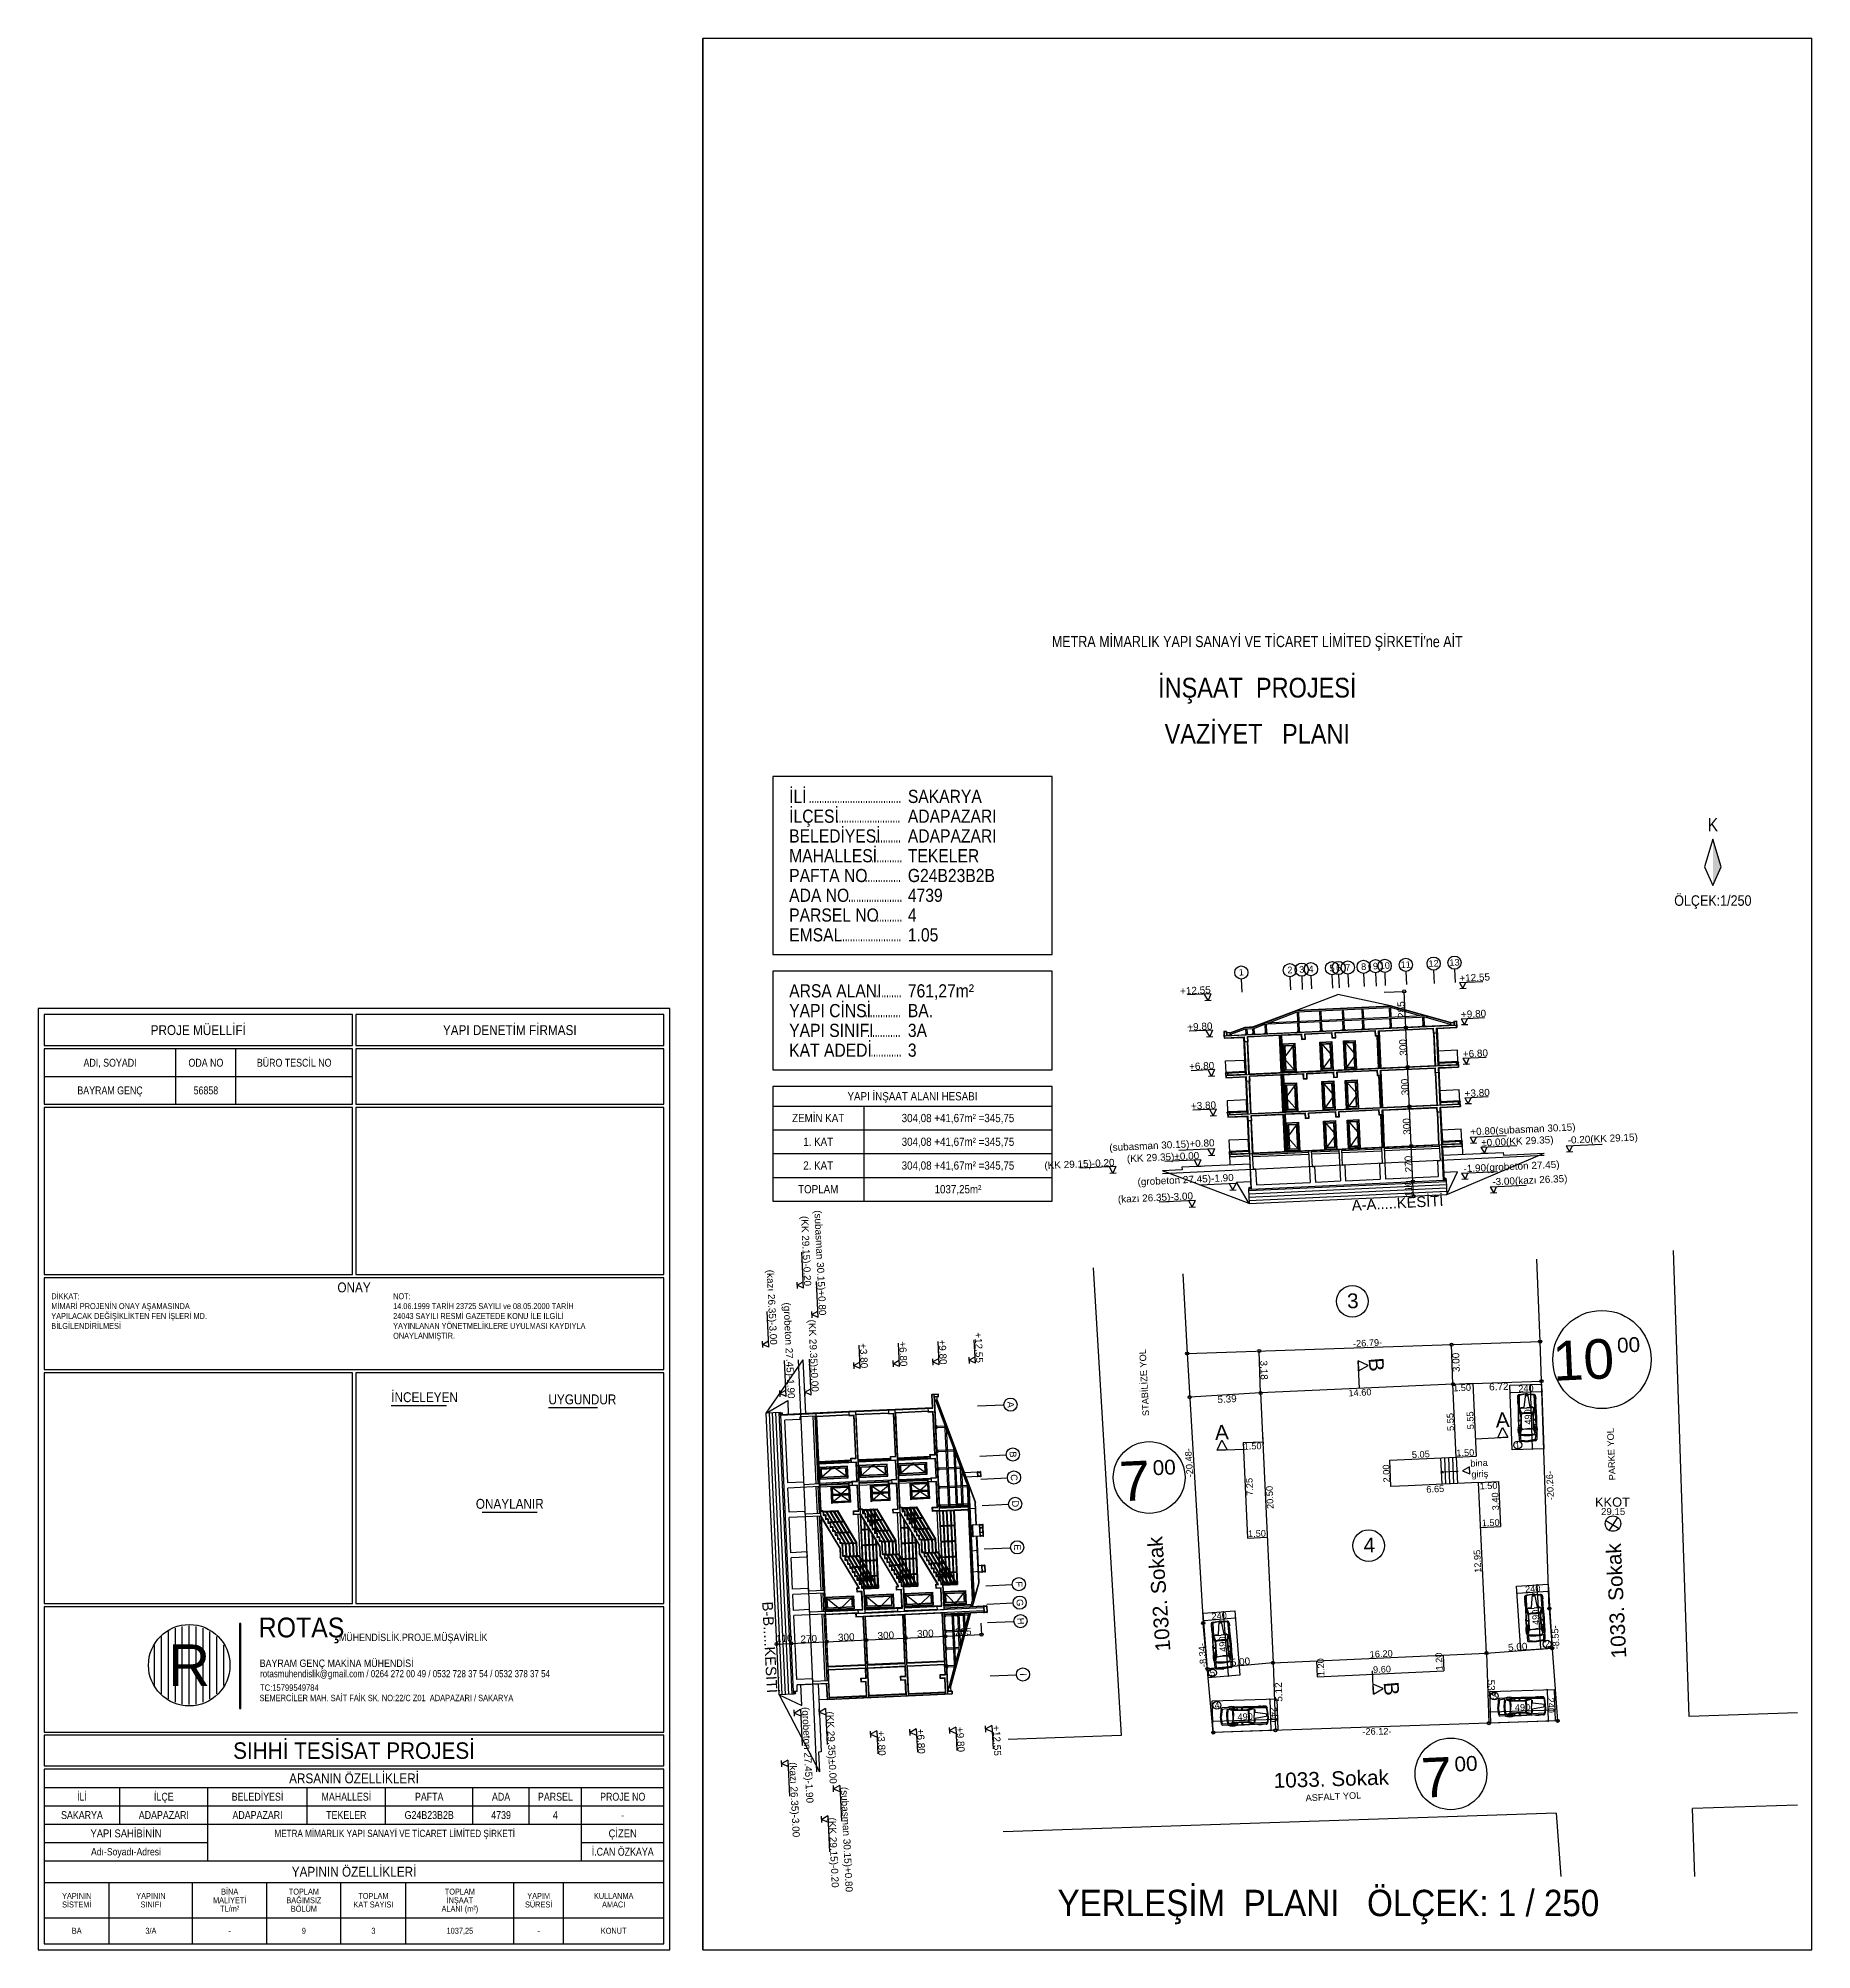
# Model space of a CAD drawing. Header units: centimetres. Extents: x 247352 to 270197, y -444050 to -441150.
# Drawn here: x 247352 to 250042, y -444050 to -441150 of the extents above; entities that cross this region are included whole.
import ezdxf
from ezdxf.enums import TextEntityAlignment as Align

# ---------------------------------------------------------------- set-up
doc = ezdxf.new("R2010")
doc.units = ezdxf.units.CM
for name, color, linetype in [('ROTAS-ANTET', 7, 'Continuous'), ('ROTAS-ANTET-INCE', 4, 'Continuous'), ('ROTAS-ANTET-LOGO', 5, 'Continuous'), ('ROTAS-ANTET-YAZI', 7, 'Continuous'), ('ROTAS-MIMARI-VAZIYET', 8, 'Continuous'), ('ROTAS-PAFTA', 144, 'Continuous'), ('ROTAS-PAFTA-YAZI', 7, 'Continuous'), ('ROTAS-YERLESIM', 7, 'Continuous'), ('ROTAS-YERLESIM-YAZI', 7, 'Continuous')]:
    doc.layers.add(name, color=color, linetype=linetype)
doc.styles.add('ROTAS', font='arial.ttf')

msp = doc.modelspace()

# ---------------------------------------------------------------- texts
at = {"layer": 'ROTAS-ANTET-LOGO', "style": 'ROTAS'}
msp.add_text('R', height=63, dxfattribs=at).set_placement((247581, -443618.2), align=Align.MIDDLE_CENTER)
at = {"layer": 'ROTAS-ANTET-YAZI', "style": 'ROTAS'}
for s, height, width, p in [('PROJE MÜELLİFİ', 15, 0.85, (247594.7, -442654.6)), ('YAPI DENETİM FİRMASI', 15, 0.85, (248067.2, -442654.6)), ('ADI, SOYADI', 12, 0.8, (247460.9, -442704.1)), ('ODA NO', 12, 0.8, (247606.3, -442704.1)), ('BÜRO TESCİL NO', 12, 0.8, (247740.2, -442704.1)), ('BAYRAM GENÇ', 12, 0.8, (247460.9, -442746.1)), ('56858', 12, 0.8, (247606.3, -442746.1)), ('ONAY', 15, 0.85, (247831, -443045)), ('SIHHİ TESİSAT PROJESİ', 25, 0.9, (247831, -443747.8)), ('ARSANIN ÖZELLİKLERİ', 15, 0.85, (247831, -443789.9)), ('İLİ', 12, 0.8, (247418.3, -443817.8)), ('İLÇE', 12, 0.8, (247542.5, -443817.8)), ('BELEDİYESİ', 12, 0.8, (247684.6, -443817.8)), ('MAHALLESİ', 12, 0.8, (247819.3, -443817.8)), ('PAFTA', 12, 0.8, (247945, -443817.8)), ('ADA', 12, 0.8, (248054, -443817.8)), ('PARSEL', 12, 0.8, (248136.4, -443817.8)), ('PROJE NO', 12, 0.8, (248238.5, -443817.8)), ('SAKARYA', 12, 0.8, (247418.3, -443845.6)), ('ADAPAZARI', 12, 0.8, (247542.5, -443845.6)), ('ADAPAZARI', 12, 0.8, (247684.6, -443845.6)), ('TEKELER', 12, 0.8, (247819.3, -443845.6)), ('G24B23B2B', 12, 0.8, (247945, -443845.6)), ('4739', 12, 0.8, (248054, -443845.6)), ('4', 12, 0.8, (248136.4, -443845.6)), ('-', 12, 0.8, (248238.5, -443845.6)), ('YAPI SAHİBİNİN', 12, 0.85, (247485.1, -443873.4)), ('METRA MİMARLIK YAPI SANAYİ VE TİCARET LİMİTED ŞİRKETİ', 11, 0.8, (247892.7, -443873.4)), ('ÇİZEN', 12, 0.85, (248238.5, -443873.4)), ('Adı-Soyadı-Adresi', 11, 0.85, (247485.1, -443901.3)), ('İ.CAN ÖZKAYA', 12, 0.8, (248238.5, -443901.3)), ('YAPININ ÖZELLİKLERİ', 15, 0.85, (247831, -443931.6)), ('YAPININ', 9, 0.85, (247410.4, -443968.3)), ('YAPININ', 9, 0.85, (247522.9, -443968.3)), ('BİNA', 9, 0.85, (247642.4, -443961.8)), ('TOPLAM', 9, 0.85, (247754.9, -443961.8)), ('TOPLAM', 9, 0.85, (247860.4, -443968.3)), ('TOPLAM', 9, 0.85, (247991.5, -443961.8)), ('YAPIM', 9, 0.85, (248111, -443968.3)), ('KULLANMA', 9, 0.85, (248224.8, -443968.3)), ('SİSTEMİ', 9, 0.85, (247410.4, -443981.3)), ('SINIFI', 9, 0.85, (247522.9, -443981.3)), ('MALİYETİ', 9, 0.85, (247642.4, -443974.8)), ('TL/m²', 9, 0.85, (247642.4, -443987.8)), ('BAĞIMSIZ', 9, 0.85, (247754.9, -443974.8)), ('BÖLÜM', 9, 0.85, (247754.9, -443987.8)), ('KAT SAYISI', 9, 0.85, (247860.4, -443981.3)), ('ALANI (m²)', 9, 0.85, (247991.5, -443987.8)), ('İNŞAAT', 9, 0.85, (247991.5, -443974.8)), ('SÜRESİ', 9, 0.85, (248111, -443981.3)), ('AMACI', 9, 0.85, (248224.8, -443981.3)), ('BA', 9, 0.85, (247410.4, -444021.2)), ('3/A', 9, 0.85, (247522.9, -444021.2)), ('-', 9, 0.85, (247642.4, -444021.2)), ('9', 9, 0.85, (247754.9, -444021.2)), ('3', 9, 0.85, (247860.4, -444021.2)), ('1037,25', 9, 0.85, (247991.5, -444021.2)), ('-', 9, 0.85, (248111, -444021.2)), ('KONUT', 9, 0.85, (248224.8, -444021.2))]:
    msp.add_text(s, height=height, dxfattribs=dict(at, width=width)).set_placement(p, align=Align.MIDDLE_CENTER)
for s, height, width, p in [('DİKKAT:', 9, 0.85, (247371.8, -443053.9)), ('NOT:', 9, 0.85, (247890.3, -443053.9)), ('YAPILACAK DEĞİŞİKLİKTEN FEN İŞLERİ MD.', 9, 0.85, (247371.8, -443083.9)), ('MİMARİ PROJENİN ONAY AŞAMASINDA', 9, 0.85, (247371.8, -443068.9)), ('24043 SAYILI RESMİ GAZETEDE KONU İLE İLGİLİ', 9, 0.85, (247890.3, -443083.9)), ('14.06.1999 TARİH 23725 SAYILI ve 08.05.2000 TARİH', 9, 0.85, (247890.3, -443068.9)), ('BİLGİLENDİRİLMESİ', 9, 0.85, (247371.8, -443098.9)), ('YAYINLANAN YÖNETMELİKLERE UYULMASI KAYDIYLA', 9, 0.85, (247890.3, -443098.9)), ('ONAYLANMIŞTIR.', 9, 0.85, (247890.3, -443113.9)), ('İNCELEYEN', 15, 0.85, (247887.5, -443204.1)), ('UYGUNDUR', 15, 0.85, (248125.9, -443207.4)), ('BAYRAM GENÇ MAKİNA MÜHENDİSİ', 11.3, 0.85, (247687.9, -443609.6)), ('rotasmuhendislik@gmail.com / 0264 272 00 49 / 0532 728 37 54 / 0532 378 37 54', 10.8, 0.8, (247688.5, -443625.7)), ('SEMERCİLER MAH. SAİT FAİK SK. NO:22/C Z01  ADAPAZARI / SAKARYA', 9.7, 0.8, (247687.7, -443663.1)), ('TC:15799549784', 9.7, 0.85, (247688.4, -443647.4))]:
    msp.add_text(s, height=height, dxfattribs=dict(at, width=width)).set_placement(p, align=Align.TOP_LEFT)
at = {"layer": 'ROTAS-ANTET-YAZI', "style": 'ROTAS', "width": 0.85}
msp.add_text('ONAYLANIR', height=15, dxfattribs=at).set_placement((248067.2, -443365.9), align=Align.TOP_CENTER)
at = {"layer": 'ROTAS-ANTET-YAZI', "style": 'ROTAS'}
for s, height, width, p in [('ROTAŞ', 30, 0.9, (247686.4, -443585)), ('MÜHENDİSLİK.PROJE.MÜŞAVİRLİK', 11.3, 0.85, (247808.1, -443585))]:
    msp.add_text(s, height=height, dxfattribs=dict(at, width=width)).set_placement(p, align=Align.BOTTOM_LEFT)
at = {"layer": 'ROTAS-MIMARI-VAZIYET', "ltscale": 0.03, "style": 'ROTAS'}
for s, height, rotation, p in [('1', 10, 2.6327, (249173.1, -442571.9)), ('2', 10, 2.6327, (249246.8, -442568.5)), ('3', 10, 2.6327, (249264.8, -442567.7)), ('4', 10, 2.6327, (249278.8, -442567)), ('5', 10, 2.6327, (249310.7, -442565.6)), ('6', 10, 2.6327, (249320.7, -442565.1)), ('7', 10, 2.6327, (249334.7, -442564.5)), ('8', 10, 2.6327, (249358.7, -442563.4)), ('9', 10, 2.6327, (249376.6, -442562.6)), ('10', 10, 2.6327, (249386.8, -442562.1)), ('11', 10, 2.6327, (249418.7, -442560.6)), ('12', 10, 2.6327, (249460.9, -442558.7)), ('13', 10, 2.6327, (249492.6, -442557.2)), ('3', 22.5, 1.9549, (249337.6, -443076.9)), ('10', 60, 2.6327, (249650.4, -443186.8, -1487.5)), ('00', 22.5, 2.6327, (249747.2, -443144.2, 2975.1)), ('STABİLİZE YOL', 10, 93, (249037.1, -443240, 2975.1)), ('-26.79-', 10, 2.721, (249346.4, -443135.3)), ('B', 22.5, -85.4124, (249369.7, -443152.6, -1487.5)), ('A', 10, -87.3673, (248821.9, -443218.4)), ('A', 22.5, 2.6327, (249563, -443257.6, -1487.5)), ('A', 22.5, 2.6327, (249137.2, -443276.5, -1487.5)), ('PARKE YOL', 10, 92.2134, (249744.4, -443337.5)), ('B', 10, -87.3673, (248825.4, -443294.1)), ('-20.48-', 10, 93.8539, (249103.8, -443332.8)), ('7', 60, 2.6327, (248993.2, -443369.6, -2975.1)), ('00', 22.5, 2.6327, (249042.9, -443330.1, -1487.5)), ('-20.26-', 10, 92.5361, (249651, -443367.7)), ('C', 10, -87.3673, (248827, -443328.7)), ('D', 10, -87.3673, (248828.8, -443368.6)), ('E', 10, -87.3673, (248831.9, -443435)), ('1032. Sokak    ', 22.5, 94.1261, (249069.3, -443596.5)), ('4', 22.5, 1.9549, (249362.5, -443447.6)), ('1033. Sokak ', 22.5, 92.7729, (249760.8, -443607.3, -1487.5)), ('F', 10, -87.3673, (248834.5, -443491.3)), ('G', 10, -87.3673, (248835.7, -443518.1)), ('H', 10, -87.3673, (248837, -443546.5)), ('-8.34-', 10, 94.7871, (249124.4, -443620.6)), ('-8.55-', 10, 93.9121, (249659.5, -443593.9)), ('I', 10, -87.3673, (248840.9, -443630.5)), ('B', 22.5, -85.4124, (249392.6, -443644.3, -1487.5)), ('-26.12-', 10, 0.6953, (249360.4, -443723.8)), ('7', 60, 2.6327, (249450.9, -443819.3, -1487.5)), ('00', 22.5, 2.6327, (249500.6, -443779.7)), ('1033. Sokak    ', 22.5, 1.7068, (249226.2, -443804.5, -1487.5)), ('ASFALT YOL', 10, 2.949, (249274.5, -443824.7))]:
    msp.add_text(s, height=height, rotation=rotation, dxfattribs=at).set_placement(p)
for s, height, p in [('KKOT', 14, (249713.1, -443377.8, 583)), ('29.15', 10.5, (249722.4, -443390.3, 583))]:
    msp.add_text(s, height=height, dxfattribs=at).set_placement(p)
for s, insert, char_height, attachment_point, rotation in [('+12.55', (249507.2, -442570.5), 10.8, 1, 2.6327), ('+12.55', (249130.1, -442587.8), 10.8, 3, 2.6327), ('\\A1;285', (249419.4, -442623.5), 10.8, 5, 92.6327), ('+9.80 ', (249509.7, -442625.4), 10.8, 1, 2.6327), ('+9.80 ', (249132.7, -442642.8), 10.8, 3, 2.6327), ('\\A1;300', (249422.1, -442680.9), 10.8, 5, 92.6327), ('+6.80 ', (249512.5, -442685.4), 10.8, 1, 2.6327), ('+6.80 ', (249135.4, -442702.7), 10.8, 3, 2.6327), ('\\A1;300', (249424.8, -442740.9), 10.8, 5, 92.6327), ('+3.80 ', (249515.2, -442745.3), 10.8, 1, 2.6327), ('+3.80 ', (249138.2, -442762.6), 10.8, 3, 2.6327), ('\\A1;300', (249427.6, -442800.8), 10.8, 5, 92.6327), ('+0.80(subasman 30.15)', (249523.8, -442803.4), 10.8, 1, 2.6327), ('(subasman 30.15)+0.80', (249135.9, -442820), 10.8, 3, 2.6327), ('%%P0.00(KK 29.35)', (249540.4, -442820.2), 10.8, 1, 2.6327), ('-0.20(KK 29.15)', (249671.5, -442816.2), 10.8, 1, 2.6327), ('(KK 29.15)-0.20', (248984.2, -442849.8), 10.8, 3, 2.6327), ('(KK 29.35)%%P0.00', (249112.6, -442839.3), 10.8, 3, 2.6327), ('\\A1;270', (249430.2, -442857.8), 10.8, 5, 92.6327), ('-1.90(grobeton 27.45)', (249513.4, -442859.4), 10.8, 1, 2.6327), ('(grobeton 27.45)-1.90', (249164.9, -442872.7), 10.8, 3, 2.6327), ('\\A1;110', (249430.4, -442895.3), 10.8, 5, 92.6327), ('-3.00(kazı 26.35)', (249557.2, -442879.4), 10.8, 1, 2.6327), ('(kazı 26.35)-3.00', (249103.2, -442900.6), 10.8, 3, 2.6327), ('A-A.....KESİTİ', (249343.9, -442912.6), 16, 1, 3), ('(KK 29.15)-0.20', (248524.6, -443042.7), 10.8, 3, 272.6327), ('(subasman 30.15)+0.80', (248547.3, -443087.2), 10.8, 3, 272.6327), ('(kazı 26.35)-3.00', (248472.9, -443131.8), 10.8, 3, 272.6327), ('(grobeton 27.45)-1.90', (248493.1, -443067.6), 10.8, 1, 272.6327), ('(KK 29.35)%%P0.00', (248536, -443203.2), 10.8, 3, 272.6327), ('+12.55', (248785.2, -443159.3), 10.8, 3, 272.6327), ('+3.80 ', (248610.4, -443167.4), 10.8, 3, 272.6327), ('+6.80 ', (248670.3, -443164.6), 10.8, 3, 272.6327), ('+9.80 ', (248730.2, -443161.8), 10.8, 3, 272.6327), ('\\A1;3.00', (249502.4, -443158.8), 10.8, 5, 91.9274), ('\\A1;3.18', (249211.2, -443170.5), 10.8, 5, 271.9274), ('\\A1;5.39', (249155.1, -443214.4), 10.8, 5, 3.4209), ('14.60', (249339.5, -443210.4), 10, 7, 2.6327), ('\\A1;1.50', (249511.6, -443197.3, 1487.5), 9.99, 5, 1.7414), ('\\A1;6.72', (249567.3, -443195.6), 10.8, 5, 1.9549), ('\\A1;240', (249608.5, -443198.4), 9.99, 5, 1.9549), ('5.55', (249499.6, -443262.5), 10, 7, 92.6327), ('5.55', (249529.9, -443260.1), 10, 7, 92.6327), ('\\A1;490', (249611.6, -443241.6), 9.99, 5, 91.9549), ('\\A1;1.50', (249193.9, -443285.9, 1487.5), 9.99, 5, 1.7414), ('5.05', (249435.7, -443304), 10, 7, 2.6327), ('\\A1;1.50', (249516.5, -443295.9, 1487.5), 9.99, 5, 1.7414), ('\\A1;1', (249595.8, -443284.7, -1487.5), 9.99, 5, 3.8412), ('2.00', (249402.5, -443340.7), 10, 7, 92.6327), ('7.25', (249195, -443361), 10, 7, 92.6327), ('20.50', (249225.9, -443380.9), 10, 7, 92.6327), ('6.65', (249457.6, -443356.6), 10, 7, 2.6327), ('\\A1;1.50', (249551.7, -443346, 1487.5), 9.99, 5, 1.7414), ('3.40', (249567.9, -443383), 10, 7, 92.6327), ('\\A1;1.50', (249200.5, -443418.5, 1487.5), 9.99, 5, 1.7414), ('\\A1;1.50', (249555, -443402.1, 1487.5), 9.99, 5, 1.7414), ('12.95', (249540.9, -443477.8), 10, 7, 92.6327), ('\\A1;240', (249618.8, -443502.3), 9.99, 5, 3.5154), ('B-B.....KESİTİ', (248466, -443521.2), 16, 1, 273), ('\\A1;240', (249143.2, -443543.3), 9.99, 5, 4.5834), ('\\A1;490', (249623.1, -443545.5), 9.99, 5, 93.5154), ('\\A1;110', (248483.4, -443577.5), 10.8, 5, 2.6327), ('\\A1;270', (248520.7, -443578.2), 10.8, 5, 2.6327), ('\\A1;300', (248577.6, -443575.6), 10.8, 5, 2.6327), ('\\A1;300', (248637.6, -443572.9), 10.8, 5, 2.6327), ('\\A1;300', (248697.5, -443570.1), 10.8, 5, 2.6327), ('\\A1;285', (248755, -443567.5), 10.8, 5, 2.6327), ('\\A1;490', (249148.4, -443586.3), 9.99, 5, 94.5834), ('\\A1;5.00', (249596, -443590.5), 10.8, 5, 4.2157), ('\\A1;2', (249641.1, -443585.6, -1487.5), 9.99, 5, 8.8383), ('\\A1;5.00', (249175.5, -443613), 10.8, 5, 5.2778), ('1.20', (249303.1, -443634.6, -1487.5), 10, 7, 92.6327), ('16.20', (249371.7, -443606.9), 10, 7, 2.6327), ('1.20', (249482.3, -443626, -1487.5), 10, 7, 92.6327), ('\\A1;5', (249133, -443629.7), 9.99, 5, 11.8336), ('\\A1;5.12', (249233.4, -443659), 10.8, 5, 91.9274), ('9.60', (249376.8, -443630.2), 10, 7, 2.6327), ('\\A1;532', (249556, -443652.8), 10.8, 5, 271.9274), ('\\A1;4', (249139.9, -443679.1), 9.99, 5, 9.1776), ('\\A1;3', (249560.6, -443665), 9.99, 5, 9.1776), ('\\A1;240', (249646.5, -443679), 9.99, 5, 271.9274), ('(grobeton 27.45)-1.90', (248528, -443827.2), 10.8, 3, 272.6327), ('(KK 29.35)%%P0.00', (248558.3, -443688.2), 10.8, 1, 272.6327), ('\\A1;490', (249182.6, -443696.3), 9.99, 5, 1.9274), ('\\A1;240', (249225.8, -443693.2), 9.99, 5, 271.9274), ('\\A1;490', (249603.3, -443682.2), 9.99, 5, 1.9274), ('+3.80 ', (248635.7, -443717.1), 10.8, 1, 272.6327), ('+6.80 ', (248695.6, -443714.3), 10.8, 1, 272.6327), ('+9.80 ', (248755.5, -443711.6), 10.8, 1, 272.6327), ('+12.55', (248810.5, -443709), 10.8, 1, 272.6327), ('(kazı 26.35)-3.00', (248502, -443765.1), 10.8, 1, 272.6327), ('(subasman 30.15)+0.80', (248580.2, -443802.6), 10.8, 1, 272.6327), ('(KK 29.15)-0.20', (248561.6, -443849.1), 10.8, 1, 272.6327)]:
    msp.add_mtext(s, dxfattribs=dict(at, insert=insert, char_height=char_height, attachment_point=attachment_point, rotation=rotation))
at = {"layer": 'ROTAS-MIMARI-VAZIYET', "ltscale": 0.03, "insert": (249550.3, -443305.8, 1487.5), "char_height": 10, "width": 101.815, "attachment_point": 3, "rotation": 2.6327, "style": 'ROTAS'}
msp.add_mtext('bina\\P giriş', dxfattribs=at)
at = {"layer": 'ROTAS-PAFTA-YAZI', "style": 'ROTAS', "width": 0.9}
msp.add_text('YERLEŞİM  PLANI   ÖLÇEK: 1 / 250', height=40, dxfattribs=at).set_placement((248898, -444011), align=Align.BOTTOM_LEFT)
at = {"layer": 'ROTAS-YERLESIM-YAZI', "style": 'ROTAS'}
for s, height, width, p in [("METRA MİMARLIK YAPI SANAYİ VE TİCARET LİMİTED ŞİRKETİ'ne AİT", 17, 0.8, (249201, -442065)), ('İNŞAAT  PROJESİ', 30, 0.85, (249201, -442135)), ('VAZİYET   PLANI', 30, 0.85, (249201, -442205)), ('YAPI İNŞAAT ALANI HESABI', 12.5, 0.85, (248678, -442755)), ('ZEMİN KAT', 12.5, 0.85, (248535, -442788)), ('304,08 +41,67m² =345,75', 12.5, 0.85, (248747, -442788)), ('1. KAT', 12.5, 0.85, (248535, -442824)), ('304,08 +41,67m² =345,75', 12.5, 0.85, (248747, -442824)), ('2. KAT', 12.5, 0.85, (248535, -442860)), ('304,08 +41,67m² =345,75', 12.5, 0.85, (248747, -442860)), ('TOPLAM', 12.5, 0.85, (248535, -442896)), ('1037,25m²', 12.5, 0.85, (248747, -442896))]:
    msp.add_text(s, height=height, dxfattribs=dict(at, width=width)).set_placement(p, align=Align.MIDDLE_CENTER)
for s, width, p in [('İLİ', 0.85, (248491, -442300)), ('....................................', 0.5, (248521, -442300)), ('SAKARYA', 0.85, (248671, -442300)), ('İLÇESİ', 0.85, (248491, -442330)), ('.........................', 0.5, (248562.3, -442330)), ('ADAPAZARI', 0.85, (248671, -442330)), ('BELEDİYESİ', 0.85, (248491, -442360)), ('...........', 0.5, (248617.5, -442360)), ('ADAPAZARI', 0.85, (248671, -442360)), ('MAHALLESİ', 0.85, (248491, -442390)), ('............', 0.5, (248615.7, -442390)), ('TEKELER', 0.85, (248671, -442390)), ('PAFTA NO', 0.85, (248491, -442420)), ('G24B23B2B', 0.85, (248671, -442420)), ('ADA NO', 0.85, (248491, -442450)), ('...............', 0.5, (248602.1, -442420)), ('4739', 0.85, (248671, -442450)), ('PARSEL NO', 0.85, (248491, -442480)), ('.....................', 0.5, (248580.7, -442450)), ('4', 0.85, (248671, -442480)), ('EMSAL', 0.85, (248491, -442510)), ('............', 0.5, (248615.7, -442480)), ('1.05', 0.85, (248671, -442510)), ('........................', 0.5, (248567.7, -442510)), ('ARSA ALANI', 0.85, (248491, -442595)), ('761,27m²', 0.85, (248671, -442595)), ('YAPI CİNSİ', 0.85, (248491, -442625)), ('..........', 0.5, (248622.5, -442595)), ('BA.', 0.85, (248671, -442625)), ('YAPI SINIFI', 0.85, (248491, -442655)), ('..............', 0.5, (248605.7, -442625)), ('3A', 0.85, (248671, -442655)), ('KAT ADEDİ', 0.85, (248491, -442685)), ('.............', 0.5, (248609.3, -442655)), ('3', 0.85, (248671, -442685)), ('.............', 0.5, (248610.7, -442685))]:
    msp.add_text(s, height=20, dxfattribs=dict(at, width=width)).set_placement(p, align=Align.MIDDLE_LEFT)
at = {"layer": 'ROTAS-YERLESIM-YAZI', "style": 'ROTAS', "width": 0.85}
msp.add_text('K', height=20, dxfattribs=at).set_placement((249892, -442359), align=Align.BOTTOM_CENTER)
msp.add_text('ÖLÇEK:1/250', height=16, dxfattribs=at).set_placement((249892, -442450), align=Align.TOP_CENTER)

# ---------------------------------------------------------------- hatches: boundary and pattern name
at = {"layer": 'ROTAS-ANTET-LOGO'}
msp.add_hatch(color=256, dxfattribs=at).paths.add_polyline_path([(247657.2, -443683.8), (247659.4, -443683.8), (247659.4, -443555), (247657.2, -443555)])
at = {"layer": 'ROTAS-MIMARI-VAZIYET', "ltscale": 0.03}
h = msp.add_hatch(dxfattribs=at)
h.set_pattern_fill('LINE', color=256, scale=16, angle=2.6327, style=0)
h.set_pattern_definition([(5.26542743, (5207388.658, -7869424.915), (-2.93663185, 31.86496812), [])])
h.paths.add_polyline_path([(248778.5, -443493), (248775.3, -443422.7), (248770.8, -443422.9), (248770.8, -443423.5), (248769.6, -443423.5), (248768.8, -443405.2), (248770, -443405.2), (248770, -443405.8), (248774.5, -443405.6), (248772.9, -443371.4), (248763.9, -443347.2), (248771.8, -443517.9)])
at = {"layer": 'ROTAS-YERLESIM'}
msp.add_hatch(color=256, dxfattribs=at).paths.add_polyline_path([(249892, -442435), (249904.6, -442407), (249892, -442365)])

# ---------------------------------------------------------------- linework, layer by layer
at = {"layer": 'ROTAS-ANTET'}
for p, q in [((247560.8, -442767.1), (247560.8, -442683.1)), ((247651.8, -442767.1), (247651.8, -442683.1)), ((247361, -443803.8), (248301, -443803.8)), ((247475.6, -443859.5), (247475.6, -443803.8)), ((247609.3, -443915.2), (247609.3, -443803.8)), ((247760, -443859.5), (247760, -443803.8)), ((247878.6, -443859.5), (247878.6, -443803.8)), ((248011.4, -443859.5), (248011.4, -443803.8)), ((248096.6, -443859.5), (248096.6, -443803.8)), ((248176.1, -443915.2), (248176.1, -443803.8)), ((247361, -443859.5), (248301, -443859.5)), ((248176.1, -443887.3), (248301, -443887.3)), ((247361, -443915.2), (248301, -443915.2)), ((247361, -443948), (248301, -443948)), ((247459.7, -444040.8), (247459.7, -443948)), ((247586.1, -444040.8), (247586.1, -443948)), ((247698.6, -444040.8), (247698.6, -443948)), ((247811.1, -444040.8), (247811.1, -443948)), ((247909.7, -444040.8), (247909.7, -443948)), ((248073.3, -444040.8), (248073.3, -443948)), ((248148.6, -444040.8), (248148.6, -443948))]:
    msp.add_line(p, q, dxfattribs=at)
for points in [[(247352, -444050), (248310, -444050), (248310, -442622), (247352, -442622)], [(247361, -442678.1), (247828.5, -442678.1), (247828.5, -442631.1), (247361, -442631.1)], [(247833.5, -442678.1), (248301, -442678.1), (248301, -442631.1), (247833.5, -442631.1)], [(247361, -442767.1), (247828.5, -442767.1), (247828.5, -442683.1), (247361, -442683.1)], [(247833.5, -442767.1), (248301, -442767.1), (248301, -442683.1), (247833.5, -442683.1)], [(247361, -443025.4), (247828.5, -443025.4), (247828.5, -442772.1), (247361, -442772.1)], [(247833.5, -443025.4), (248301, -443025.4), (248301, -442772.1), (247833.5, -442772.1)], [(247361, -443169.6), (248301, -443169.6), (248301, -443030.4), (247361, -443030.4)], [(247361, -443524.6), (247828.5, -443524.6), (247828.5, -443174.6), (247361, -443174.6)], [(247833.5, -443524.6), (248301, -443524.6), (248301, -443174.6), (247833.5, -443174.6)], [(247361, -443719.6), (248301, -443719.6), (248301, -443529.6), (247361, -443529.6)], [(247361, -443771), (248301, -443771), (248301, -443724.6), (247361, -443724.6)], [(247361, -444040.8), (248301, -444040.8), (248301, -443776), (247361, -443776)]]:
    msp.add_lwpolyline(points, close=True, dxfattribs=at)
at = {"layer": 'ROTAS-ANTET-INCE'}
for p, q in [((247361, -442725.1), (247828.5, -442725.1)), ((247887.5, -443224), (247971.2, -443224)), ((248125.9, -443227.3), (248200.3, -443227.3)), ((248025.4, -443385.8), (248109, -443385.8)), ((247539, -443661.5), (247539, -443574.9)), ((247549.5, -443669.4), (247549.5, -443567)), ((247560, -443674.3), (247560, -443562.1)), ((247570.5, -443677.1), (247570.5, -443559.3)), ((247581, -443678), (247581, -443558.4)), ((247591.5, -443677.1), (247591.5, -443559.3)), ((247602, -443674.3), (247602, -443562.1)), ((247612.5, -443669.4), (247612.5, -443567)), ((247623, -443661.5), (247623, -443574.9)), ((247528.5, -443648.8), (247528.5, -443587.6)), ((247633.5, -443648.8), (247633.5, -443587.6)), ((247361, -443831.7), (248301, -443831.7)), ((247361, -443887.3), (247609.3, -443887.3)), ((247361, -444001.6), (248301, -444001.6))]:
    msp.add_line(p, q, dxfattribs=at)
at = {"layer": 'ROTAS-ANTET-LOGO'}
msp.add_lwpolyline([(247657.2, -443683.8), (247659.4, -443683.8), (247659.4, -443555), (247657.2, -443555)], close=True, dxfattribs=at)
msp.add_circle((247581, -443618.2), 61.8, dxfattribs=at)
at = {"layer": 'ROTAS-MIMARI-VAZIYET'}
for p, q in [((248360.4, -444049.6), (248360.4, -441149.6)), ((250041.9, -444049.6), (250041.9, -441149.6))]:
    msp.add_line(p, q, dxfattribs=at)
at = {"layer": 'ROTAS-MIMARI-VAZIYET', "ltscale": 0.03}
for p, q in [((249130.7, -442599.6), (249095.4, -442601.3)), ((249126.3, -442609.5), (249121.1, -442600.1)), ((249130.7, -442599.6), (249126.3, -442609.5)), ((249260.8, -442624.3), (249323, -442600.5)), ((249403.2, -442617.7), (249323, -442600.5)), ((249393.4, -442597.2), (249423.8, -442595.8)), ((249438.1, -442906.5), (249423.8, -442595.8)), ((249507.8, -442582.3), (249543.1, -442580.7)), ((249507.8, -442582.3), (249513, -442591.7)), ((249517.8, -442591.5), (249508.2, -442591.9)), ((249513, -442591.7), (249517.3, -442581.9)), ((249121.5, -442609.7), (249131.1, -442609.2)), ((249195.2, -442649.3), (249260.8, -442624.3)), ((249195.3, -442649.9), (249260.9, -442624.9)), ((249218.3, -442643.3), (249261.3, -442626.9)), ((249260.8, -442624.3), (249403.2, -442617.7)), ((249260.9, -442624.9), (249403.2, -442618.3)), ((249261.3, -442626.9), (249402.9, -442620.3)), ((249261.3, -442626.9), (249262, -442641.3)), ((249263.3, -442626.8), (249264, -442641.2)), ((249295.3, -442625.3), (249296, -442639.7)), ((249297.3, -442625.2), (249298, -442639.6)), ((249329.5, -442623.7), (249330.2, -442638.1)), ((249331.5, -442623.6), (249332.2, -442638)), ((249359.4, -442622.4), (249360, -442636.8)), ((249361.3, -442622.3), (249362, -442636.7)), ((249400.9, -442620.4), (249401.6, -442634.8)), ((249447.3, -442632.7), (249402.9, -442620.3)), ((249402.9, -442620.3), (249403.6, -442634.8)), ((249494.2, -442643.2), (249403.2, -442617.7)), ((249494.2, -442643.8), (249403.2, -442618.3)), ((249133.2, -442654.6), (249097.9, -442656.2)), ((249128.8, -442664.4), (249123.6, -442655)), ((249133.2, -442654.6), (249128.8, -442664.4)), ((249154.4, -442656.6), (249150.2, -442656.8)), ((249150.2, -442656.8), (249150.7, -442667)), ((249153.8, -442657.2), (249150.9, -442657.4)), ((249150.9, -442657.4), (249151.3, -442666.4)), ((249151.2, -442663.4), (249502.8, -442647.2)), ((249153.8, -442657.2), (249154.1, -442663.2)), ((249154.4, -442656.6), (249154.7, -442663.2)), ((249159.3, -442658.6), (249154.5, -442658.8)), ((249155.1, -442662.6), (249498.8, -442646.8)), ((249159.3, -442658.6), (249182.6, -442649.9)), ((249159.3, -442659.2), (249182.6, -442650.5)), ((249159.3, -442658.6), (249159.5, -442662.4)), ((249159.4, -442661.3), (249183, -442652.5)), ((249182.6, -442649.9), (249195.2, -442649.3)), ((249182.6, -442650.5), (249195.3, -442649.9)), ((249183, -442652.5), (249195.7, -442651.9)), ((249183, -442652.5), (249183.4, -442660.3)), ((249185, -442652.4), (249185.4, -442660.2)), ((249193.7, -442652), (249194.1, -442659.8)), ((249195.7, -442651.9), (249212.3, -442645.6)), ((249195.7, -442651.9), (249196.1, -442659.7)), ((249206, -442645.8), (249459.8, -442634.2)), ((249211.9, -442643.6), (249453.7, -442632.5)), ((249211.9, -442659), (249215.9, -442658.8)), ((249212.3, -442645.6), (249212.9, -442658.9)), ((249214.3, -442645.5), (249214.9, -442658.8)), ((249215.9, -442658.8), (249216, -442659.8)), ((249261.7, -442656.7), (249265.7, -442656.5)), ((249261.7, -442656.7), (249261.7, -442657.7)), ((249262.1, -442643.3), (249262.7, -442656.6)), ((249264.1, -442643.2), (249264.7, -442656.6)), ((249265.7, -442656.5), (249265.7, -442657.5)), ((249273.1, -442660.2), (249314.1, -442658.3)), ((249295.7, -442655.1), (249299.7, -442654.9)), ((249295.7, -442655.1), (249295.7, -442656.1)), ((249296.1, -442641.7), (249296.7, -442655.1)), ((249298.1, -442641.6), (249298.7, -442655)), ((249299.7, -442654.9), (249299.7, -442655.9)), ((249314.1, -442658.3), (249314.4, -442665.9)), ((249319.1, -442658.1), (249380, -442655.3)), ((249319.4, -442665.6), (249319.1, -442658.1)), ((249319.7, -442658.6), (249379.5, -442655.9)), ((249320.1, -442666.2), (249319.7, -442658.6)), ((249329.9, -442653.6), (249333.9, -442653.4)), ((249329.9, -442653.6), (249329.9, -442654.6)), ((249330.3, -442640.1), (249330.9, -442653.5)), ((249332.3, -442640), (249332.9, -442653.4)), ((249333.9, -442653.4), (249333.9, -442654.4)), ((249363.7, -442652), (249359.7, -442652.2)), ((249359.7, -442652.2), (249359.8, -442653.2)), ((249360.1, -442638.8), (249360.7, -442652.1)), ((249362.1, -442638.7), (249362.7, -442652)), ((249363.7, -442652), (249363.8, -442653)), ((249379.5, -442655.9), (249379.8, -442663.5)), ((249380, -442655.3), (249380.4, -442662.8)), ((249385, -442655.6), (249468, -442651.8)), ((249385.6, -442668), (249385, -442655.6)), ((249385.7, -442656.2), (249467.4, -442652.4)), ((249385.7, -442656.2), (249388.2, -442711.9)), ((249405.3, -442650.1), (249401.3, -442650.3)), ((249401.3, -442650.3), (249401.4, -442651.3)), ((249401.7, -442636.8), (249402.3, -442650.2)), ((249403.7, -442636.8), (249404.3, -442650.1)), ((249405.3, -442650.1), (249405.4, -442651.1)), ((249455, -442647.8), (249451, -442648)), ((249451, -442648), (249451.1, -442649)), ((249451.4, -442634.6), (249452, -442647.9)), ((249494.3, -442645.9), (249453.4, -442634.5)), ((249453.4, -442634.5), (249454, -442647.8)), ((249455, -442647.8), (249455.1, -442648.8)), ((249467.4, -442652.4), (249467.7, -442659.4)), ((249468, -442651.8), (249468.3, -442658.8)), ((249468.3, -442658.8), (249473.3, -442658.6)), ((249471.6, -442708.7), (249469.3, -442658.8)), ((249473, -442651.6), (249502.9, -442650.2)), ((249475.6, -442708.5), (249473, -442651.6)), ((249473.6, -442652.2), (249503.5, -442650.8)), ((249473.6, -442652.2), (249476.2, -442708.5)), ((249492.3, -442645.3), (249492.4, -442647.1)), ((249493.8, -442647), (249499.2, -442646.8)), ((249494.2, -442643.2), (249499, -442642.9)), ((249494.2, -442643.2), (249494.4, -442647)), ((249498.9, -442640.8), (249503.1, -442640.6)), ((249498.9, -442640.8), (249499.2, -442647.4)), ((249499.5, -442641.4), (249502.5, -442641.2)), ((249499.5, -442641.4), (249499.8, -442647.3)), ((249502.5, -442641.2), (249502.9, -442650.2)), ((249502.8, -442647.2), (249502.9, -442650.2)), ((249503.1, -442640.6), (249503.5, -442650.8)), ((249503.4, -442646.6), (249503.3, -442646)), ((249503.4, -442646.6), (249503.5, -442650.8)), ((249510.3, -442637.3), (249545.6, -442635.6)), ((249510.3, -442637.3), (249515.5, -442646.6)), ((249520.3, -442646.4), (249510.7, -442646.8)), ((249515.5, -442646.6), (249519.9, -442636.8)), ((249124, -442664.6), (249133.6, -442664.2)), ((249150.5, -442662.8), (249150.5, -442662.2)), ((249150.5, -442662.8), (249150.7, -442667)), ((249150.7, -442667), (249180.7, -442665.6)), ((249151.1, -442663.4), (249151.3, -442666.4)), ((249151.3, -442666.4), (249181.3, -442665)), ((249160.1, -442662.4), (249154.7, -442662.6)), ((249161.4, -442660.5), (249161.5, -442662.3)), ((249183.3, -442722), (249180.7, -442665.6)), ((249181.3, -442665), (249183.9, -442721.9)), ((249181.6, -442672), (249186.6, -442671.8)), ((249182.4, -442660.3), (249186.4, -442660.2)), ((249182.4, -442660.3), (249182.4, -442661.3)), ((249185.6, -442671.8), (249187.9, -442721.8)), ((249186.2, -442664.2), (249268.1, -442660.4)), ((249186.6, -442671.8), (249186.2, -442664.2)), ((249186.2, -442672.4), (249187.2, -442672.3)), ((249186.2, -442672.4), (249188.5, -442721.7)), ((249186.4, -442660.2), (249186.4, -442661.2)), ((249186.9, -442664.7), (249234.6, -442662.5)), ((249187.2, -442672.3), (249186.9, -442664.7)), ((249193.1, -442659.8), (249197.1, -442659.7)), ((249193.1, -442659.8), (249193.1, -442660.8)), ((249197.1, -442659.7), (249197.1, -442660.7)), ((249211.9, -442659), (249212, -442660)), ((249237.2, -442718.9), (249234.6, -442662.5)), ((249235.2, -442661.9), (249235.8, -442674.9)), ((249238.4, -442675.4), (249235.2, -442675.5)), ((249237.8, -442674.8), (249235.8, -442674.9)), ((249236.2, -442674.9), (249238.2, -442718.8)), ((249237.4, -442676), (249236.2, -442676.1)), ((249236.8, -442676.1), (249238.8, -442718.2)), ((249237.2, -442661.8), (249237.8, -442674.8)), ((249237.4, -442674.8), (249239.4, -442718.8)), ((249237.8, -442662.4), (249267.6, -442661)), ((249237.8, -442662.4), (249240.4, -442718.7)), ((249257.2, -442675.5), (249241.4, -442697)), ((249267.6, -442661), (249267.9, -442668.6)), ((249267.9, -442668.6), (249274.1, -442668.3)), ((249268.1, -442660.4), (249268.5, -442668)), ((249268.5, -442668), (249273.5, -442667.8)), ((249273.5, -442667.8), (249273.1, -442660.2)), ((249273.8, -442660.7), (249313.5, -442658.9)), ((249274.1, -442668.3), (249273.8, -442660.7)), ((249297.2, -442673.7), (249314.5, -442693.6)), ((249313.5, -442658.9), (249313.9, -442666.5)), ((249313.9, -442666.5), (249320.1, -442666.2)), ((249314.4, -442665.9), (249319.4, -442665.6)), ((249332.7, -442672), (249350.1, -442692)), ((249379.8, -442663.5), (249382.8, -442663.3)), ((249380.4, -442662.8), (249385.4, -442662.6)), ((249385, -442712.1), (249382.8, -442663.3)), ((249386.2, -442668.6), (249383, -442668.7)), ((249383.6, -442668.1), (249383.4, -442662.7)), ((249385.6, -442668), (249383.6, -442668.1)), ((249384, -442668.1), (249386, -442712)), ((249385.3, -442669.2), (249384.1, -442669.3)), ((249384.7, -442669.3), (249386.6, -442711.4)), ((249385.2, -442668), (249387.2, -442712)), ((249467.7, -442659.4), (249468.7, -442659.4)), ((249471, -442708.7), (249468.7, -442659.4)), ((249504.5, -442685.2), (249475.2, -442686.5)), ((249476.5, -442703.5), (249475.7, -442686.5)), ((249505.4, -442703.1), (249504.5, -442685.2)), ((249135.9, -442714.5), (249100.6, -442716.2)), ((249131.6, -442724.3), (249126.4, -442715)), ((249135.9, -442714.5), (249131.6, -442724.3)), ((249152.9, -442701.3), (249182.3, -442700)), ((249153.7, -442719.3), (249152.9, -442701.3)), ((249153.9, -442723.3), (249505.5, -442707.1)), ((249182.5, -442717), (249181.7, -442700)), ((249188.4, -442721.1), (249470.9, -442708.1)), ((249241.4, -442697), (249259.1, -442716.9)), ((249314.5, -442693.6), (249299.1, -442715)), ((249321.8, -442718), (249382.8, -442715.2)), ((249322.5, -442718.6), (249382.2, -442715.8)), ((249350.1, -442692), (249334.6, -442713.4)), ((249382.2, -442715.8), (249382.6, -442723.4)), ((249382.8, -442715.2), (249383.1, -442722.8)), ((249386, -442711.4), (249387.2, -442711.4)), ((249387.8, -442715.6), (249470.7, -442711.7)), ((249388.4, -442727.9), (249387.8, -442715.6)), ((249388.4, -442716.1), (249470.1, -442712.4)), ((249388.4, -442716.1), (249391, -442771.9)), ((249470.1, -442712.4), (249470.5, -442719.4)), ((249470.7, -442711.7), (249471, -442718.7)), ((249475.7, -442711.5), (249505.7, -442710.1)), ((249478.3, -442768.5), (249475.7, -442711.5)), ((249505.3, -442702.1), (249475.9, -442703.5)), ((249506.6, -442703.1), (249476, -442704.5)), ((249506.6, -442703.7), (249476, -442705.1)), ((249476.1, -442707.9), (249502.9, -442706.7)), ((249476.3, -442712.1), (249506.3, -442710.7)), ((249476.3, -442712.1), (249478.9, -442768.4)), ((249502.2, -442703.3), (249502.2, -442703.9)), ((249502.8, -442703.9), (249502.9, -442707.3)), ((249503.4, -442703.8), (249503.5, -442707.2)), ((249505.5, -442707.1), (249505.4, -442703.7)), ((249505.5, -442707.1), (249505.7, -442710.1)), ((249506.1, -442707.1), (249506, -442703.7)), ((249506.1, -442706.5), (249506.3, -442710.7)), ((249506.6, -442703.7), (249506.6, -442703.1)), ((249513, -442697.2), (249548.3, -442695.6)), ((249513, -442697.2), (249518.3, -442706.6)), ((249523.1, -442706.3), (249513.5, -442706.8)), ((249518.3, -442706.6), (249522.6, -442696.7)), ((249126.8, -442724.6), (249136.4, -442724.1)), ((249152.5, -442719.4), (249183.1, -442718)), ((249152.6, -442720), (249152.5, -442719.4)), ((249152.6, -442720), (249183.1, -442718.6)), ((249153.3, -442723.3), (249153.2, -442719.9)), ((249153.3, -442722.7), (249153.5, -442726.9)), ((249153.5, -442726.9), (249183.4, -442725.6)), ((249153.7, -442718.3), (249183.1, -442717)), ((249153.9, -442723.3), (249153.8, -442719.9)), ((249153.9, -442723.3), (249154, -442726.3)), ((249154, -442726.3), (249184, -442724.9)), ((249155.8, -442719.8), (249155.9, -442723.2)), ((249156.4, -442719.8), (249156.5, -442723.2)), ((249156.5, -442722.6), (249183.3, -442721.4)), ((249156.9, -442719.2), (249157, -442719.8)), ((249186, -442781.9), (249183.4, -442725.6)), ((249184, -442724.9), (249186.6, -442781.9)), ((249184.3, -442731.9), (249189.3, -442731.7)), ((249188.3, -442731.7), (249190.6, -442781.7)), ((249189, -442724.1), (249270.9, -442720.3)), ((249189.3, -442731.7), (249189, -442724.1)), ((249189, -442732.3), (249191.2, -442781.7)), ((249189, -442732.3), (249190, -442732.3)), ((249189.6, -442724.7), (249237.4, -442722.5)), ((249190, -442732.3), (249189.6, -442724.7)), ((249240, -442778.8), (249237.4, -442722.5)), ((249237.9, -442721.9), (249238.5, -442734.8)), ((249241.2, -442735.3), (249238, -442735.5)), ((249238.2, -442718.2), (249239.4, -442718.2)), ((249240.5, -442734.7), (249238.5, -442734.8)), ((249238.9, -442734.8), (249241, -442778.8)), ((249240.2, -442736), (249239, -442736)), ((249239.6, -442736), (249241.5, -442778.1)), ((249239.9, -442721.8), (249240.5, -442734.7)), ((249240.1, -442734.8), (249242.1, -442778.7)), ((249240.6, -442722.3), (249270.3, -442721)), ((249240.6, -442722.3), (249243.1, -442778.7)), ((249260, -442735.5), (249244.1, -442756.9)), ((249270.3, -442721), (249270.7, -442728.6)), ((249270.7, -442728.6), (249276.9, -442728.3)), ((249270.9, -442720.3), (249271.2, -442727.9)), ((249271.2, -442727.9), (249276.2, -442727.7)), ((249275.9, -442720.1), (249316.8, -442718.2)), ((249276.2, -442727.7), (249275.9, -442720.1)), ((249276.5, -442720.7), (249316.3, -442718.8)), ((249276.9, -442728.3), (249276.5, -442720.7)), ((249299.9, -442733.6), (249316.9, -442753.6)), ((249316.3, -442718.8), (249316.6, -442726.4)), ((249316.6, -442726.4), (249322.8, -442726.2)), ((249316.8, -442718.2), (249317.2, -442725.8)), ((249317.2, -442725.8), (249322.2, -442725.6)), ((249322.2, -442725.6), (249321.8, -442718)), ((249322.8, -442726.2), (249322.5, -442718.6)), ((249335.5, -442732), (249352.8, -442751.9)), ((249382.6, -442723.4), (249385.6, -442723.3)), ((249383.1, -442722.8), (249388.1, -442722.6)), ((249387.8, -442772), (249385.6, -442723.3)), ((249389, -442728.5), (249385.8, -442728.7)), ((249386.4, -442728), (249386.1, -442722.6)), ((249388.4, -442727.9), (249386.4, -442728)), ((249386.8, -442728), (249388.8, -442772)), ((249388, -442729.2), (249386.8, -442729.2)), ((249387.4, -442729.2), (249389.4, -442771.3)), ((249388, -442728), (249390, -442771.9)), ((249470.5, -442719.4), (249471.5, -442719.3)), ((249471, -442718.7), (249476, -442718.5)), ((249473.7, -442768.7), (249471.5, -442719.3)), ((249474.3, -442768.6), (249472, -442718.7)), ((249507.3, -442745.1), (249477.9, -442746.5)), ((249508.1, -442763.1), (249507.3, -442745.1)), ((249138.7, -442774.5), (249103.4, -442776.1)), ((249138.7, -442774.5), (249134.3, -442784.3)), ((249155.7, -442761.3), (249185, -442759.9)), ((249156.5, -442779.3), (249155.7, -442761.3)), ((249156.7, -442783.2), (249508.3, -442767.1)), ((249185.3, -442776.9), (249184.5, -442759.9)), ((249191.2, -442781.1), (249473.7, -442768.1)), ((249244.1, -442756.9), (249261.9, -442776.8)), ((249316.9, -442753.6), (249301.8, -442775)), ((249352.8, -442751.9), (249337.4, -442773.3)), ((249388.8, -442771.4), (249390, -442771.3)), ((249390.6, -442775.5), (249473.5, -442771.7)), ((249391.2, -442776.1), (249472.9, -442772.3)), ((249472.9, -442772.3), (249473.2, -442779.3)), ((249473.5, -442771.7), (249473.8, -442778.7)), ((249479.3, -442763.4), (249478.5, -442746.4)), ((249478.5, -442771.5), (249508.4, -442770.1)), ((249481.1, -442828.4), (249478.5, -442771.5)), ((249508.1, -442762.1), (249478.7, -442763.4)), ((249509.3, -442763), (249478.7, -442764.4)), ((249509.3, -442763.6), (249478.8, -442765)), ((249478.9, -442767.8), (249505.7, -442766.6)), ((249479.1, -442772), (249509.1, -442770.6)), ((249479.1, -442772), (249481.7, -442828.4)), ((249504.9, -442763.2), (249504.9, -442763.8)), ((249505.5, -442763.8), (249505.7, -442767.2)), ((249506.1, -442763.8), (249506.3, -442767.2)), ((249508.3, -442767.1), (249508.1, -442763.7)), ((249508.3, -442767.1), (249508.4, -442770.1)), ((249508.9, -442767.1), (249508.7, -442763.7)), ((249508.9, -442766.5), (249509.1, -442770.6)), ((249509.3, -442763.6), (249509.3, -442763)), ((249515.8, -442757.1), (249551.1, -442755.5)), ((249515.8, -442757.1), (249521, -442766.5)), ((249525.8, -442766.3), (249516.2, -442766.7)), ((249521, -442766.5), (249525.4, -442756.7)), ((249134.3, -442784.3), (249129.1, -442774.9)), ((249129.5, -442784.5), (249139.1, -442784.1)), ((249155.3, -442779.3), (249185.9, -442777.9)), ((249155.3, -442779.9), (249185.9, -442778.5)), ((249155.3, -442779.3), (249159.7, -442779.1)), ((249155.3, -442779.9), (249155.3, -442779.3)), ((249155.3, -442779.9), (249159.7, -442779.7)), ((249156.1, -442783.3), (249155.9, -442779.9)), ((249156, -442782.7), (249156.2, -442786.9)), ((249156.2, -442786.9), (249186.2, -442785.5)), ((249156.4, -442778.3), (249185.8, -442776.9)), ((249156.7, -442783.2), (249156.5, -442779.9)), ((249156.7, -442783.2), (249156.8, -442786.2)), ((249156.8, -442786.2), (249186.8, -442784.9)), ((249158.5, -442779.8), (249158.7, -442783.2)), ((249159.1, -442779.7), (249159.3, -442783.1)), ((249159.2, -442782.5), (249186, -442781.3)), ((249159.7, -442779.1), (249159.7, -442779.7)), ((249188.8, -442841.8), (249186.2, -442785.5)), ((249186.8, -442784.9), (249189.4, -442841.8)), ((249187.1, -442791.9), (249192.1, -442791.6)), ((249191.1, -442791.7), (249193.4, -442841.6)), ((249191.7, -442784), (249273.7, -442780.3)), ((249192.1, -442791.6), (249191.7, -442784)), ((249191.7, -442792.2), (249194, -442841.6)), ((249191.7, -442792.2), (249192.7, -442792.2)), ((249192.4, -442784.6), (249240.1, -442782.4)), ((249192.7, -442792.2), (249192.4, -442784.6)), ((249242.7, -442838.8), (249240.1, -442782.4)), ((249240.7, -442781.8), (249241.3, -442794.8)), ((249243.9, -442795.3), (249240.7, -442795.4)), ((249240.9, -442778.2), (249242.1, -442778.1)), ((249243.3, -442794.7), (249241.3, -442794.8)), ((249241.7, -442794.8), (249243.7, -442838.7)), ((249242.9, -442795.9), (249241.7, -442796)), ((249242.3, -442795.9), (249244.3, -442838.1)), ((249242.7, -442781.7), (249243.3, -442794.7)), ((249242.9, -442794.7), (249244.9, -442838.7)), ((249243.3, -442782.3), (249273.1, -442780.9)), ((249243.3, -442782.3), (249245.9, -442838.6)), ((249262.7, -442795.4), (249246.9, -442816.8)), ((249273.1, -442780.9), (249273.4, -442788.5)), ((249273.4, -442788.5), (249279.6, -442788.2)), ((249273.7, -442780.3), (249274, -442787.9)), ((249274, -442787.9), (249279, -442787.6)), ((249278.6, -442780), (249319.6, -442778.2)), ((249279, -442787.6), (249278.6, -442780)), ((249279.3, -442780.6), (249319, -442778.8)), ((249279.6, -442788.2), (249279.3, -442780.6)), ((249302.7, -442793.6), (249320, -442813.5)), ((249319, -442778.8), (249319.4, -442786.4)), ((249319.4, -442786.4), (249325.6, -442786.1)), ((249319.6, -442778.2), (249320, -442785.8)), ((249320, -442785.8), (249324.9, -442785.5)), ((249324.6, -442777.9), (249385.5, -442775.1)), ((249324.9, -442785.5), (249324.6, -442777.9)), ((249325.2, -442778.5), (249385, -442775.8)), ((249325.6, -442786.1), (249325.2, -442778.5)), ((249338.3, -442791.9), (249355.6, -442811.8)), ((249385, -442775.8), (249385.3, -442783.3)), ((249385.3, -442783.3), (249388.3, -442783.2)), ((249385.5, -442775.1), (249385.9, -442782.7)), ((249385.9, -442782.7), (249390.9, -442782.5)), ((249390.6, -442832), (249388.3, -442783.2)), ((249391.8, -442788.5), (249388.6, -442788.6)), ((249389.1, -442788), (249388.9, -442782.6)), ((249391.1, -442787.9), (249389.1, -442788)), ((249389.5, -442788), (249391.6, -442831.9)), ((249390.8, -442789.1), (249389.6, -442789.2)), ((249390.2, -442789.1), (249392.1, -442831.3)), ((249391.1, -442787.9), (249390.6, -442775.5)), ((249390.7, -442787.9), (249392.7, -442831.9)), ((249391.2, -442776.1), (249393.7, -442831.8)), ((249473.2, -442779.3), (249474.2, -442779.3)), ((249473.8, -442778.7), (249478.8, -442778.4)), ((249476.5, -442828.6), (249474.2, -442779.3)), ((249477.1, -442828.6), (249474.8, -442778.6)), ((249158.4, -442821.2), (249187.8, -442819.9)), ((249159.2, -442839.2), (249158.4, -442821.2)), ((249159.4, -442843.2), (249511.2, -442827)), ((249188, -442836.9), (249187.2, -442819.9)), ((249194, -442841), (249476.5, -442828)), ((249246.9, -442816.8), (249264.6, -442836.7)), ((249320, -442813.5), (249304.6, -442834.9)), ((249355.6, -442811.8), (249340.2, -442833.3)), ((249389.2, -442832.6), (249390.3, -442856.6)), ((249391.5, -442831.3), (249392.7, -442831.3)), ((249393.2, -442832.4), (249395.4, -442880.4)), ((249393.3, -442834.4), (249477.2, -442830.6)), ((249477.1, -442828.6), (249478.2, -442852.6)), ((249510.2, -442805), (249480.8, -442806.4)), ((249483.6, -442882.3), (249481.1, -442828.4)), ((249482.2, -442823.3), (249481.4, -442806.4)), ((249481.4, -442831.4), (249511.3, -442830)), ((249511, -442822), (249481.6, -442823.4)), ((249512.2, -442823), (249481.6, -442824.4)), ((249512.2, -442823.6), (249481.7, -442825)), ((249481.7, -442827.8), (249508.6, -442826.5)), ((249482, -442832), (249512, -442830.6)), ((249482, -442832), (249484.3, -442882.3)), ((249507.8, -442823.2), (249507.8, -442823.8)), ((249508.4, -442823.7), (249508.6, -442827.1)), ((249509, -442823.7), (249509.2, -442827.1)), ((249511, -442823), (249510.2, -442805)), ((249511.2, -442827), (249511, -442823.6)), ((249511.2, -442827), (249511.3, -442830)), ((249511.8, -442827), (249511.6, -442823.6)), ((249511.8, -442826.4), (249512.5, -442843)), ((249512.2, -442823.6), (249512.2, -442823)), ((249523.7, -442816.8), (249578.3, -442814.3)), ((249523.7, -442816.8), (249529, -442826.2)), ((249533.8, -442826), (249524.2, -442826.4)), ((249529, -442826.2), (249533.3, -442816.4)), ((249540.2, -442832.1), (249594.7, -442829.6)), ((249540.2, -442832.1), (249545.4, -442841.5)), ((249545.4, -442841.5), (249549.8, -442831.6)), ((249669.4, -442830.1), (249723.9, -442827.6)), ((249669.4, -442830.1), (249674.6, -442839.5)), ((249674.6, -442839.5), (249679, -442829.7)), ((248986.4, -442861.6), (248931.9, -442864.1)), ((248986.4, -442861.6), (248982, -442871.4)), ((249057.1, -442872.1), (249636.1, -442844.5)), ((249115.3, -442851.6), (249060.7, -442854.1)), ((249136.3, -442834.6), (249081.8, -442837.1)), ((249190.1, -442857.8), (249086.8, -442862.5)), ((249110.9, -442861.4), (249105.7, -442852.1)), ((249106.1, -442861.7), (249115.7, -442861.2)), ((249115.3, -442851.6), (249110.9, -442861.4)), ((249131.9, -442844.4), (249126.7, -442835.1)), ((249127.1, -442844.7), (249136.7, -442844.2)), ((249136.3, -442834.6), (249131.9, -442844.4)), ((249158, -442839.2), (249188.6, -442837.8)), ((249158, -442839.2), (249162.4, -442839)), ((249158.1, -442839.8), (249158, -442839.2)), ((249158.1, -442839.8), (249188.6, -442838.4)), ((249158.1, -442839.8), (249162.5, -442839.6)), ((249158.8, -442843.2), (249158.7, -442839.8)), ((249158.8, -442842.6), (249159.6, -442859.2)), ((249159, -442846.8), (249189, -442845.4)), ((249159.2, -442838.2), (249188.6, -442836.8)), ((249159.4, -442843.2), (249159.3, -442839.8)), ((249159.4, -442843.2), (249159.6, -442846.2)), ((249159.6, -442846.2), (249189.5, -442844.8)), ((249161.3, -442839.7), (249161.4, -442843.1)), ((249161.9, -442839.7), (249162, -442843.1)), ((249162.1, -442842.5), (249188.8, -442841.2)), ((249162.4, -442839), (249162.5, -442839.6)), ((249189, -442845.4), (249191.3, -442895.8)), ((249189.4, -442841.8), (249191.9, -442895.8)), ((249193.4, -442841.6), (249194.5, -442865.6)), ((249193.5, -442843.6), (249279, -442839.7)), ((249193.6, -442846.6), (249279.1, -442842.7)), ((249243.7, -442838.1), (249244.9, -442838.1)), ((249278.9, -442837.7), (249281.1, -442885.6)), ((249282.9, -442837.5), (249284, -442861.5)), ((249283, -442839.5), (249324.9, -442837.6)), ((249283.1, -442842.5), (249325.1, -442840.6)), ((249284, -442861.5), (249288, -442861.3)), ((249284, -442861.5), (249288, -442861.3)), ((249288, -442861.3), (249284, -442861.5)), ((249288, -442861.3), (249289.1, -442885.3)), ((249324.8, -442835.6), (249327.1, -442883.5)), ((249328.8, -442835.4), (249329.9, -442859.4)), ((249328.9, -442837.4), (249389.3, -442834.6)), ((249329.1, -442840.4), (249389.4, -442837.6)), ((249329.9, -442859.4), (249333.9, -442859.2)), ((249333.9, -442859.2), (249335, -442883.2)), ((249386.3, -442856.8), (249390.3, -442856.6)), ((249390.3, -442856.6), (249386.3, -442856.8)), ((249386.3, -442856.8), (249387.4, -442880.8)), ((249393.4, -442837.4), (249477.3, -442833.6)), ((249474.2, -442852.7), (249478.2, -442852.6)), ((249478.2, -442852.6), (249474.2, -442852.7)), ((249474.2, -442852.7), (249475.3, -442876.7)), ((249481.8, -442844.4), (249574.1, -442840.1)), ((249488.6, -442904.1), (249636, -442841.3)), ((249550.2, -442841.2), (249540.6, -442841.7)), ((249574.1, -442840.1), (249574.3, -442844.1)), ((249574.3, -442844.1), (249636, -442841.3)), ((249679.4, -442839.3), (249669.9, -442839.7)), ((248982, -442871.4), (248976.8, -442862)), ((248977.2, -442871.6), (248986.8, -442871.1)), ((249087, -442866.5), (249057, -442867.9)), ((249188.9, -442917.9), (249057, -442867.9)), ((249086.8, -442862.5), (249087, -442866.5)), ((249168.4, -442887.2), (249113.9, -442889.7)), ((249164.1, -442897), (249158.8, -442887.7)), ((249168.4, -442887.2), (249164.1, -442897)), ((249169.7, -442885.1), (249190.7, -442884.1)), ((249188.9, -442917.9), (249169.7, -442885.1)), ((249188, -442897.9), (249487.7, -442884.2)), ((249188.2, -442902.9), (249487.9, -442889.1)), ((249191.9, -442895.8), (249483.6, -442882.3)), ((249194.5, -442865.6), (249198.5, -442865.4)), ((249198.5, -442865.4), (249194.5, -442865.6)), ((249198.5, -442865.4), (249199.6, -442889.4)), ((249199.6, -442889.4), (249281.1, -442885.6)), ((249289.1, -442885.3), (249327.1, -442883.5)), ((249335, -442883.2), (249387.4, -442880.8)), ((249395.4, -442880.4), (249475.3, -442876.7)), ((249504.7, -442869.7), (249483.6, -442870.7)), ((249483.6, -442882.3), (249487.6, -442882.2)), ((249487.6, -442882.2), (249488.6, -442904.1)), ((249488.6, -442904.1), (249504.7, -442869.7)), ((249510.8, -442871.5), (249565.4, -442869)), ((249510.8, -442871.5), (249516.1, -442880.8)), ((249520.9, -442880.6), (249511.3, -442881.1)), ((249520.4, -442871), (249516.1, -442880.8)), ((249554.4, -442892.5), (249609, -442890)), ((249106.6, -442913.1), (249052.1, -442915.6)), ((249102.3, -442922.9), (249097, -442913.5)), ((249106.6, -442913.1), (249102.3, -442922.9)), ((249159.3, -442897.2), (249168.9, -442896.8)), ((249191.9, -442895.8), (249187.9, -442895.9)), ((249187.9, -442895.9), (249188.9, -442917.9)), ((249188.4, -442907.9), (249488.1, -442894.1)), ((249188.7, -442912.9), (249488.3, -442899.1)), ((249188.9, -442917.9), (249488.6, -442904.1)), ((249554.4, -442892.5), (249559.7, -442901.9)), ((249564.5, -442901.6), (249554.9, -442902.1)), ((249559.7, -442901.9), (249564, -442892.1)), ((249097.5, -442923.1), (249107.1, -442922.7)), ((248512.8, -443045.9), (248510.3, -442991.4)), ((249630.1, -443127.3), (249625.1, -443001.9)), ((249856.3, -443695.9), (249832.2, -442989.2)), ((248952, -443015.4), (248994.4, -443725)), ((249088, -443024.3), (249094.6, -443145.3)), ((248502.8, -443036.8), (248503.3, -443046.4)), ((248503, -443041.6), (248512.4, -443036.3)), ((248512.8, -443045.9), (248503, -443041.6)), ((248534.9, -443090.6), (248532.4, -443036)), ((248460.2, -443135.8), (248457.7, -443081.3)), ((248524.9, -443081.4), (248525.3, -443091)), ((248525.1, -443086.2), (248534.5, -443081)), ((248534.9, -443090.6), (248525.1, -443086.2)), ((248450.2, -443126.6), (248450.6, -443136.2)), ((248450.4, -443131.4), (248459.8, -443126.2)), ((248460.2, -443135.8), (248450.4, -443131.4)), ((248598.5, -443167.9), (248596.9, -443132.6)), ((248658.5, -443165.1), (248656.9, -443129.8)), ((248718.4, -443162.4), (248716.8, -443127.1)), ((248763.3, -443150.7), (248763.8, -443160.3)), ((248763.5, -443155.5), (248772.9, -443150.3)), ((248773.4, -443159.9), (248771.7, -443124.5)), ((249094.6, -443145.3), (249630.1, -443127.3)), ((249094.6, -443145.3), (249119, -443554.2)), ((249206.1, -443205.2), (249204, -443141.6)), ((249497.8, -443191.8), (249495.8, -443131.8)), ((249643.9, -443532.2), (249630.1, -443127.3)), ((248455.9, -443235.7), (248512.2, -443154.8)), ((248486.4, -443210.4), (248483.9, -443155.8)), ((248532.8, -443780.2), (248505.1, -443155.1)), ((248516, -443236.9), (248512.2, -443154.8)), ((248524.3, -443208.4), (248521.8, -443153.8)), ((248588.5, -443158.7), (248589, -443168.3)), ((248588.7, -443163.5), (248598.1, -443158.3)), ((248598.5, -443167.9), (248588.7, -443163.5)), ((248648.4, -443156), (248648.9, -443165.6)), ((248648.7, -443160.8), (248658, -443155.5)), ((248658.5, -443165.1), (248648.7, -443160.8)), ((248708.4, -443153.2), (248708.8, -443162.8)), ((248708.6, -443158), (248718, -443152.8)), ((248718.4, -443162.4), (248708.6, -443158)), ((248773.4, -443159.9), (248763.5, -443155.5)), ((248476.3, -443201.2), (248476.8, -443210.8)), ((248476.6, -443206), (248485.9, -443200.8)), ((248486.4, -443210.4), (248476.6, -443206)), ((248514.3, -443199.2), (248514.7, -443208.8)), ((248514.5, -443204), (248523.9, -443198.8)), ((248524.3, -443208.4), (248514.5, -443204)), ((248717.5, -443207), (248707.3, -443207.5)), ((248711.5, -443207.3), (248707.3, -443207.5)), ((248708.2, -443227.5), (248707.3, -443207.5)), ((248716.9, -443207.6), (248707.9, -443208.1)), ((248710.9, -443207.9), (248707.9, -443208.1)), ((248708.8, -443228), (248707.9, -443208.1)), ((248719, -443383.7), (248710.9, -443207.9)), ((248711.5, -443207.3), (248712.1, -443207.3)), ((248717, -443210.6), (248716.9, -443207.6)), ((248717.7, -443211.2), (248717.5, -443207)), ((249206.1, -443205.2), (249098.5, -443211.6)), ((249497.8, -443191.8), (249632.1, -443187.2)), ((249497.8, -443191.8), (249527.8, -443190.4)), ((249584.3, -443193.5), (249632.3, -443191.9)), ((249587.6, -443291.5), (249584.3, -443193.5)), ((249584.7, -443204.4), (249584.7, -443204.4)), ((249585.5, -443204.4), (249631.8, -443202.8)), ((249607.6, -443207.1), (249598.1, -443209)), ((249598.1, -443209), (249598.4, -443228.8)), ((249607.6, -443206.7), (249598.7, -443208)), ((249607.6, -443207.1), (249605.5, -443226.8)), ((249609, -443207.1), (249607.6, -443207.1)), ((249609.3, -443207), (249609, -443207.1)), ((249609.3, -443207), (249609.5, -443207)), ((249609.5, -443207), (249611, -443207)), ((249610.9, -443206.6), (249619.9, -443207.2)), ((249611, -443207), (249614.4, -443226.5)), ((249611, -443207), (249620.5, -443208.2)), ((249615.2, -443192.5), (249615.2, -443192.5)), ((249618.5, -443289.6), (249615.2, -443193.3)), ((249620.5, -443208.2), (249621.6, -443228.1)), ((249622.3, -443209.7), (249624.4, -443242.9)), ((249623.2, -443209.8), (249623.3, -443214.3)), ((249632.3, -443191.9), (249635.6, -443289.8)), ((249632.6, -443202.7), (249632.6, -443202.7)), ((248455.9, -443235.7), (248488.7, -443216.5)), ((248477.3, -443234.7), (248455.9, -443235.7)), ((248475.6, -443663.2), (248455.9, -443235.7)), ((248480.6, -443663), (248460.9, -443235.4)), ((248485.6, -443662.8), (248465.9, -443235.2)), ((248490.5, -443662.5), (248470.9, -443235)), ((248495.5, -443662.3), (248475.9, -443234.7)), ((248477.5, -443238.7), (248477.3, -443234.7)), ((248516, -443236.3), (248477.4, -443238.1)), ((248477.5, -443238.7), (248532, -443236.2)), ((248497.4, -443658.2), (248478.1, -443238.6)), ((248488.7, -443216.5), (248489.7, -443238.1)), ((248591.9, -443232.8), (248516, -443236.3)), ((248532, -443236.2), (248591.9, -443233.4)), ((248551.9, -443669.7), (248532, -443236.2)), ((248532.2, -443240.2), (248582.1, -443237.9)), ((248532.2, -443240.8), (248581.6, -443238.5)), ((248581.3, -443233.3), (248591.9, -443232.8)), ((248581.6, -443239.5), (248581.6, -443238.5)), ((248582, -443233.9), (248588.9, -443233.5)), ((248582.2, -443238.9), (248582, -443233.9)), ((248582.2, -443238.9), (248589.8, -443238.5)), ((248592.8, -443304.4), (248589.8, -443238.5)), ((248651.9, -443230), (248591.9, -443232.8)), ((248591.9, -443233.4), (248651.9, -443230.6)), ((248599.1, -443389.2), (248591.9, -443233.4)), ((248592.1, -443237.4), (248642.1, -443235.1)), ((248592.2, -443238), (248641.5, -443235.7)), ((248599.3, -443381.4), (248592.8, -443238)), ((248641.3, -443230.5), (248651.9, -443230)), ((248641.5, -443236.7), (248641.5, -443235.7)), ((248641.5, -443236.7), (248649.1, -443236.4)), ((248641.9, -443231.1), (248651.9, -443230.6)), ((248642.1, -443236.1), (248641.9, -443231.1)), ((248642.1, -443236.1), (248649.7, -443235.8)), ((248652.1, -443301.1), (248649.1, -443236.4)), ((248652.7, -443301.7), (248649.7, -443235.8)), ((248708.2, -443227.5), (248651.9, -443230)), ((248651.9, -443230.6), (248708.8, -443228)), ((248659.1, -443387.1), (248651.9, -443230.6)), ((248652.1, -443234.6), (248702, -443232.3)), ((248652.1, -443235.2), (248701.4, -443233)), ((248659.3, -443378.7), (248652.7, -443235.2)), ((248701.2, -443227.8), (248708.2, -443227.5)), ((248701.5, -443234), (248701.4, -443233)), ((248701.5, -443234), (248709.1, -443233.6)), ((248701.8, -443228.4), (248708.8, -443228)), ((248702.1, -443233.3), (248701.8, -443228.4)), ((248702.1, -443233.3), (248709.6, -443233)), ((248712.1, -443298.4), (248709.1, -443233.6)), ((248712.7, -443298.9), (248709.6, -443233)), ((248717, -443210.6), (248711, -443210.9)), ((248717.7, -443211.2), (248711.1, -443211.5)), ((248711.9, -443216.9), (248711.7, -443211.5)), ((248715.7, -443216.1), (248711.9, -443216.3)), ((248719.4, -443379.1), (248711.9, -443216.9)), ((248713.7, -443218.2), (248712, -443218.3)), ((248713, -443216.2), (248727.6, -443255.4)), ((248715.1, -443216.1), (248763.2, -443345.3)), ((248715.7, -443216.1), (248715.5, -443211.3)), ((248715.7, -443216.1), (248773.5, -443371.4)), ((249595.6, -443210.8), (249595.7, -443215.3)), ((249595.7, -443215.3), (249596.5, -443215.2)), ((249596.5, -443210.5), (249596.6, -443243.9)), ((249597.7, -443229.3), (249596.5, -443229.1)), ((249598.4, -443228.8), (249597.7, -443229.3)), ((249597.8, -443245.7), (249597.7, -443229.3)), ((249600.8, -443238.8), (249597.7, -443229.3)), ((249600.7, -443235.9), (249598, -443229.1)), ((249599, -443228.7), (249601, -443228.1)), ((249601.5, -443236), (249599, -443228.7)), ((249601.1, -443247.3), (249600.7, -443235.9)), ((249600.9, -443227), (249605.5, -443226.8)), ((249601, -443228.1), (249600.9, -443227)), ((249601, -443228.1), (249610, -443227.8)), ((249601.5, -443228.1), (249601.5, -443226.9)), ((249601.6, -443237.8), (249602.3, -443236.9)), ((249601.7, -443243), (249601.6, -443237.8)), ((249602.1, -443228.1), (249602.1, -443226.9)), ((249602.1, -443228.1), (249602.1, -443226.9)), ((249602.6, -443228.1), (249602.6, -443226.9)), ((249603.2, -443228), (249603.1, -443226.9)), ((249603.8, -443228), (249603.8, -443226.9)), ((249604.3, -443228), (249604.3, -443226.9)), ((249605, -443228), (249604.9, -443226.8)), ((249605, -443228), (249604.9, -443226.8)), ((249605.5, -443228), (249605.5, -443226.8)), ((249619, -443227.5), (249610, -443227.8)), ((249618.9, -443226.4), (249614.4, -443226.5)), ((249614.5, -443227.7), (249614.4, -443226.5)), ((249615, -443227.6), (249614.9, -443226.5)), ((249615, -443227.6), (249614.9, -443226.5)), ((249615.6, -443227.6), (249615.6, -443226.5)), ((249616.1, -443227.6), (249616.1, -443226.4)), ((249616.8, -443227.6), (249616.7, -443226.4)), ((249617.3, -443227.6), (249617.3, -443226.4)), ((249617.8, -443227.5), (249617.8, -443226.4)), ((249617.8, -443227.5), (249617.8, -443226.4)), ((249619, -443237.2), (249618.2, -443236.4)), ((249618.4, -443227.5), (249618.4, -443226.4)), ((249619, -443227.5), (249618.9, -443226.4)), ((249620.9, -443227.9), (249619, -443227.5)), ((249619, -443235.4), (249620.9, -443227.9)), ((249619.3, -443242.3), (249619, -443237.2)), ((249619.8, -443235.3), (249622, -443228.3)), ((249620.2, -443246.7), (249619.8, -443235.3)), ((249619.9, -443238.2), (249622.4, -443228.5)), ((249621.6, -443228.1), (249622.4, -443228.5)), ((249622.4, -443228.5), (249623.5, -443228.1)), ((249623.3, -443244.8), (249622.4, -443228.5)), ((249623.3, -443214.3), (249622.6, -443214.3)), ((248507.8, -443245.3), (248484.4, -443246.4)), ((248488.8, -443341.4), (248484.4, -443246.4)), ((248532.2, -443240.2), (248507.6, -443241.3)), ((248507.8, -443245.3), (248507.6, -443241.3)), ((248507.6, -443241.3), (248507.8, -443245.3)), ((248531.9, -443343.5), (248527.2, -443240.4)), ((248534.9, -443343.3), (248530.2, -443240.2)), ((248539.4, -443384.2), (248532.8, -443240.7)), ((248581.6, -443239.5), (248589.2, -443239.1)), ((248592.2, -443303.9), (248589.2, -443239.1)), ((248714.7, -443255), (248713.7, -443255.1)), ((248714.8, -443259), (248713.8, -443259.1)), ((248714.7, -443255), (248714.8, -443259)), ((248727.6, -443255.4), (248714.7, -443256)), ((248727.7, -443257.4), (248714.8, -443258)), ((248733.3, -443378.5), (248727.3, -443248.9)), ((248735.3, -443378.4), (248729.6, -443255)), ((248729.9, -443261.5), (248741.1, -443291.5)), ((249596.5, -443244), (249598.3, -443276.7)), ((249597.9, -443246.3), (249596.6, -443246.5)), ((249597.8, -443245.7), (249601.1, -443246.2)), ((249597.9, -443254.2), (249597.8, -443246.8)), ((249597.8, -443246.8), (249601.1, -443247.3)), ((249597.9, -443246.3), (249601.1, -443246.7)), ((249597.9, -443254.2), (249600.7, -443253.6)), ((249597.9, -443254.7), (249600.8, -443254)), ((249598.7, -443259.8), (249597.9, -443254.2)), ((249598.7, -443259.8), (249600.7, -443255.7)), ((249598.9, -443264.3), (249600.8, -443258.6)), ((249599.4, -443266), (249598.9, -443264.3)), ((249599.4, -443266), (249601.5, -443259.7)), ((249600.1, -443267.1), (249601.6, -443261.4)), ((249601.2, -443267.8), (249600.1, -443267.1)), ((249600.7, -443255.7), (249601.1, -443247.3)), ((249601.5, -443259.7), (249600.8, -443258.6)), ((249602.5, -443260.8), (249601.6, -443261.4)), ((249601.7, -443245.3), (249601.7, -443243)), ((249601.8, -443248), (249601.7, -443245.3)), ((249601.9, -443251.2), (249601.8, -443248)), ((249601.9, -443254.7), (249601.9, -443251.2)), ((249602, -443257.4), (249601.9, -443254.7)), ((249602.6, -443260.2), (249602, -443257.4)), ((249602.6, -443260.2), (249607.5, -443259.5)), ((249607.5, -443259.5), (249610.3, -443259.4)), ((249610.3, -443259.4), (249611.1, -443259.4)), ((249611.8, -443259.4), (249611.1, -443259.4)), ((249614.6, -443259.3), (249611.8, -443259.4)), ((249619.5, -443259.6), (249614.6, -443259.3)), ((249619.4, -443244.7), (249619.3, -443242.3)), ((249619.5, -443247.4), (249619.4, -443244.7)), ((249619.7, -443250.6), (249619.5, -443247.4)), ((249619.5, -443259.6), (249620, -443256.8)), ((249619.8, -443254), (249619.7, -443250.6)), ((249619.7, -443260.2), (249620.6, -443260.7)), ((249620, -443256.8), (249619.8, -443254)), ((249623.3, -443244.8), (249620.1, -443245.5)), ((249623.3, -443245.5), (249620.1, -443246)), ((249623.4, -443246), (249620.2, -443246.7)), ((249621.1, -443255), (249620.2, -443246.7)), ((249620.6, -443259.1), (249621.2, -443257.9)), ((249623.1, -443265.1), (249620.6, -443259.1)), ((249622.5, -443266.3), (249620.6, -443260.7)), ((249623.8, -443253.8), (249620.9, -443253.3)), ((249623.8, -443253.3), (249621, -443252.9)), ((249623.4, -443259), (249621.1, -443255)), ((249623.5, -443263.5), (249621.2, -443257.9)), ((249621.4, -443267.1), (249622.5, -443266.3)), ((249622.3, -443268.2), (249623.2, -443267.4)), ((249623.2, -443267.4), (249622.7, -443277.6)), ((249623.1, -443265.1), (249623.5, -443263.5)), ((249623.3, -443245.5), (249624.6, -443245.6)), ((249623.8, -443253.3), (249623.4, -443246)), ((249623.4, -443259), (249623.8, -443253.3)), ((249624.5, -443243.1), (249625, -443275.7)), ((248716.3, -443291.7), (248715.4, -443291.7)), ((248716.5, -443295.7), (248715.5, -443295.7)), ((248716.3, -443291.7), (248716.5, -443295.7)), ((248729.3, -443292.1), (248716.4, -443292.7)), ((248729.4, -443294.1), (248716.5, -443294.7)), ((248741.1, -443291.5), (248731.3, -443292)), ((248741.2, -443293.5), (248731.4, -443294)), ((248745, -443377.9), (248740.8, -443285)), ((248747, -443377.8), (248743, -443291.1)), ((249209, -443269.2), (249209.7, -443283)), ((249635.6, -443289.8), (249587.6, -443291.5)), ((249599.5, -443268.2), (249600.7, -443278.3)), ((249600.4, -443269), (249599.5, -443268.2)), ((249600.5, -443276.7), (249611.7, -443278)), ((249600.5, -443278.3), (249611.7, -443279.1)), ((249600.6, -443277.2), (249611.7, -443278.6)), ((249622.7, -443275.9), (249611.7, -443278)), ((249622.7, -443276.4), (249611.7, -443278.6)), ((249622.9, -443277.6), (249611.7, -443279.1)), ((249618.5, -443290.4), (249618.5, -443290.4)), ((248584.7, -443307.2), (248536, -443309.5)), ((248580, -443308.4), (248536, -443310.4)), ((248580, -443309.6), (248536.1, -443311.6)), ((248536.1, -443312.7), (248592.5, -443310.1)), ((248578.8, -443309.1), (248536.6, -443311)), ((248536.7, -443311.6), (248536.6, -443310.4)), ((248558.1, -443317.6), (248538.2, -443335)), ((248579.5, -443333.1), (248558.1, -443317.6)), ((248578.8, -443308.5), (248578.8, -443309.7)), ((248579.3, -443307.5), (248579.5, -443310.7)), ((248580, -443308), (248585.4, -443307.8)), ((248580, -443308), (248580, -443310)), ((248580, -443310), (248593, -443309.4)), ((248584.6, -443304.2), (248592.2, -443303.9)), ((248584.7, -443307.2), (248584.6, -443304.2)), ((248585.2, -443304.8), (248592.8, -443304.4)), ((248585.4, -443309.8), (248585.2, -443304.8)), ((248593.8, -443338.8), (248592.5, -443310.1)), ((248594.4, -443339.4), (248593, -443309.4)), ((248644.7, -443304.5), (248595.9, -443306.7)), ((248639.9, -443305.7), (248596, -443307.7)), ((248640, -443306.9), (248596, -443308.9)), ((248596.1, -443309.9), (248652.4, -443307.3)), ((248638.7, -443306.3), (248596.6, -443308.2)), ((248596.6, -443308.8), (248596.6, -443307.6)), ((248618, -443314.9), (248598.1, -443332.2)), ((248639.4, -443330.3), (248618, -443314.9)), ((248638.7, -443305.7), (248638.8, -443306.9)), ((248639.3, -443304.7), (248639.4, -443307.9)), ((248639.9, -443305.3), (248645.3, -443305)), ((248639.9, -443305.3), (248640, -443307.3)), ((248640, -443307.3), (248653, -443306.7)), ((248644.5, -443301.5), (248652.1, -443301.1)), ((248644.7, -443304.5), (248644.5, -443301.5)), ((248645.2, -443302), (248652.7, -443301.7)), ((248645.4, -443307), (248645.2, -443302)), ((248653.7, -443336.1), (248652.4, -443307.3)), ((248654.4, -443336.6), (248653, -443306.7)), ((248704.6, -443301.7), (248655.8, -443303.9)), ((248699.8, -443302.9), (248655.9, -443304.9)), ((248699.9, -443304.1), (248655.9, -443306.1)), ((248656, -443307.1), (248712.3, -443304.5)), ((248698.7, -443303.6), (248656.5, -443305.5)), ((248656.5, -443306.1), (248656.5, -443304.9)), ((248677.9, -443312.1), (248658, -443329.5)), ((248699.4, -443327.6), (248677.9, -443312.1)), ((248698.6, -443303), (248698.7, -443304.2)), ((248699.2, -443302), (248699.4, -443305.1)), ((248699.8, -443302.5), (248705.2, -443302.3)), ((248699.8, -443302.5), (248699.9, -443304.5)), ((248699.9, -443304.5), (248712.9, -443303.9)), ((248704.5, -443298.7), (248712.1, -443298.4)), ((248704.6, -443301.7), (248704.5, -443298.7)), ((248705.1, -443299.3), (248712.7, -443298.9)), ((248705.3, -443304.3), (248705.1, -443299.3)), ((248713.7, -443333.3), (248712.3, -443304.5)), ((248714.3, -443333.9), (248712.9, -443303.9)), ((248717.6, -443318.3), (248716.6, -443318.4)), ((248717.8, -443322.3), (248716.8, -443322.4)), ((248717.6, -443318.3), (248717.8, -443322.3)), ((248730.5, -443318.7), (248717.6, -443319.3)), ((248730.6, -443320.7), (248717.7, -443321.3)), ((248742.3, -443318.2), (248732.5, -443318.6)), ((248742.4, -443320.2), (248732.6, -443320.6)), ((248743.3, -443297.7), (248750.8, -443317.8)), ((248750.8, -443317.8), (248744.3, -443318.1)), ((248750.9, -443319.8), (248744.4, -443320.1)), ((248753.6, -443377.5), (248750.5, -443311.2)), ((248755.6, -443377.4), (248752.8, -443317.4)), ((248753.1, -443323.9), (248761.3, -443345.7)), ((248776.2, -443325.2), (248756.7, -443326.1)), ((248776.1, -443324.6), (248776.5, -443332.6)), ((248776.7, -443324.6), (248776.1, -443324.6)), ((248776.7, -443324.6), (248777.1, -443332.6)), ((248780.7, -443325), (248776.8, -443325.2)), ((248780.8, -443325.6), (248776.8, -443325.8)), ((248781.3, -443324.3), (248780.7, -443324.4)), ((248780.7, -443324.4), (248781.1, -443332.4)), ((248781.3, -443324.3), (248781.7, -443332.4)), ((249478.9, -443303.7), (249480.8, -443343.7)), ((249479.3, -443325.2), (249482.8, -443323.9)), ((249503.9, -443324.1), (249479.3, -443325.2)), ((249479.3, -443325.2), (249482.9, -443326.2)), ((249484.9, -443303.5), (249486.7, -443343.4)), ((249490.9, -443303.2), (249492.7, -443343.1)), ((249496.9, -443302.9), (249498.7, -443342.9)), ((249502.9, -443302.6), (249504.7, -443342.6)), ((248512.8, -443340.3), (248488.8, -443341.4)), ((248537.1, -443347.2), (248489.2, -443349.4)), ((248490.9, -443386.2), (248489.2, -443349.4)), ((248512.8, -443340.3), (248513, -443344.3)), ((248536.9, -443343.2), (248513, -443344.3)), ((248534, -443388.2), (248532.1, -443347.5)), ((248537, -443388.1), (248535.1, -443347.3)), ((248586.2, -443340.2), (248537.5, -443342.4)), ((248581.5, -443342.2), (248537.6, -443344.3)), ((248581.6, -443343.4), (248537.6, -443345.5)), ((248537.7, -443347.6), (248594.1, -443345)), ((248580.4, -443342.9), (248538.2, -443344.8)), ((248538.2, -443345.4), (248538.2, -443344.2)), ((248555.7, -443372.8), (248554.6, -443347.6)), ((248555.1, -443347.6), (248554.6, -443347.6)), ((248556.3, -443372.8), (248555.1, -443347.6)), ((248583.1, -443346.9), (248555.2, -443348.2)), ((248582.2, -443348), (248556.2, -443349.2)), ((248556.7, -443359.7), (248556.2, -443349.2)), ((248581.6, -443348.6), (248556.8, -443349.7)), ((248557.3, -443359), (248556.8, -443349.7)), ((248569.7, -443358.5), (248556.8, -443349.7)), ((248581.6, -443348.6), (248569.7, -443358.5)), ((248580.3, -443342.3), (248580.4, -443343.5)), ((248580.8, -443340.4), (248581.1, -443345.6)), ((248581.5, -443341), (248586.9, -443340.8)), ((248581.5, -443341), (248581.7, -443345)), ((248582, -443357.9), (248581.6, -443348.6)), ((248581.7, -443345), (248594.6, -443344.4)), ((248582.7, -443358.5), (248582.2, -443348)), ((248584.3, -443370.9), (248583.1, -443346.9)), ((248586.2, -443339.2), (248593.8, -443338.8)), ((248586.2, -443340.2), (248586.2, -443339.2)), ((248586.8, -443339.8), (248594.4, -443339.4)), ((248587.1, -443344.7), (248586.8, -443339.8)), ((248595.9, -443383.8), (248594.1, -443345)), ((248596.5, -443384.4), (248594.6, -443344.4)), ((248646.2, -443337.4), (248597.4, -443339.7)), ((248641.5, -443339.5), (248597.5, -443341.5)), ((248641.5, -443340.7), (248597.6, -443342.7)), ((248597.7, -443344.9), (248654, -443342.3)), ((248640.3, -443340.1), (248598.1, -443342.1)), ((248598.2, -443342.7), (248598.1, -443341.5)), ((248615.6, -443370.1), (248614.5, -443344.9)), ((248615.1, -443344.9), (248614.5, -443344.9)), ((248643.1, -443344.2), (248615.1, -443345.5)), ((248616.2, -443370), (248615.1, -443344.9)), ((248642.1, -443345.2), (248616.2, -443346.4)), ((248616.6, -443356.9), (248616.2, -443346.4)), ((248641.6, -443345.8), (248616.8, -443347)), ((248617.2, -443356.3), (248616.8, -443347)), ((248629.6, -443355.7), (248616.8, -443347)), ((248641.6, -443345.8), (248629.6, -443355.7)), ((248640.3, -443339.5), (248640.3, -443340.7)), ((248640.8, -443337.7), (248641, -443342.9)), ((248641.4, -443338.2), (248646.8, -443338)), ((248641.4, -443338.2), (248641.6, -443342.2)), ((248641.6, -443342.2), (248654.6, -443341.6)), ((248642, -443355.1), (248641.6, -443345.8)), ((248642.6, -443355.7), (248642.1, -443345.2)), ((248644.2, -443368.1), (248643.1, -443344.2)), ((248646.1, -443336.4), (248653.7, -443336.1)), ((248646.2, -443337.4), (248646.1, -443336.4)), ((248646.8, -443337), (248654.4, -443336.6)), ((248647, -443342), (248646.8, -443337)), ((248655.8, -443381), (248654, -443342.3)), ((248656.4, -443381.6), (248654.6, -443341.6)), ((248706.1, -443334.7), (248657.4, -443336.9)), ((248701.4, -443336.7), (248657.5, -443338.7)), ((248701.5, -443337.9), (248657.5, -443339.9)), ((248657.6, -443342.1), (248713.9, -443339.5)), ((248658.1, -443339.9), (248658, -443338.7)), ((248700.2, -443337.4), (248658.1, -443339.3)), ((248675.6, -443367.3), (248674.4, -443342.1)), ((248675, -443342.1), (248674.4, -443342.1)), ((248676.2, -443367.3), (248675, -443342.1)), ((248703, -443341.4), (248675.1, -443342.7)), ((248702.1, -443342.5), (248676.1, -443343.7)), ((248676.6, -443354.1), (248676.1, -443343.7)), ((248702.6, -443353), (248676.6, -443354.1)), ((248702.6, -443353.9), (248676.6, -443355.1)), ((248701.5, -443343.1), (248676.7, -443344.2)), ((248677.1, -443353.5), (248676.7, -443344.2)), ((248689.5, -443352.9), (248676.7, -443344.2)), ((248701.9, -443352.4), (248677.1, -443353.5)), ((248702, -443354.6), (248677.3, -443355.7)), ((248701.5, -443343.1), (248689.5, -443352.9)), ((248700.2, -443336.8), (248700.3, -443338)), ((248700.7, -443334.9), (248701, -443340.1)), ((248701.3, -443335.5), (248706.7, -443335.2)), ((248701.3, -443335.5), (248701.5, -443339.5)), ((248701.5, -443339.5), (248714.5, -443338.9)), ((248701.9, -443352.4), (248701.5, -443343.1)), ((248702.5, -443363.9), (248702, -443354.6)), ((248702.6, -443353), (248702.1, -443342.5)), ((248703.1, -443364.4), (248702.6, -443353.9)), ((248704.1, -443365.4), (248703, -443341.4)), ((248706.1, -443333.7), (248713.7, -443333.3)), ((248706.1, -443334.7), (248706.1, -443333.7)), ((248706.7, -443334.2), (248714.3, -443333.9)), ((248706.9, -443339.2), (248706.7, -443334.2)), ((248715.7, -443378.3), (248713.9, -443339.5)), ((248716.4, -443378.8), (248714.5, -443338.9)), ((248718.9, -443346.7), (248717.9, -443346.7)), ((248719.1, -443350.7), (248718.1, -443350.7)), ((248718.9, -443346.7), (248719.1, -443350.7)), ((248731.8, -443347.1), (248718.9, -443347.7)), ((248731.9, -443349.1), (248719, -443349.7)), ((248743.6, -443346.6), (248733.8, -443347)), ((248743.7, -443348.5), (248733.9, -443349)), ((248752.1, -443346.2), (248745.6, -443346.5)), ((248752.2, -443348.2), (248745.7, -443348.5)), ((248761.3, -443345.7), (248754.1, -443346.1)), ((248761.3, -443347.7), (248754.2, -443348.1)), ((248776.5, -443332), (248759.2, -443332.8)), ((248769.2, -443519.6), (248761.3, -443345.7)), ((248771.3, -443519.8), (248763.2, -443345.3)), ((248771.9, -443519.8), (248763.8, -443345.3)), ((248763.9, -443347.2), (248772.9, -443371.4)), ((248777.1, -443332.6), (248776.5, -443332.6)), ((248781, -443331.2), (248777, -443331.4)), ((248781.1, -443331.8), (248777.1, -443332)), ((248781.7, -443332.4), (248781.1, -443332.4)), ((248542.8, -443384.6), (248564.1, -443383.6)), ((248556.3, -443372.8), (248555.7, -443372.8)), ((248584.3, -443370.9), (248556.3, -443372.2)), ((248582.7, -443358.5), (248556.7, -443359.7)), ((248582.7, -443359.5), (248556.8, -443360.7)), ((248557.2, -443371.1), (248556.8, -443360.7)), ((248583.2, -443370), (248557.2, -443371.1)), ((248582, -443357.9), (248557.3, -443359)), ((248582.2, -443360.1), (248557.4, -443361.2)), ((248557.8, -443370.5), (248557.4, -443361.2)), ((248569.8, -443360.7), (248557.8, -443370.5)), ((248582.6, -443369.4), (248557.8, -443370.5)), ((248558.5, -443383.9), (248587.4, -443432.2)), ((248563, -443383.7), (248591.9, -443432)), ((248564.1, -443383.6), (248593.1, -443432)), ((248582.6, -443369.4), (248569.8, -443360.7)), ((248582.6, -443369.4), (248582.2, -443360.1)), ((248583.2, -443370), (248582.7, -443359.5)), ((248588.3, -443384.1), (248595.9, -443383.8)), ((248602.1, -443381.3), (248598.7, -443381.4)), ((248598.8, -443382), (248602.1, -443381.9)), ((248602.1, -443381.9), (248602.1, -443381.3)), ((248602.1, -443381.3), (248602.7, -443381.3)), ((248602.1, -443381.9), (248602.4, -443388.1)), ((248602.7, -443381.9), (248624.1, -443380.9)), ((248602.7, -443381.3), (248603, -443388.1)), ((248602.8, -443382.9), (248606.6, -443382.7)), ((248603.5, -443382.8), (248603.7, -443387.4)), ((248604.5, -443382.8), (248604.7, -443387.4)), ((248606, -443381.7), (248634.9, -443430)), ((248607.1, -443381.7), (248636, -443430)), ((248607.7, -443382.6), (248612.2, -443382.4)), ((248609.2, -443382.6), (248609.3, -443385.3)), ((248610.2, -443382.5), (248610.4, -443387.1)), ((248611.6, -443381.5), (248640.5, -443429.8)), ((248612.8, -443381.4), (248641.7, -443429.7)), ((248613.4, -443382.4), (248617.9, -443382.2)), ((248614.8, -443382.3), (248614.9, -443385)), ((248616.2, -443370), (248615.6, -443370.1)), ((248615.8, -443382.3), (248616, -443386.8)), ((248644.2, -443368.1), (248616.2, -443369.4)), ((248642.6, -443355.7), (248616.6, -443356.9)), ((248642.7, -443356.7), (248616.7, -443357.9)), ((248617.2, -443368.4), (248616.7, -443357.9)), ((248642, -443355.1), (248617.2, -443356.3)), ((248643.1, -443367.2), (248617.2, -443368.4)), ((248642.1, -443357.3), (248617.3, -443358.5)), ((248617.7, -443367.8), (248617.3, -443358.5)), ((248617.3, -443381.2), (248646.2, -443429.5)), ((248629.7, -443357.9), (248617.7, -443367.8)), ((248642.5, -443366.6), (248617.7, -443367.8)), ((248618.4, -443381.1), (248647.3, -443429.5)), ((248619, -443382.1), (248623.5, -443381.9)), ((248619.8, -443382.1), (248619.9, -443383.6)), ((248620.8, -443382), (248621, -443385.4)), ((248622.9, -443380.9), (248651.9, -443429.3)), ((248624.1, -443380.9), (248653, -443429.2)), ((248642.5, -443366.6), (248629.7, -443357.9)), ((248642.5, -443366.6), (248642.1, -443357.3)), ((248643.1, -443367.2), (248642.7, -443356.7)), ((248648.2, -443381.4), (248655.8, -443381)), ((248648.5, -443387.6), (248648.2, -443381.4)), ((248648.8, -443381.9), (248656.4, -443381.6)), ((248649.1, -443386.9), (248648.8, -443381.9)), ((248662, -443378.5), (248658.7, -443378.7)), ((248658.7, -443379.3), (248662, -443379.1)), ((248662, -443379.1), (248662, -443378.5)), ((248662, -443378.5), (248662.6, -443378.5)), ((248662, -443379.1), (248662.3, -443385.3)), ((248662.6, -443379.1), (248684, -443378.1)), ((248662.6, -443378.5), (248662.9, -443385.3)), ((248662.7, -443380.1), (248666.5, -443379.9)), ((248663.5, -443380.1), (248663.7, -443384.7)), ((248664.5, -443380), (248664.7, -443384.6)), ((248665.9, -443379), (248694.8, -443427.3)), ((248667.1, -443378.9), (248696, -443427.2)), ((248667.6, -443379.9), (248672.2, -443379.7)), ((248669.1, -443379.8), (248669.2, -443382.5)), ((248670.1, -443379.8), (248670.3, -443384.3)), ((248671.6, -443378.7), (248700.5, -443427)), ((248672.7, -443378.6), (248701.6, -443427)), ((248673.3, -443379.6), (248677.8, -443379.4)), ((248674.7, -443379.6), (248674.9, -443382.3)), ((248676.2, -443367.3), (248675.6, -443367.3)), ((248675.7, -443379.5), (248676, -443384.1)), ((248704.1, -443365.4), (248676.2, -443366.7)), ((248677.1, -443365.6), (248676.6, -443355.1)), ((248703.1, -443364.4), (248677.1, -443365.6)), ((248677.2, -443378.4), (248706.1, -443426.8)), ((248677.7, -443365), (248677.3, -443355.7)), ((248689.6, -443355.1), (248677.7, -443365)), ((248702.5, -443363.9), (248677.7, -443365)), ((248678.3, -443378.4), (248707.3, -443426.7)), ((248678.9, -443379.4), (248683.5, -443379.2)), ((248679.7, -443379.3), (248679.8, -443380.8)), ((248679.9, -443382.9), (248680.3, -443391.3)), ((248680.7, -443379.3), (248680.9, -443382.6)), ((248682.9, -443378.2), (248684, -443378.1)), ((248682.9, -443378.2), (248711.8, -443426.5)), ((248684, -443378.1), (248712.9, -443426.5)), ((248702.5, -443363.9), (248689.6, -443355.1)), ((248708.1, -443378.6), (248715.7, -443378.3)), ((248708.4, -443384.8), (248708.1, -443378.6)), ((248708.8, -443379.2), (248716.4, -443378.8)), ((248709, -443384.2), (248708.8, -443379.2)), ((248719, -443383.7), (248709, -443384.2)), ((248762.7, -443377.1), (248718.8, -443379.1)), ((248718.8, -443379.7), (248762.7, -443377.7)), ((248719, -443383.7), (248762.9, -443381.7)), ((248719, -443384.3), (248762.9, -443382.3)), ((248720.2, -443374.3), (248719.2, -443374.4)), ((248720.3, -443378.3), (248719.3, -443378.4)), ((248720.2, -443374.3), (248720.3, -443378.3)), ((248733.1, -443374.7), (248720.2, -443375.3)), ((248733.2, -443376.7), (248720.3, -443377.3)), ((248729.3, -443383.9), (248733.5, -443474)), ((248730.3, -443383.8), (248734.6, -443475.9)), ((248735, -443383.6), (248739.6, -443484.5)), ((248744.9, -443374.2), (248735.1, -443374.7)), ((248745, -443376.2), (248735.2, -443376.7)), ((248736, -443383.5), (248740.7, -443486.4)), ((248740, -443383.4), (248745.1, -443493.7)), ((248741, -443383.3), (248746.1, -443495.6)), ((248753.4, -443373.8), (248746.9, -443374.1)), ((248753.5, -443375.8), (248747, -443376.1)), ((248762.5, -443373.4), (248755.4, -443373.7)), ((248762.6, -443375.4), (248755.5, -443375.7)), ((248774.5, -443405.6), (248772.9, -443371.4)), ((248775.1, -443405.5), (248773.5, -443371.4)), ((248514.8, -443385.1), (248490.9, -443386.2)), ((248539.2, -443392), (248491.2, -443394.2)), ((248493.7, -443447.5), (248491.2, -443394.2)), ((248515, -443389.1), (248514.8, -443385.1)), ((248539, -443388), (248515, -443389.1)), ((248539.4, -443505), (248534.2, -443392.2)), ((248542.4, -443504.9), (248537.2, -443392.1)), ((248542.1, -443384.1), (248538.8, -443384.2)), ((248538.8, -443384.8), (248542.2, -443384.7)), ((248568.4, -443440.1), (248539.1, -443391.1)), ((248567.8, -443440.2), (248539.2, -443392.4)), ((248546.4, -443536.2), (248539.8, -443393.5)), ((248542.1, -443384.1), (248542.7, -443384)), ((248542.2, -443384.7), (248542.1, -443384.1)), ((248542.2, -443384.7), (248542.5, -443390.8)), ((248542.5, -443390.8), (248545.8, -443390.7)), ((248542.7, -443384), (248543.1, -443390.8)), ((248542.8, -443385.6), (248546.6, -443385.4)), ((248545.8, -443390.1), (248543, -443390.2)), ((248545.8, -443390.7), (248545.8, -443390.1)), ((248545.8, -443390.1), (248546.4, -443390.1)), ((248545.8, -443390.7), (248546.1, -443396.9)), ((248546.1, -443384.5), (248575, -443432.8)), ((248546.1, -443396.9), (248549.4, -443396.7)), ((248546.4, -443390.1), (248546.7, -443396.9)), ((248549.4, -443396.1), (248546.6, -443396.3)), ((248547.2, -443384.4), (248576.1, -443432.7)), ((248547.8, -443385.4), (248552.3, -443385.2)), ((248549.4, -443396.7), (248549.4, -443396.1)), ((248549.4, -443396.1), (248550, -443396.1)), ((248549.4, -443396.7), (248549.7, -443402.9)), ((248549.7, -443402.9), (248553, -443402.8)), ((248550, -443396.1), (248550.3, -443402.9)), ((248550.2, -443400.6), (248555.5, -443400.3)), ((248550.2, -443401.6), (248556.1, -443401.3)), ((248553, -443402.2), (248550.3, -443402.3)), ((248551.7, -443384.2), (248580.6, -443432.5)), ((248552.8, -443384.2), (248581.7, -443432.5)), ((248553, -443402.2), (248553.6, -443402.1)), ((248553, -443402.8), (248553, -443402.2)), ((248553, -443402.8), (248553.3, -443409)), ((248553.3, -443409), (248556.6, -443408.8)), ((248553.4, -443385.1), (248557.9, -443384.9)), ((248553.6, -443402.1), (248553.9, -443408.9)), ((248556.6, -443408.2), (248553.9, -443408.3)), ((248556.6, -443408.8), (248556.6, -443408.2)), ((248556.6, -443408.2), (248557.2, -443408.2)), ((248556.6, -443408.8), (248556.9, -443415)), ((248556.7, -443400.3), (248561.2, -443400.1)), ((248557.2, -443408.2), (248557.5, -443415)), ((248557.3, -443384), (248586.3, -443432.3)), ((248557.3, -443401.3), (248561.8, -443401)), ((248559.1, -443384.9), (248563.6, -443384.7)), ((248562.3, -443400), (248566.8, -443399.8)), ((248562.9, -443401), (248567.4, -443400.8)), ((248568, -443399.8), (248572.5, -443399.6)), ((248568.5, -443400.7), (248573.1, -443400.5)), ((248588.5, -443390.3), (248588.3, -443384.1)), ((248599.2, -443389.8), (248588.5, -443390.3)), ((248588.9, -443384.7), (248596.5, -443384.4)), ((248589.1, -443389.7), (248588.9, -443384.7)), ((248599.6, -443389.2), (248589.1, -443389.7)), ((248598.5, -443453.8), (248595.5, -443390)), ((248602.4, -443460.4), (248599.1, -443389.8)), ((248627.8, -443437.5), (248599.2, -443389.8)), ((248628.3, -443437.3), (248599.6, -443389.2)), ((248603, -443461.5), (248599.8, -443390.7)), ((248600.7, -443411.8), (248604.8, -443411.6)), ((248600.8, -443412.8), (248604.9, -443412.6)), ((248602.4, -443388.1), (248605.7, -443387.9)), ((248605.7, -443387.3), (248603, -443387.5)), ((248604.2, -443398.2), (248607.5, -443469.1)), ((248605.3, -443400), (248608.6, -443471)), ((248605.7, -443387.9), (248605.7, -443387.3)), ((248605.7, -443387.3), (248606.3, -443387.3)), ((248605.7, -443387.9), (248606, -443394.1)), ((248605.8, -443411.6), (248610.5, -443411.4)), ((248605.9, -443412.6), (248610.5, -443412.4)), ((248606, -443394.1), (248609.3, -443394)), ((248606.3, -443387.3), (248606.6, -443394.1)), ((248609.3, -443393.4), (248606.6, -443393.5)), ((248609.3, -443393.4), (248609.9, -443393.3)), ((248609.3, -443394), (248609.3, -443393.4)), ((248609.3, -443394), (248609.6, -443400.2)), ((248609.4, -443387.4), (248609.7, -443393.4)), ((248609.6, -443400.2), (248613, -443400)), ((248609.9, -443393.3), (248610.2, -443400.1)), ((248610.1, -443397.8), (248615.5, -443397.6)), ((248610.2, -443398.8), (248616.1, -443398.5)), ((248612.9, -443399.4), (248610.2, -443399.5)), ((248610.3, -443408.4), (248613.6, -443479.6)), ((248610.5, -443389.2), (248610.9, -443399.5)), ((248611.4, -443410.2), (248614.7, -443481.4)), ((248611.5, -443411.3), (248612.1, -443411.3)), ((248611.5, -443412.3), (248612.7, -443412.3)), ((248613, -443400), (248612.9, -443399.4)), ((248612.9, -443399.4), (248613.5, -443399.4)), ((248613, -443400), (248613.2, -443406.2)), ((248613.2, -443406.2), (248616.6, -443406.1)), ((248613.5, -443399.4), (248613.8, -443406.2)), ((248616.5, -443405.5), (248613.8, -443405.6)), ((248615, -443387.1), (248615.4, -443395.5)), ((248615.6, -443398.6), (248615.9, -443405.5)), ((248616.1, -443388.9), (248616.5, -443397.3)), ((248616.5, -443405.5), (248617.1, -443405.4)), ((248616.6, -443406.1), (248616.5, -443405.5)), ((248616.6, -443397.5), (248621.1, -443397.3)), ((248616.6, -443399.4), (248616.9, -443405.4)), ((248616.6, -443406.1), (248616.9, -443412.2)), ((248616.9, -443412.2), (248620.2, -443412.1)), ((248617.1, -443405.4), (248617.4, -443412.2)), ((248617.2, -443398.5), (248621.7, -443398.3)), ((248617.4, -443411), (248621.1, -443410.9)), ((248620.2, -443411.5), (248617.4, -443411.6)), ((248620, -443385.7), (248620.4, -443394.1)), ((248620.2, -443412.1), (248620.2, -443411.5)), ((248620.2, -443411.5), (248620.8, -443411.5)), ((248620.2, -443412.1), (248620.5, -443418.3)), ((248620.4, -443396.2), (248620.5, -443397.3)), ((248620.5, -443398.3), (248620.8, -443404.6)), ((248620.8, -443411.5), (248621.1, -443418.3)), ((248620.8, -443411.9), (248621.2, -443411.9)), ((248620.9, -443406.7), (248621.3, -443414)), ((248621.1, -443387.5), (248621.4, -443395.9)), ((248621.5, -443398.3), (248621.9, -443406.4)), ((248622, -443408.5), (248622.3, -443413.9)), ((248622.3, -443397.3), (248626.8, -443397.1)), ((248622.8, -443398.2), (248627.4, -443398)), ((248627.9, -443397), (248632.4, -443396.8)), ((248628.5, -443398), (248633, -443397.8)), ((248659.2, -443387.1), (248648.5, -443387.6)), ((248659, -443386.5), (248649.1, -443386.9)), ((248658.4, -443451), (248655.5, -443387.2)), ((248688.3, -443434.5), (248659, -443385.6)), ((248662.3, -443457.7), (248659.1, -443387.1)), ((248687.7, -443434.7), (248659.2, -443387.1)), ((248663, -443458.8), (248659.7, -443388)), ((248660.7, -443409.1), (248664.8, -443408.9)), ((248660.7, -443410.1), (248664.8, -443409.9)), ((248662.3, -443385.3), (248665.7, -443385.2)), ((248665.6, -443384.6), (248662.9, -443384.7)), ((248664.2, -443395.4), (248667.4, -443466.4)), ((248665.2, -443397.2), (248668.5, -443468.2)), ((248665.7, -443385.2), (248665.6, -443384.6)), ((248665.6, -443384.6), (248666.2, -443384.6)), ((248665.7, -443385.2), (248665.9, -443391.4)), ((248665.8, -443408.8), (248670.4, -443408.6)), ((248665.8, -443409.8), (248670.5, -443409.6)), ((248665.9, -443391.4), (248669.3, -443391.2)), ((248666.2, -443384.6), (248666.5, -443391.3)), ((248669.2, -443390.6), (248666.5, -443390.7)), ((248669.3, -443391.2), (248669.2, -443390.6)), ((248669.2, -443390.6), (248669.8, -443390.6)), ((248669.3, -443384.6), (248669.6, -443390.6)), ((248669.3, -443391.2), (248669.6, -443397.4)), ((248669.6, -443397.4), (248672.9, -443397.3)), ((248669.8, -443390.6), (248670.2, -443397.4)), ((248670.1, -443395.1), (248675.4, -443394.8)), ((248670.1, -443396.1), (248676, -443395.8)), ((248672.9, -443396.7), (248670.1, -443396.8)), ((248670.3, -443405.6), (248673.6, -443476.8)), ((248670.4, -443386.4), (248670.8, -443395)), ((248670.8, -443396), (248670.9, -443396.8)), ((248671.4, -443407.5), (248674.6, -443478.7)), ((248671.4, -443408.6), (248672, -443408.5)), ((248671.5, -443409.6), (248672.6, -443409.5)), ((248672.9, -443396.7), (248673.5, -443396.6)), ((248672.9, -443397.3), (248672.9, -443396.7)), ((248672.9, -443397.3), (248673.2, -443403.5)), ((248673.2, -443403.5), (248676.5, -443403.3)), ((248673.5, -443396.6), (248673.8, -443403.4)), ((248676.5, -443402.7), (248673.7, -443402.8)), ((248675, -443384.4), (248675.4, -443392.8)), ((248675.5, -443395.8), (248675.8, -443402.7)), ((248676, -443386.2), (248676.4, -443394.6)), ((248676.5, -443394.8), (248681.1, -443394.6)), ((248676.5, -443396.7), (248676.8, -443402.7)), ((248676.5, -443403.3), (248676.5, -443402.7)), ((248676.5, -443402.7), (248677.1, -443402.7)), ((248676.5, -443403.3), (248676.8, -443409.5)), ((248676.8, -443409.5), (248680.1, -443409.3)), ((248677.1, -443395.7), (248681.6, -443395.5)), ((248677.1, -443402.7), (248677.4, -443409.5)), ((248677.3, -443408.3), (248681.1, -443408.1)), ((248680.1, -443408.7), (248677.4, -443408.9)), ((248680.1, -443409.3), (248680.1, -443408.7)), ((248680.1, -443408.7), (248680.7, -443408.7)), ((248680.1, -443409.3), (248680.4, -443415.5)), ((248680.4, -443393.4), (248680.4, -443394.6)), ((248680.5, -443395.6), (248680.8, -443401.8)), ((248680.7, -443408.7), (248681, -443415.5)), ((248680.7, -443409.1), (248681.1, -443409.1)), ((248680.8, -443411.3), (248685.1, -443411.1)), ((248680.9, -443403.9), (248681.4, -443414.9)), ((248680.9, -443412.2), (248685.7, -443412)), ((248681, -443384.7), (248681.4, -443393.1)), ((248681.5, -443395.2), (248681.9, -443403.6)), ((248682, -443405.7), (248682.4, -443414.8)), ((248682.2, -443394.5), (248686.7, -443394.3)), ((248682.8, -443395.5), (248687.3, -443395.3)), ((248686.3, -443411), (248690.8, -443410.8)), ((248686.8, -443412), (248691.4, -443411.8)), ((248687.8, -443394.2), (248692.4, -443394)), ((248688.4, -443395.2), (248693, -443395)), ((248691.9, -443410.7), (248696.4, -443410.5)), ((248692.5, -443411.7), (248697, -443411.5)), ((248697.6, -443410.5), (248702.2, -443410.3)), ((248698.1, -443411.5), (248702.7, -443411.2)), ((248719.6, -443384.3), (248708.4, -443384.8)), ((248718.3, -443448.2), (248715.4, -443384.5)), ((248722.3, -443454.9), (248719, -443384.3)), ((248722.9, -443456), (248719.6, -443384.3)), ((248720.6, -443406.3), (248724.7, -443406.1)), ((248720.7, -443407.3), (248724.8, -443407.1)), ((248723.7, -443384.1), (248727.4, -443463.6)), ((248724.7, -443384.1), (248728.4, -443465.4)), ((248725.7, -443406.1), (248730.4, -443405.9)), ((248725.8, -443407.1), (248730.4, -443406.9)), ((248731.4, -443405.8), (248736, -443405.6)), ((248731.4, -443406.8), (248736, -443406.6)), ((248737, -443405.6), (248741, -443405.4)), ((248737, -443406.5), (248741, -443406.4)), ((248770, -443405.2), (248768.8, -443405.2)), ((248769.6, -443423.5), (248768.8, -443405.2)), ((248779.8, -443405.3), (248769.4, -443405.8)), ((248770.2, -443422.9), (248769.4, -443405.8)), ((248770, -443405.8), (248770, -443405.2)), ((248780.7, -443423), (248779.8, -443404.7)), ((248780.4, -443404.7), (248779.8, -443404.7)), ((248781.3, -443423), (248780.4, -443404.7)), ((248784.4, -443405.1), (248780.4, -443405.3)), ((248784.5, -443405.7), (248780.5, -443405.9)), ((248784.6, -443409.7), (248780.6, -443409.9)), ((248784.7, -443410.3), (248780.7, -443410.5)), ((248785.2, -443422.8), (248784.4, -443404.5)), ((248785, -443404.5), (248784.4, -443404.5)), ((248785.8, -443422.8), (248785, -443404.5)), ((249729.7, -443398.9, 469), (249749.7, -443410.6, 430.3)), ((249747.4, -443394, 460.6), (249734.5, -443413.5, 428.3)), ((248556.9, -443415), (248560.2, -443414.9)), ((248560.2, -443414.3), (248557.5, -443414.4)), ((248560.2, -443414.3), (248560.8, -443414.2)), ((248560.2, -443414.9), (248560.2, -443414.3)), ((248560.2, -443414.9), (248560.5, -443421)), ((248560.5, -443421), (248563.9, -443420.9)), ((248560.8, -443414.2), (248561.1, -443421)), ((248560.9, -443416.8), (248565.3, -443416.6)), ((248561, -443417.8), (248565.8, -443417.5)), ((248563.8, -443420.3), (248561.1, -443420.4)), ((248563.9, -443420.9), (248563.8, -443420.3)), ((248563.8, -443420.3), (248564.4, -443420.3)), ((248563.9, -443420.9), (248564.1, -443427.1)), ((248564.1, -443427.1), (248567.5, -443426.9)), ((248564.4, -443420.3), (248564.7, -443427.1)), ((248567.4, -443426.3), (248564.7, -443426.5)), ((248566.4, -443416.5), (248570.9, -443416.3)), ((248567, -443417.5), (248571.5, -443417.3)), ((248567.5, -443426.9), (248567.4, -443426.3)), ((248567.4, -443426.3), (248568, -443426.3)), ((248567.5, -443426.9), (248567.8, -443433.1)), ((248567.8, -443433.1), (248571.1, -443433)), ((248567.8, -443440.2), (248568.5, -443454)), ((248568, -443426.3), (248568.4, -443433.1)), ((248571.1, -443432.4), (248568.3, -443432.5)), ((248568.4, -443440.1), (248569, -443453.8)), ((248571.1, -443432.4), (248571.7, -443432.3)), ((248571.1, -443433), (248571.1, -443432.4)), ((248571.1, -443433), (248572, -443453)), ((248571.7, -443432.9), (248593.1, -443432)), ((248571.7, -443432.3), (248572.6, -443452.9)), ((248571.7, -443433.9), (248575.8, -443433.8)), ((248572, -443416.3), (248576.5, -443416)), ((248572.6, -443417.2), (248577.1, -443417)), ((248575.8, -443432.8), (248576.7, -443452.7)), ((248576.8, -443432.7), (248577.7, -443452.7)), ((248576.8, -443433.7), (248581.5, -443433.5)), ((248577.7, -443416), (248582.3, -443415.8)), ((248578.3, -443417), (248582.8, -443416.8)), ((248581.4, -443432.5), (248582.3, -443452.5)), ((248582.4, -443432.5), (248583.3, -443452.4)), ((248582.5, -443433.5), (248587.1, -443433.2)), ((248587.1, -443432.2), (248588, -443452.2)), ((248588.1, -443432.2), (248589, -443452.2)), ((248588.1, -443433.2), (248592.1, -443433)), ((248592.1, -443432), (248593, -443452)), ((248593.1, -443432), (248594, -443451.9)), ((248601.8, -443435.5), (248605.9, -443435.3)), ((248601.9, -443436.5), (248606, -443436.3)), ((248606.9, -443435.2), (248611.6, -443435)), ((248607, -443436.2), (248611.6, -443436)), ((248612.6, -443435), (248617.2, -443434.8)), ((248612.6, -443436), (248617.3, -443435.8)), ((248616.5, -443418.6), (248619.8, -443490)), ((248617.6, -443420.4), (248620.8, -443491.9)), ((248618.2, -443434.7), (248622.2, -443434.5)), ((248618.3, -443435.7), (248622.3, -443435.5)), ((248620.5, -443418.3), (248623.8, -443418.1)), ((248620.9, -443414), (248625.2, -443413.8)), ((248620.9, -443415), (248625.8, -443414.8)), ((248623.8, -443417.5), (248621, -443417.7)), ((248621.3, -443415), (248621.4, -443417.6)), ((248621.9, -443427.7), (248625.2, -443499.3)), ((248622.3, -443414.9), (248622.4, -443417.6)), ((248623, -443429.5), (248626.3, -443501.1)), ((248623.8, -443418.1), (248623.8, -443417.5)), ((248623.8, -443417.5), (248624.4, -443417.5)), ((248623.8, -443418.1), (248624.1, -443424.3)), ((248624.1, -443424.3), (248627.4, -443424.2)), ((248624.4, -443417.5), (248624.7, -443424.3)), ((248627.4, -443423.6), (248624.7, -443423.7)), ((248626.3, -443413.8), (248630.8, -443413.5)), ((248626.9, -443414.7), (248631.4, -443414.5)), ((248627.4, -443424.2), (248627.4, -443423.6)), ((248627.4, -443423.6), (248628, -443423.6)), ((248627.4, -443424.2), (248627.7, -443430.4)), ((248627.7, -443430.4), (248631, -443430.2)), ((248627.8, -443437.5), (248628.4, -443451.3)), ((248628, -443423.6), (248628.3, -443430.3)), ((248631, -443429.6), (248628.3, -443429.7)), ((248628.3, -443437.3), (248629, -443451.1)), ((248631, -443430.2), (248631, -443429.6)), ((248631, -443429.6), (248631.6, -443429.6)), ((248631, -443430.2), (248631.9, -443450.2)), ((248631.6, -443430.2), (248653, -443429.2)), ((248631.6, -443429.6), (248632.5, -443450.2)), ((248631.7, -443431.2), (248635.8, -443431)), ((248632, -443413.5), (248636.5, -443413.3)), ((248632.6, -443414.5), (248637.1, -443414.3)), ((248635.7, -443430), (248636.6, -443450)), ((248636.7, -443430), (248637.6, -443449.9)), ((248636.8, -443431), (248641.4, -443430.7)), ((248637.6, -443413.2), (248642.2, -443413)), ((248638.2, -443414.2), (248642.7, -443414)), ((248641.4, -443429.7), (248642.3, -443449.7)), ((248642.4, -443429.7), (248643.3, -443449.7)), ((248642.4, -443430.7), (248647.1, -443430.5)), ((248647, -443429.5), (248647.9, -443449.5)), ((248648, -443429.4), (248648.9, -443449.4)), ((248648.1, -443430.4), (248652, -443430.3)), ((248652, -443429.3), (248652.9, -443449.2)), ((248653, -443429.2), (248653.9, -443449.2)), ((248661.8, -443432.7), (248665.9, -443432.5)), ((248661.8, -443433.7), (248665.9, -443433.5)), ((248666.9, -443432.5), (248671.5, -443432.3)), ((248666.9, -443433.5), (248671.6, -443433.3)), ((248672.5, -443432.2), (248677.2, -443432)), ((248672.6, -443433.2), (248677.2, -443433)), ((248676.4, -443415.9), (248679.7, -443487.3)), ((248677.5, -443417.7), (248680.8, -443489.1)), ((248678.2, -443432), (248682.1, -443431.8)), ((248678.2, -443433), (248682.2, -443432.8)), ((248680.4, -443415.5), (248683.7, -443415.4)), ((248683.7, -443414.8), (248681, -443414.9)), ((248681.8, -443424.9), (248685.1, -443496.5)), ((248682.9, -443426.8), (248686.2, -443498.4)), ((248683.7, -443415.4), (248683.7, -443414.8)), ((248683.7, -443414.8), (248684.3, -443414.8)), ((248683.7, -443415.4), (248684, -443421.6)), ((248684, -443421.6), (248687.3, -443421.4)), ((248684.3, -443414.8), (248684.6, -443421.5)), ((248687.3, -443420.8), (248684.6, -443420.9)), ((248687.3, -443421.4), (248687.3, -443420.8)), ((248687.3, -443420.8), (248687.9, -443420.8)), ((248687.3, -443421.4), (248687.6, -443427.6)), ((248687.6, -443427.6), (248691, -443427.5)), ((248687.7, -443434.7), (248688.3, -443448.5)), ((248687.9, -443420.8), (248688.2, -443427.6)), ((248690.9, -443426.9), (248688.2, -443427)), ((248688.3, -443434.5), (248688.9, -443448.3)), ((248690.9, -443426.9), (248691.5, -443426.8)), ((248691, -443427.5), (248690.9, -443426.9)), ((248691, -443427.5), (248691.9, -443447.4)), ((248691.5, -443426.8), (248692.5, -443447.4)), ((248691.6, -443427.4), (248712.9, -443426.5)), ((248691.6, -443428.4), (248695.7, -443428.2)), ((248695.7, -443427.2), (248696.6, -443447.2)), ((248696.7, -443427.2), (248697.6, -443447.2)), ((248696.7, -443428.2), (248701.3, -443428)), ((248701.3, -443427), (248702.2, -443447)), ((248702.3, -443426.9), (248703.2, -443446.9)), ((248702.3, -443427.9), (248707, -443427.7)), ((248706.9, -443426.7), (248707.9, -443446.7)), ((248707.9, -443426.7), (248708.9, -443446.7)), ((248708, -443427.7), (248712, -443427.5)), ((248711.9, -443426.5), (248712.9, -443446.5)), ((248712.9, -443426.5), (248713.9, -443446.4)), ((248721.7, -443430), (248725.8, -443429.8)), ((248721.8, -443431), (248725.8, -443430.8)), ((248726.8, -443429.7), (248731.4, -443429.5)), ((248726.8, -443430.7), (248731.5, -443430.5)), ((248732.4, -443429.5), (248737.1, -443429.3)), ((248732.5, -443430.5), (248737.1, -443430.3)), ((248738.1, -443429.2), (248742.1, -443429)), ((248738.1, -443430.2), (248742.1, -443430)), ((248770.8, -443423.5), (248769.6, -443423.5)), ((248780.6, -443422.4), (248770.2, -443422.9)), ((248770.8, -443423.5), (248770.8, -443422.9)), ((248778.5, -443493), (248775.3, -443422.7)), ((248779.1, -443492.9), (248775.9, -443422.6)), ((248781.3, -443423), (248780.7, -443423)), ((248785, -443416.5), (248781, -443416.7)), ((248785, -443417.1), (248781, -443417.3)), ((248785.2, -443421.6), (248781.2, -443421.8)), ((248785.2, -443422.2), (248781.2, -443422.4)), ((248785.8, -443422.8), (248785.2, -443422.8)), ((248518, -443446.3), (248493.7, -443447.5)), ((248518.4, -443454.3), (248494, -443455.5)), ((248496.2, -443503), (248494, -443455.5)), ((248518.2, -443450.3), (248518, -443446.3)), ((248518, -443446.3), (248518.4, -443454.3)), ((248596.5, -443500.9), (248568.5, -443454)), ((248597.5, -443501.4), (248569, -443453.8)), ((248572, -443453), (248575.3, -443452.8)), ((248575.3, -443452.2), (248572.6, -443452.3)), ((248575.3, -443452.8), (248575.3, -443452.2)), ((248575.3, -443452.2), (248575.9, -443452.2)), ((248575.3, -443452.8), (248575.6, -443459)), ((248575.6, -443459), (248579, -443458.8)), ((248575.9, -443452.8), (248593, -443452)), ((248575.9, -443452.2), (248576.2, -443459)), ((248576, -443453.8), (248579.8, -443453.6)), ((248578.9, -443458.2), (248576.2, -443458.4)), ((248579, -443458.8), (248578.9, -443458.2)), ((248578.9, -443458.2), (248579.5, -443458.2)), ((248579, -443458.8), (248579.2, -443465)), ((248608.2, -443501.9), (248579.2, -443452.6)), ((248579.8, -443453.6), (248579.2, -443452.6)), ((248579.2, -443465), (248582.6, -443464.9)), ((248579.5, -443458.2), (248579.8, -443465)), ((248582.5, -443464.3), (248579.8, -443464.4)), ((248609.3, -443501.9), (248580.4, -443452.6)), ((248580.9, -443453.5), (248585.5, -443453.3)), ((248582.6, -443464.9), (248582.5, -443464.3)), ((248582.5, -443464.3), (248583.1, -443464.3)), ((248582.6, -443464.9), (248582.8, -443471.1)), ((248582.8, -443471.1), (248586.2, -443470.9)), ((248583.1, -443464.3), (248583.4, -443471)), ((248583.3, -443468.9), (248588.6, -443468.6)), ((248583.4, -443469.9), (248589.2, -443469.6)), ((248586.2, -443470.3), (248583.4, -443470.4)), ((248613.9, -443501.7), (248584.9, -443452.4)), ((248615, -443501.6), (248586, -443452.3)), ((248586.2, -443470.9), (248586.2, -443470.3)), ((248586.2, -443470.3), (248586.8, -443470.3)), ((248586.2, -443470.9), (248586.5, -443477.1)), ((248586.6, -443453.3), (248591.1, -443453.1)), ((248586.8, -443470.3), (248587.1, -443477.1)), ((248589.8, -443468.6), (248594.3, -443468.4)), ((248590.3, -443469.5), (248594.9, -443469.3)), ((248619.5, -443501.4), (248590.5, -443452.1)), ((248620.6, -443501.4), (248591.7, -443452)), ((248592.2, -443453), (248596.8, -443452.8)), ((248594, -443451.9), (248597.3, -443451.8)), ((248595.4, -443468.3), (248599.9, -443468.1)), ((248596, -443469.3), (248600.5, -443469.1)), ((248625.1, -443501.2), (248596.2, -443451.8)), ((248626.3, -443501.1), (248597.3, -443451.8)), ((248599, -443464.5), (248598.6, -443455.9)), ((248599.1, -443468.1), (248599.1, -443466.6)), ((248599.5, -443475.2), (248599.2, -443469.1)), ((248601.1, -443468), (248605.6, -443467.8)), ((248601.6, -443469), (248606.1, -443468.8)), ((248602.7, -443468), (248602.5, -443462.6)), ((248602.9, -443471.1), (248602.8, -443469)), ((248602.9, -443459.1), (248607, -443458.9)), ((248603, -443460.1), (248607.1, -443459.9)), ((248603.3, -443467.9), (248603.1, -443463.7)), ((248603.5, -443472.2), (248603.4, -443468.9)), ((248608, -443458.9), (248612.7, -443458.7)), ((248608.1, -443459.9), (248612.7, -443459.7)), ((248613.7, -443458.6), (248618.3, -443458.4)), ((248613.7, -443459.6), (248618.4, -443459.4)), ((248619.3, -443458.4), (248623.3, -443458.2)), ((248619.4, -443459.4), (248623.3, -443459.2)), ((248656.8, -443498.7), (248628.4, -443451.3)), ((248657.5, -443498.7), (248629, -443451.1)), ((248631.9, -443450.2), (248635.3, -443450)), ((248635.2, -443449.4), (248632.5, -443449.6)), ((248635.3, -443450), (248635.2, -443449.4)), ((248635.2, -443449.4), (248635.8, -443449.4)), ((248635.3, -443450), (248635.6, -443456.2)), ((248635.6, -443456.2), (248638.9, -443456.1)), ((248635.8, -443449.4), (248636.2, -443456.2)), ((248635.9, -443450), (248652.9, -443449.2)), ((248635.9, -443451), (248639.8, -443450.8)), ((248638.9, -443455.5), (248636.1, -443455.6)), ((248638.9, -443456.1), (248638.9, -443455.5)), ((248638.9, -443455.5), (248639.5, -443455.5)), ((248638.9, -443456.1), (248639.2, -443462.3)), ((248668.1, -443499.2), (248639.2, -443449.9)), ((248639.8, -443450.8), (248639.2, -443449.9)), ((248639.2, -443462.3), (248642.5, -443462.1)), ((248639.5, -443455.5), (248639.8, -443462.2)), ((248642.5, -443461.5), (248639.7, -443461.7)), ((248669.3, -443499.1), (248640.3, -443449.8)), ((248640.9, -443450.8), (248645.4, -443450.6)), ((248642.5, -443462.1), (248642.5, -443461.5)), ((248642.5, -443461.5), (248643.1, -443461.5)), ((248642.5, -443462.1), (248642.8, -443468.3)), ((248642.8, -443468.3), (248646.1, -443468.2)), ((248643.1, -443461.5), (248643.4, -443468.3)), ((248643.3, -443466.1), (248648.6, -443465.9)), ((248643.3, -443467.1), (248649.1, -443466.8)), ((248646.1, -443467.6), (248643.4, -443467.7)), ((248673.8, -443498.9), (248644.8, -443449.6)), ((248674.9, -443498.9), (248646, -443449.6)), ((248646.1, -443467.6), (248646.7, -443467.5)), ((248646.1, -443468.2), (248646.1, -443467.6)), ((248646.1, -443468.2), (248646.4, -443474.4)), ((248646.5, -443450.5), (248651, -443450.3)), ((248646.7, -443467.5), (248647, -443474.3)), ((248649.7, -443465.8), (248654.2, -443465.6)), ((248650.3, -443466.8), (248654.8, -443466.6)), ((248679.4, -443498.7), (248650.5, -443449.3)), ((248680.6, -443498.6), (248651.6, -443449.3)), ((248652.2, -443450.3), (248656.7, -443450.1)), ((248653.9, -443449.2), (248657.2, -443449)), ((248655.3, -443465.5), (248659.9, -443465.3)), ((248655.9, -443466.5), (248660.4, -443466.3)), ((248685.1, -443498.4), (248656.1, -443449.1)), ((248686.2, -443498.4), (248657.2, -443449)), ((248658.9, -443461.7), (248658.5, -443453.1)), ((248659.1, -443465.4), (248659, -443463.9)), ((248659.4, -443472.4), (248659.1, -443466.4)), ((248661, -443465.3), (248665.5, -443465.1)), ((248661.6, -443466.3), (248666.1, -443466.1)), ((248662.7, -443465.2), (248662.4, -443459.8)), ((248662.8, -443468.4), (248662.7, -443466.2)), ((248662.9, -443456.4), (248667, -443456.2)), ((248662.9, -443457.4), (248667, -443457.2)), ((248663.3, -443479.1), (248662.9, -443470.5)), ((248663.3, -443465.2), (248663.1, -443460.9)), ((248663.5, -443469.5), (248663.3, -443466.2)), ((248667.5, -443468.5), (248667.9, -443477.1)), ((248667.9, -443456.1), (248672.6, -443455.9)), ((248668, -443457.1), (248672.6, -443456.9)), ((248668.6, -443470.3), (248669, -443478.9)), ((248673.6, -443455.9), (248678.2, -443455.7)), ((248673.6, -443456.9), (248678.3, -443456.7)), ((248679.2, -443455.6), (248683.2, -443455.4)), ((248679.3, -443456.6), (248683.3, -443456.4)), ((248716.7, -443496), (248688.3, -443448.5)), ((248717.4, -443495.9), (248688.9, -443448.3)), ((248691.9, -443447.4), (248695.2, -443447.3)), ((248695.2, -443446.7), (248692.5, -443446.8)), ((248695.2, -443447.3), (248695.2, -443446.7)), ((248695.2, -443446.7), (248695.8, -443446.7)), ((248695.2, -443447.3), (248695.5, -443453.5)), ((248695.5, -443453.5), (248698.8, -443453.3)), ((248695.8, -443447.3), (248712.9, -443446.5)), ((248695.8, -443446.7), (248696.1, -443453.5)), ((248695.9, -443448.3), (248699.7, -443448.1)), ((248698.8, -443452.7), (248696.1, -443452.9)), ((248698.8, -443453.3), (248698.8, -443452.7)), ((248698.8, -443452.7), (248699.4, -443452.7)), ((248698.8, -443453.3), (248699.1, -443459.5)), ((248728.1, -443496.4), (248699.1, -443447.1)), ((248699.7, -443448.1), (248699.1, -443447.1)), ((248699.1, -443459.5), (248702.4, -443459.4)), ((248699.4, -443452.7), (248699.7, -443459.5)), ((248702.4, -443458.8), (248699.7, -443458.9)), ((248729.2, -443496.4), (248700.2, -443447.1)), ((248700.8, -443448), (248705.3, -443447.8)), ((248702.4, -443458.8), (248703, -443458.7)), ((248702.4, -443459.4), (248702.4, -443458.8)), ((248702.4, -443459.4), (248702.7, -443465.6)), ((248702.7, -443465.6), (248706.1, -443465.4)), ((248703, -443458.7), (248703.3, -443465.5)), ((248703.2, -443463.3), (248708.5, -443463.1)), ((248703.3, -443464.3), (248709.1, -443464.1)), ((248706, -443464.8), (248703.3, -443464.9)), ((248733.7, -443496.2), (248704.8, -443446.8)), ((248734.9, -443496.1), (248705.9, -443446.8)), ((248706.1, -443465.4), (248706, -443464.8)), ((248706, -443464.8), (248706.6, -443464.8)), ((248706.1, -443465.4), (248706.3, -443471.6)), ((248706.5, -443447.8), (248711, -443447.6)), ((248706.6, -443464.8), (248706.9, -443471.6)), ((248709.6, -443470.8), (248706.9, -443471)), ((248709.6, -443463), (248714.2, -443462.8)), ((248709.7, -443471.4), (248709.6, -443470.8)), ((248709.6, -443470.8), (248710.2, -443470.8)), ((248710.2, -443464), (248714.7, -443463.8)), ((248710.2, -443470.8), (248710.6, -443477.6)), ((248739.4, -443495.9), (248710.4, -443446.6)), ((248740.5, -443495.9), (248711.5, -443446.5)), ((248712.1, -443447.5), (248716.6, -443447.3)), ((248713.9, -443446.4), (248717.2, -443446.3)), ((248715.3, -443462.8), (248719.8, -443462.6)), ((248715.9, -443463.8), (248720.4, -443463.6)), ((248745, -443495.7), (248716.1, -443446.3)), ((248746.1, -443495.6), (248717.2, -443446.3)), ((248718.8, -443459), (248718.4, -443450.4)), ((248719, -443462.6), (248718.9, -443461.1)), ((248719.3, -443469.7), (248719.1, -443463.6)), ((248720.9, -443462.5), (248725.4, -443462.3)), ((248721.5, -443463.5), (248726, -443463.3)), ((248722.6, -443462.5), (248722.4, -443457.1)), ((248722.7, -443465.6), (248722.6, -443463.5)), ((248722.8, -443453.6), (248726.9, -443453.4)), ((248722.8, -443454.6), (248726.9, -443454.4)), ((248723.2, -443476.3), (248722.8, -443467.8)), ((248723.2, -443462.4), (248723, -443458.2)), ((248723.4, -443466.7), (248723.2, -443463.4)), ((248723.9, -443477.4), (248723.5, -443468.9)), ((248727.5, -443465.7), (248727.8, -443474.3)), ((248727.9, -443453.4), (248732.5, -443453.2)), ((248727.9, -443454.4), (248732.6, -443454.2)), ((248728.5, -443467.6), (248728.9, -443476.2)), ((248733.5, -443453.1), (248738.2, -443452.9)), ((248733.6, -443454.1), (248738.2, -443453.9)), ((248739.2, -443452.9), (248743.2, -443452.7)), ((248739.2, -443453.9), (248743.2, -443453.7)), ((248782.7, -443467.1), (248778, -443467.3)), ((248782.7, -443466.5), (248783.2, -443477.5)), ((248783.3, -443466.5), (248782.7, -443466.5)), ((248783.3, -443466.5), (248783.8, -443477.5)), ((248787.3, -443466.9), (248783.3, -443467.1)), ((248787.3, -443467.5), (248783.3, -443467.7)), ((248787.2, -443466.3), (248787.8, -443477.3)), ((248787.8, -443466.3), (248787.2, -443466.3)), ((248787.8, -443466.3), (248788.3, -443477.2)), ((248586.5, -443477.1), (248589.8, -443477)), ((248589.8, -443476.4), (248587, -443476.5)), ((248589.8, -443476.4), (248590.4, -443476.3)), ((248589.8, -443477), (248589.8, -443476.4)), ((248589.8, -443477), (248590.1, -443483.2)), ((248590.1, -443483.2), (248593.4, -443483)), ((248590.4, -443476.3), (248590.7, -443483.1)), ((248593.4, -443482.4), (248590.7, -443482.5)), ((248593.4, -443483), (248593.4, -443482.4)), ((248593.4, -443482.4), (248594, -443482.4)), ((248593.4, -443483), (248593.7, -443489.2)), ((248593.7, -443489.2), (248597, -443489)), ((248594, -443482.4), (248594.3, -443489.2)), ((248594.1, -443485.8), (248598.6, -443485.6)), ((248594.2, -443486.8), (248599.2, -443486.5)), ((248597, -443488.4), (248594.3, -443488.6)), ((248597, -443489), (248597, -443488.4)), ((248597, -443488.4), (248597.6, -443488.4)), ((248597, -443489), (248597.3, -443495.2)), ((248597.3, -443495.2), (248600.6, -443495.1)), ((248597.6, -443488.4), (248597.9, -443495.2)), ((248600.6, -443494.5), (248597.9, -443494.6)), ((248599.9, -443485.5), (248599.6, -443477.3)), ((248599.7, -443485.5), (248604.2, -443485.3)), ((248600.3, -443494.5), (248600, -443488)), ((248600.3, -443486.5), (248604.8, -443486.3)), ((248600.6, -443495.1), (248600.6, -443494.5)), ((248600.6, -443494.5), (248601.2, -443494.5)), ((248600.6, -443495.1), (248600.9, -443501.3)), ((248601.2, -443494.5), (248601.5, -443501.2)), ((248603.4, -443481.8), (248603, -443473.3)), ((248603.5, -443485.3), (248603.5, -443484)), ((248604, -443483), (248603.6, -443474.4)), ((248603.9, -443492.6), (248603.6, -443486.3)), ((248604, -443482.8), (248608.1, -443482.6)), ((248604.2, -443500.5), (248604, -443494.7)), ((248604.1, -443485.3), (248604.1, -443485.1)), ((248604.5, -443493.7), (248604.2, -443486.3)), ((248604.5, -443483.8), (248608.1, -443483.6)), ((248604.8, -443500.5), (248604.6, -443495.8)), ((248605.4, -443485.3), (248609.9, -443485)), ((248605.9, -443486.2), (248610.5, -443486)), ((248607.6, -443471.2), (248608, -443479.8)), ((248608.1, -443482), (248608.2, -443485.1)), ((248608.3, -443486.1), (248608.5, -443490.5)), ((248608.6, -443492.7), (248608.9, -443500.9)), ((248608.7, -443473.1), (248609.1, -443481.7)), ((248609.2, -443483.8), (248609.2, -443485.1)), ((248609.3, -443486.1), (248609.6, -443492.4)), ((248609.6, -443482.5), (248613.7, -443482.3)), ((248609.7, -443494.5), (248609.9, -443500.9)), ((248610.1, -443483.5), (248613.8, -443483.3)), ((248611, -443485), (248615.5, -443484.8)), ((248611.6, -443486), (248616.1, -443485.8)), ((248613.7, -443481.7), (248613.9, -443484.9)), ((248613.9, -443485.9), (248614.1, -443490.3)), ((248614.2, -443492.4), (248614.6, -443500.6)), ((248614.8, -443483.6), (248614.9, -443484.8)), ((248614.9, -443485.8), (248615.2, -443492.1)), ((248615.2, -443482.3), (248619.4, -443482.1)), ((248615.3, -443494.3), (248615.6, -443500.6)), ((248615.8, -443483.2), (248619.4, -443483.1)), ((248619.9, -443492.2), (248620.3, -443501.4)), ((248620.4, -443482), (248624.4, -443481.8)), ((248620.4, -443483), (248624.4, -443482.8)), ((248620.9, -443494), (248621.3, -443501.3)), ((248646.4, -443474.4), (248649.7, -443474.2)), ((248649.7, -443473.6), (248647, -443473.7)), ((248649.7, -443474.2), (248649.7, -443473.6)), ((248649.7, -443473.6), (248650.3, -443473.6)), ((248649.7, -443474.2), (248650, -443480.4)), ((248650, -443480.4), (248653.3, -443480.2)), ((248650.3, -443473.6), (248650.6, -443480.4)), ((248653.3, -443479.6), (248650.6, -443479.8)), ((248653.3, -443480.2), (248653.3, -443479.6)), ((248653.3, -443479.6), (248653.9, -443479.6)), ((248653.3, -443480.2), (248653.6, -443486.4)), ((248653.6, -443486.4), (248657, -443486.3)), ((248653.6, -443498.3), (248656.4, -443498.1)), ((248653.9, -443504.4), (248653.6, -443498.3)), ((248653.9, -443479.6), (248654.2, -443486.4)), ((248654.1, -443483), (248658.5, -443482.8)), ((248654.1, -443484), (248659.1, -443483.8)), ((248656.9, -443485.7), (248654.2, -443485.8)), ((248654.2, -443498.8), (248657.5, -443498.7)), ((248654.4, -443503.8), (248654.2, -443498.8)), ((248657, -443486.3), (248656.9, -443485.7)), ((248656.9, -443485.7), (248657.5, -443485.7)), ((248657, -443486.3), (248657.2, -443492.5)), ((248657.2, -443492.5), (248660.6, -443492.3)), ((248657.5, -443485.7), (248657.8, -443492.5)), ((248660.5, -443491.7), (248657.8, -443491.9)), ((248659.9, -443482.7), (248659.5, -443474.6)), ((248659.7, -443482.8), (248664.2, -443482.6)), ((248660.3, -443491.7), (248660, -443485.3)), ((248660.2, -443483.7), (248664.7, -443483.5)), ((248660.6, -443492.3), (248660.5, -443491.7)), ((248660.5, -443491.7), (248661.1, -443491.7)), ((248660.6, -443492.3), (248660.9, -443498.5)), ((248660.9, -443498.5), (248664.2, -443498.4)), ((248661.1, -443491.7), (248661.5, -443498.5)), ((248661.4, -443497.9), (248664.8, -443497.7)), ((248663.5, -443482.6), (248663.4, -443481.2)), ((248663.8, -443489.8), (248663.5, -443483.6)), ((248664, -443480.2), (248663.6, -443471.6)), ((248663.9, -443480), (248668, -443479.8)), ((248664.2, -443497.8), (248663.9, -443491.9)), ((248664.1, -443482.6), (248664.1, -443482.3)), ((248664.4, -443490.9), (248664.1, -443483.6)), ((248664.2, -443498.4), (248664.2, -443497.8)), ((248665.9, -443536.3), (248664.2, -443498.4)), ((248664.4, -443481), (248668.1, -443480.8)), ((248664.8, -443497.7), (248664.5, -443493.1)), ((248666.3, -443530.7), (248664.8, -443497.7)), ((248664.8, -443498.3), (248667.6, -443498.2)), ((248664.8, -443499.3), (248686.2, -443498.4)), ((248665.3, -443482.5), (248669.8, -443482.3)), ((248665.9, -443483.5), (248670.4, -443483.3)), ((248668, -443479.2), (248668.2, -443482.4)), ((248668.2, -443483.4), (248668.4, -443487.8)), ((248668.5, -443489.9), (248668.9, -443498.2)), ((248668.7, -443498.2), (248673.2, -443498)), ((248669.1, -443481.1), (248669.2, -443482.3)), ((248669.2, -443483.3), (248669.5, -443489.6)), ((248669.5, -443479.8), (248673.7, -443479.6)), ((248669.6, -443491.8), (248669.9, -443498.1)), ((248670.1, -443480.7), (248673.7, -443480.6)), ((248670.9, -443482.2), (248675.5, -443482)), ((248671.5, -443483.2), (248676, -443483)), ((248673.7, -443478.9), (248673.8, -443482.1)), ((248673.8, -443483.1), (248674, -443487.5)), ((248674.1, -443489.7), (248674.5, -443497.9)), ((248674.3, -443497.9), (248678.9, -443497.7)), ((248674.7, -443480.8), (248674.8, -443482.1)), ((248674.8, -443483.1), (248675.1, -443489.4)), ((248675.1, -443479.5), (248679.3, -443479.3)), ((248675.2, -443491.5), (248675.5, -443497.8)), ((248675.7, -443480.5), (248679.4, -443480.3)), ((248679.8, -443489.4), (248680.2, -443498.6)), ((248680, -443497.6), (248684.5, -443497.4)), ((248680.3, -443479.3), (248684.3, -443479.1)), ((248680.4, -443480.3), (248684.4, -443480.1)), ((248680.9, -443491.2), (248681.2, -443498.6)), ((248706.3, -443471.6), (248709.7, -443471.4)), ((248709.7, -443471.4), (248710, -443477.6)), ((248710, -443477.6), (248713.3, -443477.5)), ((248713.3, -443476.9), (248710.5, -443477)), ((248713.3, -443477.5), (248713.3, -443476.9)), ((248713.3, -443476.9), (248713.9, -443476.9)), ((248713.3, -443477.5), (248713.6, -443483.7)), ((248713.5, -443495.5), (248716.4, -443495.4)), ((248713.8, -443501.7), (248713.5, -443495.5)), ((248713.6, -443483.7), (248716.9, -443483.5)), ((248713.9, -443476.9), (248714.2, -443483.7)), ((248714, -443480.3), (248718.5, -443480.1)), ((248714.1, -443481.3), (248719, -443481)), ((248716.9, -443482.9), (248714.1, -443483.1)), ((248714.1, -443496.1), (248717.4, -443495.9)), ((248714.4, -443501.1), (248714.1, -443496.1)), ((248716.9, -443483.5), (248716.9, -443482.9)), ((248716.9, -443482.9), (248717.5, -443482.9)), ((248716.9, -443483.5), (248717.2, -443489.7)), ((248717.2, -443489.7), (248720.5, -443489.6)), ((248717.5, -443482.9), (248717.8, -443489.7)), ((248720.5, -443489), (248717.8, -443489.1)), ((248719.8, -443480), (248719.4, -443471.8)), ((248719.6, -443480), (248724.1, -443479.8)), ((248720.2, -443489), (248719.9, -443482.5)), ((248720.2, -443481), (248724.7, -443480.8)), ((248720.5, -443489), (248721.1, -443488.9)), ((248720.5, -443489.6), (248720.5, -443489)), ((248720.5, -443489.6), (248720.8, -443495.8)), ((248720.8, -443495.8), (248724.1, -443495.6)), ((248721.1, -443488.9), (248721.4, -443495.7)), ((248721.4, -443495.1), (248724.7, -443495)), ((248723.4, -443479.8), (248723.3, -443478.5)), ((248723.7, -443487), (248723.4, -443480.8)), ((248724.1, -443495), (248723.8, -443489.2)), ((248723.9, -443477.3), (248728, -443477.1)), ((248724, -443479.8), (248724, -443479.6)), ((248724.4, -443488.2), (248724, -443480.8)), ((248724.1, -443495.6), (248724.1, -443495)), ((248725.9, -443533.6), (248724.1, -443495.6)), ((248724.4, -443478.3), (248728, -443478.1)), ((248724.7, -443495), (248724.5, -443490.3)), ((248726.2, -443527.9), (248724.7, -443495)), ((248724.7, -443495.6), (248727.5, -443495.5)), ((248724.8, -443496.6), (248746.1, -443495.6)), ((248725.2, -443479.7), (248729.8, -443479.5)), ((248725.8, -443480.7), (248730.3, -443480.5)), ((248727.9, -443476.5), (248728.1, -443479.6)), ((248728.1, -443480.6), (248728.3, -443485)), ((248728.4, -443487.2), (248728.8, -443495.4)), ((248728.6, -443495.4), (248733.2, -443495.2)), ((248729, -443478.3), (248729.1, -443479.6)), ((248729.1, -443480.6), (248729.4, -443486.9)), ((248729.4, -443477), (248733.6, -443476.8)), ((248729.5, -443489), (248729.8, -443495.3)), ((248730, -443478), (248733.7, -443477.8)), ((248730.9, -443479.5), (248735.4, -443479.3)), ((248731.5, -443480.5), (248736, -443480.2)), ((248733.6, -443476.2), (248733.7, -443479.4)), ((248733.8, -443480.4), (248734, -443484.8)), ((248734.1, -443486.9), (248734.5, -443495.1)), ((248734.3, -443495.1), (248738.8, -443494.9)), ((248734.7, -443478), (248734.7, -443479.3)), ((248734.8, -443480.3), (248735.1, -443486.6)), ((248735.1, -443476.8), (248739.3, -443476.6)), ((248735.2, -443488.8), (248735.5, -443495.1)), ((248735.7, -443477.7), (248739.3, -443477.6)), ((248739.7, -443486.6), (248740.2, -443495.9)), ((248739.9, -443494.9), (248744.4, -443494.7)), ((248740.3, -443476.5), (248744.3, -443476.3)), ((248740.3, -443477.5), (248744.3, -443477.3)), ((248740.8, -443488.5), (248741.2, -443495.8)), ((248769.2, -443529.6), (248779.1, -443492.9)), ((248771.8, -443517.9), (248778.5, -443493)), ((248783.1, -443476.9), (248778.4, -443477.1)), ((248783.8, -443477.5), (248783.2, -443477.5)), ((248787.7, -443476.1), (248783.7, -443476.3)), ((248787.7, -443476.7), (248783.7, -443476.9)), ((248788.3, -443477.2), (248787.8, -443477.3)), ((249594.4, -443498.1), (249642.4, -443495.2)), ((249600.5, -443595.9), (249594.4, -443498.1)), ((249625.3, -443496.2), (249625.3, -443496.2)), ((249631.2, -443593.3), (249625.3, -443497)), ((249642.4, -443495.2), (249648.4, -443593)), ((248520.2, -443501.9), (248496.2, -443503)), ((248544.5, -443508.8), (248496.6, -443511)), ((248497.7, -443535.1), (248496.6, -443511)), ((248520.4, -443505.9), (248520.2, -443501.9)), ((248544.4, -443504.8), (248520.4, -443505.9)), ((248540.8, -443537.1), (248539.5, -443509)), ((248543.8, -443536.9), (248542.5, -443508.9)), ((248568, -443533.2), (248546.5, -443515.8)), ((248587.8, -443513.9), (248568, -443533.2)), ((248593.6, -443501), (248596.5, -443500.9)), ((248593.9, -443507.2), (248593.6, -443501)), ((248600.9, -443506.9), (248593.9, -443507.2)), ((248594.3, -443501.6), (248597.5, -443501.4)), ((248594.5, -443506.6), (248594.3, -443501.6)), ((248601.5, -443506.3), (248594.5, -443506.6)), ((248600.9, -443501.3), (248604.3, -443501.1)), ((248602.1, -443533.7), (248600.9, -443506.9)), ((248601.5, -443500.6), (248604.8, -443500.5)), ((248602.8, -443534.2), (248601.5, -443506.3)), ((248604.3, -443501.1), (248604.2, -443500.5)), ((248606, -443539.1), (248604.3, -443501.1)), ((248606.3, -443533.5), (248604.8, -443500.5)), ((248604.9, -443501.1), (248607.6, -443501)), ((248604.9, -443502.1), (248626.3, -443501.1)), ((248627.9, -443530.5), (248606.4, -443513)), ((248608.8, -443500.9), (248613.3, -443500.7)), ((248614.4, -443500.7), (248618.9, -443500.4)), ((248620.1, -443500.4), (248624.6, -443500.2)), ((248647.8, -443511.1), (248627.9, -443530.5)), ((248660.9, -443504.1), (248653.9, -443504.4)), ((248661.4, -443503.5), (248654.4, -443503.8)), ((248662.1, -443530.9), (248660.9, -443504.1)), ((248662.7, -443531.5), (248661.4, -443503.5)), ((248722, -443528.1), (248665.7, -443530.7)), ((248665.7, -443531.3), (248722.6, -443528.7)), ((248687.9, -443527.7), (248666.3, -443510.3)), ((248707.7, -443508.4), (248687.9, -443527.7)), ((248720.8, -443501.4), (248713.8, -443501.7)), ((248721.4, -443500.7), (248714.4, -443501.1)), ((248722, -443528.1), (248720.8, -443501.4)), ((248722.6, -443528.7), (248721.4, -443500.7)), ((248767.5, -443526.1), (248725.6, -443528)), ((248725.6, -443528.6), (248767.3, -443526.7)), ((248785.5, -443528.8), (248725.8, -443531.6)), ((248742.8, -443525.2), (248726.3, -443507.5)), ((248757.6, -443506.1), (248742.8, -443525.2)), ((248766.5, -443529.7), (248769.2, -443519.6)), ((248768.6, -443529.6), (248771.3, -443519.8)), ((248786.1, -443528.2), (248785.5, -443528.2)), ((248785.5, -443528.2), (248786, -443538.6)), ((248786.1, -443528.2), (248786.6, -443538.6)), ((248790.1, -443528.6), (248786.1, -443528.8)), ((248790.7, -443528), (248790.1, -443528)), ((248790.1, -443528), (248790.6, -443538.4)), ((248790.7, -443528), (248791.2, -443538.4)), ((249595.1, -443509), (249595.1, -443509)), ((249595.9, -443508.9), (249642.2, -443506.1)), ((249606.2, -443515.1), (249606.5, -443519.6)), ((249606.5, -443519.6), (249607.2, -443519.5)), ((249607.1, -443514.8), (249608.1, -443548.1)), ((249618.1, -443511.1), (249608.7, -443513.2)), ((249608.7, -443513.2), (249609.5, -443533.1)), ((249618.1, -443510.7), (249609.2, -443512.2)), ((249618.1, -443511.1), (249616.5, -443530.8)), ((249619.5, -443511), (249618.1, -443511.1)), ((249619.8, -443511), (249619.5, -443511)), ((249619.8, -443511), (249620, -443511)), ((249620, -443511), (249621.5, -443510.9)), ((249621.4, -443510.5), (249630.4, -443510.9)), ((249621.5, -443510.9), (249625.4, -443530.3)), ((249621.5, -443510.9), (249631, -443511.8)), ((249631, -443511.8), (249632.7, -443531.6)), ((249632.8, -443513.2), (249635.9, -443546.4)), ((249634, -443517.9), (249633.3, -443517.9)), ((249633.8, -443513.4), (249634, -443517.9)), ((249643, -443506), (249643, -443506)), ((248521.7, -443533.9), (248497.7, -443535.1)), ((248546, -443540.8), (248498.1, -443543)), ((248502.5, -443640), (248498.1, -443543)), ((248521.9, -443537.9), (248521.7, -443533.9)), ((248545.8, -443536.8), (248521.9, -443537.9)), ((248545.7, -443642), (248541, -443541.1)), ((248548.7, -443641.9), (248544, -443540.9)), ((248602.1, -443533.7), (248545.8, -443536.2)), ((248545.8, -443536.8), (248602.8, -443534.2)), ((248546, -443540.8), (248596, -443538.5)), ((248546, -443541.4), (248591.8, -443539.3)), ((248550.3, -443620.1), (248546.6, -443541.4)), ((248591.8, -443539.3), (248592, -443544.9)), ((248592, -443544.9), (248603.2, -443544.4)), ((248665.8, -443536.9), (248592.4, -443540.3)), ((248592.4, -443540.3), (248592.6, -443544.3)), ((248592.6, -443544.3), (248665.9, -443540.9)), ((248596, -443539.5), (248595.8, -443534.5)), ((248596, -443539.5), (248606, -443539.1)), ((248606.6, -443617.5), (248603.2, -443544.4)), ((248608.1, -443638.1), (248603.8, -443543.8)), ((248662.1, -443530.9), (248605.7, -443533.5)), ((248605.8, -443534.1), (248662.7, -443531.5)), ((248725.7, -443534.2), (248606, -443539.7)), ((248606, -443538.1), (248655.9, -443535.8)), ((248655.9, -443536.8), (248606, -443539.1)), ((248606.2, -443543.7), (248725.9, -443538.2)), ((248606.2, -443544.3), (248663.2, -443541.7)), ((248611.9, -443666.9), (248606.2, -443543.7)), ((248610.2, -443617.4), (248606.8, -443544.2)), ((248655.9, -443536.8), (248655.7, -443531.8)), ((248655.9, -443536.8), (248665.9, -443536.3)), ((248666.5, -443614.8), (248663.2, -443541.7)), ((248668.1, -443635.3), (248663.7, -443541)), ((248665.9, -443535.3), (248715.8, -443533)), ((248715.9, -443534), (248665.9, -443536.3)), ((248785.6, -443531.4), (248666, -443536.9)), ((248666.1, -443540.9), (248785.8, -443535.4)), ((248671.8, -443664.2), (248666.1, -443540.9)), ((248666.2, -443541.5), (248723.1, -443538.9)), ((248670.1, -443614.6), (248666.8, -443541.5)), ((248715.9, -443534), (248715.7, -443529)), ((248715.9, -443534), (248725.9, -443533.6)), ((248726.5, -443612), (248723.1, -443538.9)), ((248728, -443632.6), (248723.7, -443538.3)), ((248785.5, -443529.4), (248725.8, -443532.2)), ((248731.8, -443661.4), (248726.1, -443538.2)), ((248726.2, -443540.2), (248785.9, -443537.4)), ((248726.2, -443540.8), (248785.9, -443538)), ((248732.2, -443657.8), (248726.8, -443540.7)), ((248727.8, -443540.9), (248726.8, -443541)), ((248728, -443544.9), (248727, -443545)), ((248728, -443544.9), (248727.8, -443540.9)), ((248738.1, -443541.5), (248727.9, -443541.9)), ((248738.2, -443543.5), (248727.9, -443543.9)), ((248735.2, -443652.9), (248766.1, -443538.9)), ((248735.8, -443652.8), (248766.7, -443538.9)), ((248742.1, -443627.4), (248738.1, -443540.2)), ((248743.8, -443621.1), (248740.1, -443540.1)), ((248746.8, -443541.1), (248740.1, -443541.4)), ((248746.9, -443543.1), (248740.2, -443543.4)), ((248749.5, -443600), (248746.7, -443539.8)), ((248751.2, -443593.7), (248748.7, -443539.7)), ((248755.2, -443540.7), (248748.8, -443541)), ((248755.3, -443542.7), (248748.9, -443543)), ((248756.7, -443573.5), (248755.1, -443539.4)), ((248758.4, -443567.2), (248757.1, -443539.3)), ((248763.6, -443540.3), (248757.2, -443540.6)), ((248763.1, -443542.3), (248757.3, -443542.6)), ((248758.1, -443560.6), (248764, -443539)), ((248781.9, -443554.3), (248782.7, -443571.8)), ((248786, -443538.6), (248786.6, -443538.6)), ((248790.1, -443529.2), (248786.1, -443529.4)), ((248786.5, -443537.4), (248790.5, -443537.2)), ((248786.5, -443538), (248790.5, -443537.8)), ((248790.6, -443538.4), (248791.2, -443538.4)), ((249118.8, -443539.5), (249166.7, -443535.7)), ((249126.7, -443637.2), (249118.8, -443539.5)), ((249134.3, -443720.3), (249119, -443554.2)), ((249119.7, -443550.4), (249119.7, -443550.3)), ((249120.5, -443550.3), (249166.8, -443546.6)), ((249130.9, -443556.2), (249131.2, -443560.7)), ((249131.8, -443556), (249133.4, -443589.3)), ((249142.7, -443552), (249133.4, -443554.3)), ((249133.4, -443554.3), (249134.6, -443574.2)), ((249142.7, -443551.7), (249133.9, -443553.3)), ((249142.7, -443552), (249141.5, -443571.8)), ((249144.1, -443551.9), (249142.7, -443552)), ((249144.4, -443551.9), (249144.1, -443551.9)), ((249144.4, -443551.9), (249144.7, -443551.9)), ((249144.7, -443551.9), (249146.1, -443551.8)), ((249146, -443551.4), (249155, -443551.6)), ((249146.1, -443551.8), (249150.4, -443571.1)), ((249146.1, -443551.8), (249155.7, -443552.5)), ((249149.6, -443537.1), (249149.7, -443537.1)), ((249157.4, -443634), (249149.7, -443537.9)), ((249155.7, -443552.5), (249157.7, -443572.3)), ((249157.5, -443553.9), (249161.2, -443587)), ((249158.4, -443554), (249158.8, -443558.5)), ((249166.7, -443535.7), (249174.5, -443633.4)), ((249167.6, -443546.5), (249167.6, -443546.5)), ((249608.8, -443533.5), (249607.7, -443533.3)), ((249608, -443548.3), (249610.7, -443580.8)), ((249609.5, -443550.6), (249608.2, -443550.8)), ((249609.5, -443533.1), (249608.8, -443533.5)), ((249609.4, -443549.9), (249608.8, -443533.5)), ((249612.2, -443543), (249608.8, -443533.5)), ((249612, -443540.1), (249609.1, -443533.3)), ((249609.4, -443549.9), (249612.6, -443550.3)), ((249609.7, -443558.4), (249609.4, -443551.1)), ((249609.4, -443551.1), (249612.7, -443551.5)), ((249609.5, -443550.6), (249612.7, -443550.8)), ((249609.7, -443558.4), (249612.4, -443557.7)), ((249610.2, -443532.9), (249612.1, -443532.3)), ((249612.8, -443540.1), (249610.2, -443532.9)), ((249612, -443531.1), (249616.5, -443530.8)), ((249612.1, -443532.3), (249612, -443531.1)), ((249612.7, -443551.5), (249612, -443540.1)), ((249612.1, -443532.3), (249621, -443531.7)), ((249612.6, -443532.2), (249612.5, -443531.1)), ((249612.6, -443559.9), (249612.7, -443551.5)), ((249612.9, -443541.9), (249613.6, -443541)), ((249613.1, -443547.1), (249612.9, -443541.9)), ((249613.3, -443549.4), (249613.1, -443547.1)), ((249613.2, -443532.2), (249613.2, -443531)), ((249613.2, -443532.2), (249613.2, -443531)), ((249613.4, -443552.1), (249613.3, -443549.4)), ((249613.6, -443555.3), (249613.4, -443552.1)), ((249613.7, -443558.8), (249613.6, -443555.3)), ((249613.7, -443532.2), (249613.7, -443531)), ((249614.2, -443532.1), (249614.2, -443531)), ((249614.9, -443532.1), (249614.8, -443530.9)), ((249615.4, -443532.1), (249615.3, -443530.9)), ((249616.1, -443532), (249616, -443530.9)), ((249616.1, -443532), (249616, -443530.9)), ((249616.6, -443532), (249616.5, -443530.8)), ((249630, -443531.2), (249621, -443531.7)), ((249630, -443530), (249625.4, -443530.3)), ((249625.5, -443531.4), (249625.4, -443530.3)), ((249626, -443531.4), (249626, -443530.3)), ((249626, -443531.4), (249626, -443530.3)), ((249626.7, -443531.4), (249626.6, -443530.2)), ((249627.2, -443531.3), (249627.1, -443530.2)), ((249627.9, -443531.3), (249627.8, -443530.1)), ((249628.4, -443531.3), (249628.3, -443530.1)), ((249628.9, -443531.2), (249628.8, -443530.1)), ((249628.9, -443531.2), (249628.8, -443530.1)), ((249629.5, -443531.2), (249629.4, -443530)), ((249630.4, -443540.8), (249629.6, -443540.1)), ((249630, -443531.2), (249630, -443530)), ((249632, -443531.5), (249630, -443531.2)), ((249630.3, -443539), (249632, -443531.5)), ((249630.8, -443546), (249630.4, -443540.8)), ((249630.9, -443548.3), (249630.8, -443546)), ((249631.1, -443551), (249630.9, -443548.3)), ((249631, -443538.9), (249633.1, -443531.8)), ((249631.7, -443550.3), (249631, -443538.9)), ((249631.3, -443554.2), (249631.1, -443551)), ((249631.2, -443541.8), (249633.4, -443532)), ((249631.6, -443557.7), (249631.3, -443554.2)), ((249631.8, -443560.4), (249631.6, -443557.7)), ((249634.9, -443548.3), (249631.7, -443549.1)), ((249634.8, -443549), (249631.7, -443549.6)), ((249635, -443549.5), (249631.7, -443550.3)), ((249632.9, -443558.6), (249631.7, -443550.3)), ((249632.7, -443531.6), (249633.4, -443532)), ((249635.6, -443557.3), (249632.7, -443556.9)), ((249635.6, -443556.8), (249632.8, -443556.4)), ((249633.4, -443532), (249634.5, -443531.7)), ((249634.9, -443548.3), (249633.4, -443532)), ((249634.8, -443549), (249636.1, -443549.1)), ((249635.6, -443556.8), (249635, -443549.5)), ((249635.3, -443562.5), (249635.6, -443556.8)), ((249636, -443546.6), (249637.3, -443579.2)), ((249643.9, -443532.2), (249656.5, -443702.7)), ((248472, -443586.1), (248782.7, -443571.8)), ((248728.9, -443565.2), (248727.9, -443565.3)), ((248729.1, -443569.2), (248728.1, -443569.3)), ((248729.1, -443569.2), (248728.9, -443565.2)), ((248739.3, -443565.7), (248729, -443566.2)), ((248739.4, -443567.7), (248729.1, -443568.2)), ((248747.9, -443565.3), (248741.3, -443565.7)), ((248748, -443567.3), (248741.3, -443567.6)), ((248756.3, -443565), (248749.9, -443565.3)), ((248756.4, -443567), (248750, -443567.3)), ((248750.9, -443587.2), (248756.4, -443567)), ((249131.2, -443560.7), (249132, -443560.7)), ((249133.8, -443574.7), (249132.7, -443574.5)), ((249134.6, -443574.2), (249133.8, -443574.7)), ((249134.7, -443591), (249133.8, -443574.7)), ((249137.4, -443584), (249133.8, -443574.7)), ((249137.2, -443581.1), (249134.2, -443574.4)), ((249135.2, -443574), (249137.1, -443573.3)), ((249138, -443581.2), (249135.2, -443574)), ((249137, -443572.2), (249141.5, -443571.8)), ((249137.1, -443573.3), (249137, -443572.2)), ((249137.1, -443573.3), (249146.1, -443572.6)), ((249138.1, -443592.5), (249137.2, -443581.1)), ((249137.6, -443573.3), (249137.5, -443572.1)), ((249138.1, -443582.9), (249138.8, -443582.1)), ((249138.4, -443588.1), (249138.1, -443582.9)), ((249138.2, -443573.2), (249138.2, -443572.1)), ((249138.2, -443573.2), (249138.2, -443572.1)), ((249138.8, -443573.2), (249138.7, -443572)), ((249139.3, -443573.2), (249139.2, -443572)), ((249139.9, -443573.1), (249139.8, -443572)), ((249140.4, -443573.1), (249140.3, -443571.9)), ((249141.1, -443573), (249141, -443571.9)), ((249141.1, -443573), (249141, -443571.9)), ((249141.6, -443573), (249141.5, -443571.8)), ((249155, -443571.9), (249146.1, -443572.6)), ((249154.9, -443570.7), (249150.4, -443571.1)), ((249150.5, -443572.3), (249150.4, -443571.1)), ((249151, -443572.2), (249150.9, -443571.1)), ((249151, -443572.2), (249150.9, -443571.1)), ((249151.7, -443572.2), (249151.6, -443571)), ((249152.2, -443572.1), (249152.1, -443571)), ((249152.9, -443572.1), (249152.8, -443570.9)), ((249153.4, -443572), (249153.3, -443570.9)), ((249153.9, -443572), (249153.8, -443570.8)), ((249153.9, -443572), (249153.8, -443570.8)), ((249154.5, -443571.9), (249154.4, -443570.8)), ((249155.5, -443581.5), (249154.7, -443580.8)), ((249155, -443571.9), (249154.9, -443570.7)), ((249157, -443572.2), (249155, -443571.9)), ((249155.4, -443579.8), (249157, -443572.2)), ((249156.1, -443586.7), (249155.5, -443581.5)), ((249156.2, -443589), (249156.1, -443586.7)), ((249156.2, -443579.6), (249158.1, -443572.5)), ((249157.1, -443591), (249156.2, -443579.6)), ((249156.4, -443582.5), (249158.5, -443572.7)), ((249157.7, -443572.3), (249158.5, -443572.7)), ((249158.8, -443558.5), (249158, -443558.6)), ((249158.5, -443572.7), (249159.5, -443572.3)), ((249160.2, -443589), (249158.5, -443572.7)), ((249610.7, -443564), (249609.7, -443558.4)), ((249609.8, -443558.9), (249612.6, -443558.1)), ((249610.7, -443564), (249612.6, -443559.9)), ((249610.9, -443568.5), (249612.8, -443562.7)), ((249611.5, -443570.1), (249610.9, -443568.5)), ((249611.5, -443570.1), (249613.5, -443563.8)), ((249611.7, -443572.4), (249613.2, -443582.5)), ((249612.6, -443573.1), (249611.7, -443572.4)), ((249612.3, -443571.3), (249613.6, -443565.5)), ((249613.4, -443571.9), (249612.3, -443571.3)), ((249613.5, -443563.8), (249612.8, -443562.7)), ((249612.9, -443580.8), (249624.1, -443581.8)), ((249612.9, -443582.5), (249624.2, -443582.9)), ((249613, -443581.3), (249624.2, -443582.4)), ((249614.4, -443564.9), (249613.6, -443565.5)), ((249613.9, -443561.5), (249613.7, -443558.8)), ((249614.6, -443564.3), (249613.9, -443561.5)), ((249614.6, -443564.3), (249619.4, -443563.5)), ((249619.4, -443563.5), (249622.3, -443563.3)), ((249622.3, -443563.3), (249623, -443563.3)), ((249623.7, -443563.2), (249623, -443563.3)), ((249626.5, -443563), (249623.7, -443563.2)), ((249635.1, -443579.5), (249624.1, -443581.8)), ((249635.1, -443580), (249624.2, -443582.4)), ((249635.3, -443581.1), (249624.2, -443582.9)), ((249631.5, -443563.3), (249626.5, -443563)), ((249631.5, -443563.3), (249631.8, -443560.4)), ((249631.7, -443563.8), (249632.6, -443564.3)), ((249632.5, -443562.7), (249633.1, -443561.5)), ((249635.2, -443568.7), (249632.5, -443562.7)), ((249634.6, -443569.9), (249632.6, -443564.3)), ((249635.3, -443562.5), (249632.9, -443558.6)), ((249635.6, -443567), (249633.1, -443561.5)), ((249633.6, -443570.6), (249634.6, -443569.9)), ((249634.5, -443571.8), (249635.3, -443570.9)), ((249635.3, -443570.9), (249635.1, -443581.1)), ((249635.2, -443568.7), (249635.6, -443567)), ((248666.5, -443614.8), (248609.6, -443617.4)), ((248609.6, -443618), (248667.2, -443615.4)), ((248726.5, -443612), (248669.5, -443614.6)), ((248669.6, -443615.2), (248727.1, -443612.6)), ((248730.1, -443591.4), (248729.1, -443591.4)), ((248730.3, -443595.4), (248729.3, -443595.4)), ((248730.3, -443595.4), (248730.1, -443591.4)), ((248749.1, -443591.5), (248730.2, -443592.4)), ((248749.2, -443593.5), (248730.3, -443594.4)), ((248743.5, -443614.6), (248749.2, -443593.5)), ((249224.9, -443614.7), (249125.5, -443623.9)), ((249133.3, -443589.4), (249136.6, -443621.9)), ((249134.9, -443591.7), (249133.6, -443591.9)), ((249134.7, -443591), (249138, -443591.4)), ((249135.2, -443599.5), (249134.8, -443592.2)), ((249134.8, -443592.2), (249138.1, -443592.5)), ((249134.9, -443591.7), (249138, -443591.9)), ((249135.2, -443599.5), (249138, -443598.8)), ((249136.3, -443605.1), (249135.2, -443599.5)), ((249135.3, -443600), (249138.1, -443599.2)), ((249136.3, -443605.1), (249138.1, -443600.9)), ((249136.6, -443609.6), (249138.4, -443603.8)), ((249137.3, -443611.2), (249136.6, -443609.6)), ((249137.3, -443611.2), (249139.1, -443604.9)), ((249137.5, -443613.4), (249139.1, -443623.5)), ((249138.4, -443614.2), (249137.5, -443613.4)), ((249138, -443612.3), (249139.2, -443606.5)), ((249139.2, -443612.9), (249138, -443612.3)), ((249138.1, -443600.9), (249138.1, -443592.5)), ((249138.6, -443590.4), (249138.4, -443588.1)), ((249139.1, -443604.9), (249138.4, -443603.8)), ((249138.8, -443593.2), (249138.6, -443590.4)), ((249139, -443596.3), (249138.8, -443593.2)), ((249139.3, -443599.8), (249139, -443596.3)), ((249140.1, -443605.9), (249139.2, -443606.5)), ((249139.4, -443602.5), (249139.3, -443599.8)), ((249140.2, -443605.3), (249139.4, -443602.5)), ((249140.2, -443605.3), (249145, -443604.4)), ((249145, -443604.4), (249147.9, -443604.2)), ((249147.9, -443604.2), (249148.6, -443604.1)), ((249149.3, -443604.1), (249148.6, -443604.1)), ((249152.1, -443603.8), (249149.3, -443604.1)), ((249157.1, -443604), (249152.1, -443603.8)), ((249156.5, -443591.7), (249156.2, -443589)), ((249156.8, -443594.9), (249156.5, -443591.7)), ((249157.1, -443598.4), (249156.8, -443594.9)), ((249160.2, -443589), (249157, -443589.8)), ((249160.1, -443589.7), (249157.1, -443590.4)), ((249160.3, -443590.1), (249157.1, -443591)), ((249158.4, -443599.3), (249157.1, -443591)), ((249157.4, -443601.1), (249157.1, -443598.4)), ((249157.1, -443604), (249157.4, -443601.1)), ((249157.3, -443604.5), (249158.2, -443605)), ((249161.1, -443597.9), (249158.1, -443597.6)), ((249158.1, -443603.4), (249158.6, -443602.2)), ((249160.9, -443609.3), (249158.1, -443603.4)), ((249161.1, -443597.4), (249158.2, -443597.1)), ((249160.3, -443610.5), (249158.2, -443605)), ((249160.9, -443603.1), (249158.4, -443599.3)), ((249161.3, -443607.6), (249158.6, -443602.2)), ((249159.3, -443611.3), (249160.3, -443610.5)), ((249160.1, -443589.7), (249161.5, -443589.7)), ((249161.1, -443597.4), (249160.3, -443590.1)), ((249160.3, -443612.4), (249161.1, -443611.5)), ((249160.9, -443603.1), (249161.1, -443597.4)), ((249160.9, -443609.3), (249161.3, -443607.6)), ((249161.1, -443611.5), (249161, -443621.7)), ((249161.3, -443587.2), (249163.2, -443619.8)), ((249224.9, -443614.7), (249228.4, -443717.1)), ((249548.6, -443599.8), (249648.3, -443592.5)), ((249548.6, -443599.8), (249552.2, -443706.2)), ((249648.4, -443593), (249600.5, -443595.9)), ((249631.3, -443594.1), (249631.3, -443594)), ((248526.5, -443638.9), (248502.5, -443640)), ((248526.7, -443642.9), (248526.5, -443638.9)), ((248526.5, -443638.9), (248526.7, -443642.9)), ((248550.7, -443641.8), (248526.7, -443642.9)), ((248606.6, -443617.5), (248549.7, -443620.2)), ((248549.7, -443620.8), (248607.2, -443618.1)), ((248549.9, -443624.8), (248607.4, -443622.1)), ((248549.9, -443625.3), (248606.8, -443622.7)), ((248552.4, -443667.1), (248550.5, -443625.3)), ((248599.9, -443637.9), (248607.5, -443637.5)), ((248600.2, -443644.1), (248599.9, -443637.9)), ((248607.2, -443643.7), (248600.2, -443644.1)), ((248600.6, -443638.4), (248608.1, -443638.1)), ((248600.8, -443643.4), (248600.6, -443638.4)), ((248607.8, -443643.1), (248600.8, -443643.4)), ((248607.5, -443637.5), (248606.8, -443622.7)), ((248608.2, -443664.5), (248607.2, -443643.7)), ((248608.9, -443667.1), (248607.8, -443643.1)), ((248609.8, -443622), (248667.3, -443619.3)), ((248609.8, -443622.6), (248666.8, -443620)), ((248612.4, -443664.3), (248610.4, -443622.6)), ((248659.9, -443635.1), (248667.5, -443634.8)), ((248660.2, -443641.3), (248659.9, -443635.1)), ((248667.1, -443641), (248660.2, -443641.3)), ((248660.5, -443635.7), (248668.1, -443635.3)), ((248660.7, -443640.7), (248660.5, -443635.7)), ((248667.7, -443640.4), (248660.7, -443640.7)), ((248667.5, -443634.8), (248666.8, -443620)), ((248668.1, -443661.8), (248667.1, -443641)), ((248668.8, -443664.3), (248667.7, -443640.4)), ((248669.7, -443619.2), (248727.3, -443616.6)), ((248669.8, -443619.8), (248726.7, -443617.2)), ((248672.3, -443661.6), (248670.4, -443619.8)), ((248719.8, -443632.4), (248727.4, -443632)), ((248720.1, -443638.5), (248719.8, -443632.4)), ((248727.1, -443638.2), (248720.1, -443638.5)), ((248720.4, -443632.9), (248728, -443632.6)), ((248720.7, -443637.9), (248720.4, -443632.9)), ((248727.7, -443637.6), (248720.7, -443637.9)), ((248727.4, -443632), (248726.7, -443617.2)), ((248728, -443659), (248727.1, -443638.2)), ((248728.8, -443661.6), (248727.7, -443637.6)), ((248731.4, -443618.3), (248730.4, -443618.4)), ((248731.6, -443622.3), (248730.6, -443622.4)), ((248731.6, -443622.3), (248731.4, -443618.3)), ((248741.7, -443618.9), (248731.4, -443619.3)), ((248741.8, -443620.9), (248731.5, -443621.3)), ((248733.1, -443653), (248741.8, -443620.9)), ((249174.5, -443633.4), (249126.7, -443637.2)), ((249138.9, -443621.9), (249150.1, -443622.6)), ((249138.9, -443622.4), (249150.1, -443623.3)), ((249138.9, -443623.5), (249150.2, -443623.8)), ((249161, -443620.1), (249150.1, -443622.6)), ((249161, -443620.6), (249150.1, -443623.3)), ((249161.2, -443621.7), (249150.2, -443623.8)), ((249157.5, -443634.8), (249157.5, -443634.8)), ((248497.5, -443662.2), (248475.6, -443663.2)), ((248475.6, -443663.2), (248537, -443780)), ((248475.6, -443663.2), (248510, -443679.3)), ((248503.3, -443658), (248497.4, -443658.2)), ((248497.4, -443658.2), (248497.5, -443662.2)), ((248550.8, -443645.8), (248502.9, -443648)), ((248534.9, -443647.1), (248502.9, -443648.6)), ((248503.3, -443658), (248502.9, -443648)), ((248510, -443679.3), (248508.5, -443647.7)), ((248534.9, -443646.5), (248539.6, -443749.8)), ((248547.3, -443646.5), (248534.9, -443647.1)), ((248548.4, -443670.5), (248536, -443671)), ((248608.8, -443664.5), (248551.8, -443667.1)), ((248551.8, -443667.7), (248608.8, -443665.1)), ((248668.7, -443661.7), (248611.8, -443664.3)), ((248611.8, -443664.9), (248668.7, -443662.3)), ((248728, -443659), (248671.7, -443661.6)), ((248671.7, -443662.2), (248728.7, -443659.6)), ((248738.2, -443657.5), (248731.6, -443657.8)), ((248737.6, -443658.2), (248731.6, -443658.4)), ((248733.6, -443650.9), (248731.9, -443651)), ((248731.9, -443652.4), (248732.2, -443657.8)), ((248735.8, -443652.8), (248732, -443653)), ((248735.8, -443652.8), (248736, -443657.6)), ((248737.6, -443658.2), (248737.7, -443661.2)), ((248738.2, -443657.5), (248738.4, -443661.7)), ((249132.7, -443672.3), (249230.7, -443669)), ((249134.3, -443720.3), (249132.7, -443672.3)), ((249219.8, -443669.4), (249219.8, -443669.4)), ((249219.8, -443670.2), (249221.4, -443716.5)), ((249230.7, -443669), (249232.3, -443717)), ((249553.5, -443658.1), (249651.4, -443654.9)), ((249555.1, -443706.1), (249553.5, -443658.1)), ((249566.6, -443671), (249565.8, -443682.2)), ((249567.7, -443671.1), (249566.3, -443682.2)), ((249576.7, -443670), (249566.6, -443671.2)), ((249568.2, -443671), (249566.9, -443682.2)), ((249600.9, -443667), (249568.3, -443668.8)), ((249575.9, -443670.9), (249576.7, -443670)), ((249577.1, -443671.7), (249577.8, -443670.6)), ((249577.8, -443670.6), (249583.5, -443672.1)), ((249579, -443669.9), (249580.6, -443669.4)), ((249579, -443669.9), (249585.2, -443672)), ((249580.6, -443669.4), (249586.3, -443671.4)), ((249584.1, -443673), (249583.5, -443672.1)), ((249584.7, -443673.1), (249587.5, -443672.5)), ((249584.7, -443673.1), (249585.4, -443678)), ((249585.1, -443669.2), (249590.8, -443668.4)), ((249585.1, -443669.2), (249589.2, -443671.3)), ((249585.2, -443672), (249586.3, -443671.4)), ((249587.5, -443672.5), (249590.3, -443672.4)), ((249589.2, -443671.3), (249597.6, -443671.6)), ((249590.3, -443668.5), (249590.9, -443671.3)), ((249590.3, -443672.4), (249593.7, -443672.4)), ((249590.8, -443668.4), (249598.1, -443668.3)), ((249590.8, -443668.4), (249591.4, -443671.2)), ((249593.7, -443672.4), (249596.9, -443672.3)), ((249596.9, -443672.3), (249599.6, -443672.3)), ((249598.1, -443668.3), (249597.6, -443671.6)), ((249597.6, -443671.6), (249609, -443671.2)), ((249598.6, -443668.5), (249598.2, -443671.6)), ((249598.6, -443668.5), (249598.4, -443667.1)), ((249599.2, -443668.3), (249598.7, -443671.6)), ((249599.2, -443668.3), (249615.6, -443668.2)), ((249599.6, -443672.3), (249602, -443672.2)), ((249634.4, -443667), (249601.1, -443667.1)), ((249602, -443672.2), (249607.1, -443672.1)), ((249606.1, -443671.3), (249615.6, -443668.2)), ((249607.1, -443672.1), (249608, -443672.8)), ((249608.9, -443672), (249616.2, -443669.6)), ((249609, -443671.2), (249615.8, -443668.6)), ((249615.6, -443668.2), (249615.9, -443667.1)), ((249616.1, -443669), (249615.6, -443668.2)), ((249635.9, -443668.7), (249616.1, -443669)), ((249616.2, -443669.6), (249616.8, -443671.5)), ((249616.8, -443671.5), (249617.1, -443680.5)), ((249616.8, -443671.5), (249617.9, -443671.5)), ((249616.8, -443672), (249618, -443672)), ((249616.8, -443672.7), (249618, -443672.6)), ((249616.8, -443672.7), (249618, -443672.6)), ((249616.9, -443673.2), (249618, -443673.1)), ((249616.9, -443673.7), (249618, -443673.7)), ((249617.9, -443671.5), (249618.1, -443676)), ((249634.2, -443666.1), (249629.6, -443666.3)), ((249629.6, -443666.3), (249629.7, -443667)), ((249637.8, -443678.1), (249635.9, -443668.7)), ((249638.2, -443678.2), (249637, -443669.2)), ((249640.5, -443655.2), (249640.6, -443655.2)), ((249640.5, -443656), (249642.1, -443702.4)), ((249651.4, -443654.9), (249653, -443702.8)), ((248499.1, -443695.7), (248498.6, -443686.1)), ((248508.2, -443685.6), (248498.9, -443690.9)), ((248498.9, -443690.9), (248508.7, -443695.2)), ((248508.2, -443685.6), (248510.7, -443740.2)), ((248537, -443694.2), (248536.6, -443684.6)), ((248546.2, -443684.1), (248536.8, -443689.4)), ((248536.8, -443689.4), (248546.6, -443693.7)), ((248546.2, -443684.1), (248548.7, -443738.7)), ((249656.5, -443702.7), (249134.3, -443720.3)), ((249134.6, -443703.1), (249230.9, -443699.9)), ((249145.9, -443685.2), (249145.1, -443696.4)), ((249146.6, -443707.5), (249145.1, -443696.4)), ((249147, -443685.3), (249145.6, -443696.4)), ((249147.7, -443707.4), (249145.6, -443696.4)), ((249156, -443684.2), (249145.9, -443685.4)), ((249147.5, -443685.2), (249146.2, -443696.4)), ((249148.3, -443707.4), (249146.2, -443696.4)), ((249180.2, -443681.2), (249147.5, -443683)), ((249155.2, -443685.1), (249156, -443684.2)), ((249156.4, -443685.9), (249157.1, -443684.8)), ((249157.1, -443684.8), (249162.8, -443686.3)), ((249158.2, -443684.1), (249159.9, -443683.5)), ((249158.2, -443684.1), (249164.5, -443686.2)), ((249159.9, -443683.5), (249165.6, -443685.5)), ((249163.4, -443687.1), (249162.8, -443686.3)), ((249164, -443687.3), (249166.8, -443686.7)), ((249164, -443687.3), (249164.7, -443692.2)), ((249164.4, -443683.4), (249170, -443682.6)), ((249164.4, -443683.4), (249168.5, -443685.4)), ((249164.5, -443686.2), (249165.6, -443685.5)), ((249164.5, -443704.2), (249164.9, -443699.3)), ((249164.7, -443692.2), (249164.8, -443695)), ((249164.8, -443695), (249164.8, -443695.7)), ((249164.8, -443696.5), (249164.8, -443695.7)), ((249164.9, -443699.3), (249164.8, -443696.5)), ((249166.8, -443686.7), (249169.5, -443686.6)), ((249168.5, -443685.4), (249176.9, -443685.8)), ((249169.5, -443682.6), (249170.2, -443685.5)), ((249169.5, -443686.6), (249173, -443686.6)), ((249170, -443682.6), (249177.3, -443682.5)), ((249170, -443682.6), (249170.6, -443685.4)), ((249173, -443686.6), (249176.2, -443686.4)), ((249176.2, -443686.4), (249178.9, -443686.4)), ((249177.3, -443682.5), (249176.9, -443685.8)), ((249176.9, -443685.8), (249188.3, -443685.4)), ((249177.8, -443682.6), (249177.5, -443685.8)), ((249177.8, -443682.6), (249177.7, -443681.3)), ((249178.5, -443682.5), (249178, -443685.7)), ((249178.5, -443682.5), (249194.9, -443682.4)), ((249178.9, -443686.4), (249181.2, -443686.3)), ((249213.7, -443681.2), (249180.3, -443681.3)), ((249181.2, -443686.3), (249186.4, -443686.3)), ((249185.4, -443685.5), (249194.9, -443682.4)), ((249186.4, -443686.3), (249187.2, -443687)), ((249187, -443703.7), (249187.8, -443702.9)), ((249188.2, -443686.2), (249195.5, -443683.7)), ((249188.3, -443685.4), (249195.1, -443682.7)), ((249194.9, -443682.4), (249195.1, -443681.2)), ((249195.3, -443683.1), (249194.9, -443682.4)), ((249215.2, -443682.8), (249195.3, -443683.1)), ((249195.5, -443683.7), (249196.1, -443685.7)), ((249196.1, -443685.7), (249197.2, -443685.6)), ((249196.1, -443685.7), (249196.4, -443694.7)), ((249196.1, -443686.2), (249197.2, -443686.2)), ((249196.1, -443686.8), (249197.3, -443686.8)), ((249196.1, -443686.8), (249197.3, -443686.8)), ((249196.1, -443687.3), (249197.3, -443687.3)), ((249196.1, -443687.9), (249197.3, -443687.8)), ((249196.2, -443688.5), (249197.3, -443688.5)), ((249196.2, -443689), (249197.3, -443689)), ((249196.2, -443689.7), (249197.4, -443689.6)), ((249196.2, -443689.7), (249197.4, -443689.6)), ((249196.2, -443690.2), (249197.4, -443690.2)), ((249196.7, -443703.7), (249196.4, -443694.7)), ((249196.5, -443699.1), (249197.7, -443699.1)), ((249196.5, -443699.7), (249197.7, -443699.6)), ((249196.5, -443699.7), (249197.7, -443699.6)), ((249196.6, -443700.3), (249197.7, -443700.3)), ((249196.6, -443700.8), (249197.7, -443700.8)), ((249196.6, -443701.5), (249197.8, -443701.4)), ((249196.6, -443702), (249197.8, -443702)), ((249196.6, -443702.5), (249197.8, -443702.5)), ((249196.6, -443702.5), (249197.8, -443702.5)), ((249197.2, -443685.6), (249197.4, -443690.2)), ((249217.1, -443692.3), (249197.4, -443690.2)), ((249217.2, -443695.7), (249197.7, -443699.1)), ((249197.8, -443703.6), (249197.7, -443699.1)), ((249213.4, -443680.3), (249208.9, -443680.4)), ((249208.9, -443680.4), (249209, -443681.2)), ((249217.1, -443692.3), (249215.2, -443682.8)), ((249217.2, -443695.7), (249216, -443705.2)), ((249217.4, -443692.3), (249216.2, -443683.4)), ((249217.6, -443695.6), (249216.9, -443704.6)), ((249217.1, -443693.7), (249217.1, -443692.3)), ((249217.1, -443694), (249217.1, -443693.7)), ((249217.1, -443694), (249217.1, -443694.2)), ((249217.1, -443694.2), (249217.2, -443695.7)), ((249231.7, -443699.9), (249231.7, -443699.9)), ((249554.5, -443689), (249554.5, -443689)), ((249653, -443702.8), (249555.1, -443706.1)), ((249555.3, -443689), (249651.6, -443685.7)), ((249567.3, -443693.4), (249565.8, -443682.2)), ((249568.5, -443693.2), (249566.3, -443682.2)), ((249569, -443693.3), (249566.9, -443682.2)), ((249577.5, -443693.7), (249567.3, -443693.2)), ((249601.8, -443695.1), (249569.2, -443695.5)), ((249576.7, -443692.8), (249577.5, -443693.7)), ((249577.8, -443691.9), (249578.6, -443693)), ((249578.6, -443693), (249584.2, -443691.2)), ((249579.8, -443693.6), (249585.8, -443691.1)), ((249579.8, -443693.6), (249581.4, -443694.1)), ((249581.4, -443694.1), (249587, -443691.7)), ((249584.7, -443690.2), (249584.2, -443691.2)), ((249585.3, -443690.1), (249585.6, -443685.1)), ((249585.3, -443690.1), (249588.1, -443690.5)), ((249585.4, -443678), (249585.5, -443680.8)), ((249585.5, -443680.8), (249585.5, -443681.6)), ((249585.5, -443682.3), (249585.5, -443681.6)), ((249585.6, -443685.1), (249585.5, -443682.3)), ((249585.8, -443691.1), (249587, -443691.7)), ((249585.9, -443693.9), (249589.9, -443691.6)), ((249585.9, -443693.9), (249591.6, -443694.4)), ((249588.1, -443690.5), (249590.9, -443690.4)), ((249589.9, -443691.6), (249598.2, -443690.7)), ((249590.9, -443690.4), (249594.3, -443690.2)), ((249591.1, -443694.3), (249591.6, -443691.4)), ((249591.6, -443694.4), (249592, -443691.5)), ((249591.6, -443694.4), (249598.9, -443693.9)), ((249594.3, -443690.2), (249597.5, -443690.1)), ((249597.5, -443690.1), (249600.2, -443689.9)), ((249598.2, -443690.7), (249609.6, -443690.3)), ((249598.9, -443693.9), (249598.2, -443690.7)), ((249599.4, -443693.8), (249598.9, -443690.7)), ((249599.4, -443693.8), (249599.3, -443695.1)), ((249600.1, -443693.9), (249599.4, -443690.6)), ((249600.1, -443693.9), (249616.4, -443692.9)), ((249600.2, -443689.9), (249602.6, -443689.8)), ((249635.2, -443692.8), (249602, -443694.9)), ((249602.6, -443689.8), (249607.7, -443689.6)), ((249606.7, -443690.4), (249616.4, -443692.9)), ((249607.7, -443689.6), (249608.5, -443688.8)), ((249609.5, -443689.5), (249617, -443691.5)), ((249609.6, -443690.3), (249616.6, -443692.5)), ((249616.8, -443692.1), (249616.4, -443692.9)), ((249616.4, -443692.9), (249616.8, -443694)), ((249636.7, -443691.1), (249616.8, -443692.1)), ((249616.9, -443674.3), (249618, -443674.3)), ((249616.9, -443674.8), (249618.1, -443674.8)), ((249616.9, -443675.5), (249618.1, -443675.5)), ((249616.9, -443675.5), (249618.1, -443675.5)), ((249616.9, -443676), (249618.1, -443676)), ((249617, -443691.5), (249617.4, -443689.5)), ((249617.4, -443689.5), (249617.1, -443680.5)), ((249617.2, -443685), (249618.4, -443684.9)), ((249617.3, -443685.5), (249618.4, -443685.5)), ((249617.3, -443685.5), (249618.4, -443685.5)), ((249617.3, -443686.2), (249618.4, -443686.1)), ((249617.3, -443686.7), (249618.5, -443686.6)), ((249617.3, -443687.3), (249618.5, -443687.3)), ((249617.3, -443687.8), (249618.5, -443687.8)), ((249617.4, -443688.3), (249618.5, -443688.3)), ((249617.4, -443688.3), (249618.5, -443688.3)), ((249617.4, -443689), (249618.5, -443688.9)), ((249617.4, -443689.5), (249618.6, -443689.5)), ((249637.8, -443678.1), (249618.1, -443676)), ((249637.9, -443681.5), (249618.4, -443684.9)), ((249618.6, -443689.5), (249618.4, -443684.9)), ((249630.6, -443693.9), (249630.6, -443693.1)), ((249635.1, -443693.7), (249630.6, -443693.9)), ((249637.9, -443681.5), (249636.7, -443691.1)), ((249638.3, -443681.4), (249637.7, -443690.4)), ((249637.8, -443679.6), (249637.8, -443678.1)), ((249637.9, -443679.8), (249637.8, -443679.6)), ((249637.9, -443679.8), (249637.9, -443680.1)), ((249637.9, -443680.1), (249637.9, -443681.5)), ((249652.4, -443685.7), (249652.4, -443685.7)), ((250020.6, -443690.4), (249856.3, -443695.9)), ((248614.7, -443727.7), (248614.2, -443718.1)), ((248623.8, -443717.6), (248614.4, -443722.9)), ((248614.4, -443722.9), (248624.3, -443727.2)), ((248623.8, -443717.6), (248625.4, -443752.9)), ((248674.6, -443724.9), (248674.2, -443715.3)), ((248683.8, -443714.9), (248674.4, -443720.1)), ((248674.4, -443720.1), (248684.2, -443724.5)), ((248683.8, -443714.9), (248685.4, -443750.2)), ((248734.5, -443722.1), (248734.1, -443712.6)), ((248743.7, -443712.1), (248734.3, -443717.3)), ((248734.3, -443717.3), (248744.1, -443721.7)), ((248743.7, -443712.1), (248745.3, -443747.4)), ((248789.5, -443719.6), (248789, -443710)), ((248798.6, -443709.6), (248789.3, -443714.8)), ((248789.3, -443714.8), (248799.1, -443719.2)), ((248798.6, -443709.6), (248800.3, -443744.9)), ((248994.4, -443725), (248823.1, -443730.8)), ((249133.8, -443703.2), (249133.8, -443703.2)), ((249232.3, -443717), (249134.3, -443720.3)), ((249156.8, -443707.8), (249146.6, -443707.3)), ((249181.1, -443709.2), (249148.4, -443709.6)), ((249156, -443707), (249156.8, -443707.8)), ((249157.1, -443706.1), (249157.8, -443707.2)), ((249157.8, -443707.2), (249163.4, -443705.3)), ((249159, -443707.8), (249165.1, -443705.3)), ((249159, -443707.8), (249160.7, -443708.2)), ((249160.7, -443708.2), (249166.3, -443705.9)), ((249164, -443704.4), (249163.4, -443705.3)), ((249164.5, -443704.2), (249167.4, -443704.6)), ((249165.1, -443705.3), (249166.3, -443705.9)), ((249165.2, -443708.1), (249169.1, -443705.8)), ((249165.2, -443708.1), (249170.9, -443708.5)), ((249167.4, -443704.6), (249170.1, -443704.5)), ((249169.1, -443705.8), (249177.5, -443704.8)), ((249170.1, -443704.5), (249173.6, -443704.3)), ((249170.4, -443708.5), (249170.9, -443705.6)), ((249170.9, -443708.5), (249171.3, -443705.7)), ((249170.9, -443708.5), (249178.2, -443708.1)), ((249173.6, -443704.3), (249176.8, -443704.2)), ((249176.8, -443704.2), (249179.5, -443704.1)), ((249177.5, -443704.8), (249188.9, -443704.5)), ((249178.2, -443708.1), (249177.5, -443704.8)), ((249178.7, -443707.9), (249178.1, -443704.8)), ((249178.7, -443707.9), (249178.6, -443709.3)), ((249179.4, -443708), (249178.7, -443704.8)), ((249179.4, -443708), (249195.7, -443707)), ((249179.5, -443704.1), (249181.8, -443704)), ((249214.5, -443707), (249181.3, -443709.1)), ((249181.8, -443704), (249187, -443703.7)), ((249186, -443704.6), (249195.7, -443707)), ((249188.8, -443703.7), (249196.2, -443705.6)), ((249188.9, -443704.5), (249195.9, -443706.7)), ((249196.1, -443706.3), (249195.7, -443707)), ((249195.7, -443707), (249196, -443708.2)), ((249216, -443705.2), (249196.1, -443706.3)), ((249196.2, -443705.6), (249196.7, -443703.7)), ((249196.7, -443703.1), (249197.8, -443703.1)), ((249196.7, -443703.7), (249197.8, -443703.6)), ((249209.9, -443708), (249209.8, -443707.3)), ((249214.4, -443707.9), (249209.9, -443708)), ((249221.4, -443717.3), (249221.5, -443717.3)), ((249642.1, -443703.2), (249642.2, -443703.2)), ((248539.6, -443749.8), (248535.6, -443750)), ((248535.6, -443750), (248537, -443780)), ((248479.9, -443772.3), (248479.4, -443762.7)), ((248489, -443762.3), (248479.7, -443767.5)), ((248479.7, -443767.5), (248489.5, -443771.9)), ((248489, -443762.3), (248491.5, -443816.8)), ((248558.4, -443810.5), (248558, -443800.9)), ((248567.6, -443800.5), (248558.2, -443805.7)), ((248558.2, -443805.7), (248568, -443810.1)), ((248567.6, -443800.5), (248570.1, -443855)), ((248540.5, -443857), (248540.1, -443847.4)), ((248549.7, -443846.9), (248540.3, -443852.2)), ((248549.7, -443846.9), (248552.2, -443901.5)), ((249654.3, -443842.9), (248815.8, -443871.1)), ((249654.3, -443842.9), (249661.4, -443938.8)), ((250020.6, -443830.5), (249861, -443835.9)), ((249864.5, -443938.8), (249861, -443835.9)), ((248540.3, -443852.2), (248550.1, -443856.5))]:
    msp.add_line(p, q, dxfattribs=at)
at = {"layer": 'ROTAS-MIMARI-VAZIYET', "linetype": 'ByBlock'}
for p, q in [((249584.7, -443204.4), (249585.5, -443204.4)), ((249615.2, -443192.5), (249615.2, -443193.3)), ((249632.6, -443202.8), (249631.8, -443202.8)), ((249618.5, -443290.4), (249618.5, -443289.6)), ((249625.3, -443496.2), (249625.3, -443497)), ((249595.1, -443509), (249595.9, -443508.9)), ((249643, -443506), (249642.2, -443506.1)), ((249119.7, -443550.4), (249120.5, -443550.3)), ((249149.6, -443537.1), (249149.7, -443537.9)), ((249167.6, -443546.5), (249166.8, -443546.6)), ((249631.3, -443594.1), (249631.2, -443593.3)), ((249157.4, -443634.8), (249157.4, -443634)), ((249219.8, -443669.4), (249219.8, -443670.2)), ((249640.5, -443655.2), (249640.5, -443656)), ((249231.7, -443699.9), (249230.9, -443699.9)), ((249554.5, -443689), (249555.3, -443689)), ((249642.1, -443703.2), (249642.1, -443702.4)), ((249652.4, -443685.7), (249651.6, -443685.7)), ((249133.8, -443703.2), (249134.6, -443703.1)), ((249221.4, -443717.3), (249221.4, -443716.5))]:
    msp.add_line(p, q, dxfattribs=at)
at = {"layer": 'ROTAS-MIMARI-VAZIYET', "ltscale": 0.03}
for points in [[(249315.8, -442590.7), (249314.8, -442570.7)], [(249325.8, -442590.3), (249324.8, -442570.3)], [(249339.7, -442589.6), (249338.8, -442569.6)], [(249363.7, -442588.5), (249362.8, -442568.5)], [(249381.7, -442587.7), (249380.8, -442567.7)], [(249395.7, -442587.1), (249394.8, -442567)], [(249427.6, -442585.6), (249426.7, -442565.6)], [(249469.6, -442583.7), (249468.7, -442563.6)], [(249501.6, -442582.2), (249500.7, -442562.2)], [(249177.9, -442597.1), (249177, -442577.1)], [(249251.8, -442593.7), (249250.9, -442573.7)], [(249269.8, -442592.9), (249268.9, -442572.8)], [(249283.8, -442592.2), (249282.9, -442572.2)], [(249224.9, -443614.7), (249548.6, -443599.8), (249536.7, -443341.1), (249429.8, -443346), (249429.8, -443346), (249403.8, -443347.2), (249402, -443307.3), (249502.9, -443302.6), (249497.8, -443191.8), (249206.1, -443205.2), (249224.9, -443614.7)], [(249527.8, -443190.4), (249532.9, -443301.3)], [(248776.7, -443224.9), (248816.8, -443223.1)], [(249179.5, -443280.5), (249209.5, -443279.1)], [(249179.5, -443280.5), (249186.2, -443425.3)], [(248780.2, -443300.8), (248820.3, -443299)], [(249502.9, -443302.6), (249532.9, -443301.3)], [(248781.8, -443335.8), (248821.9, -443334)], [(249536.7, -443341.1), (249566.7, -443339.7)], [(249566.7, -443339.7), (249569.8, -443407.7)], [(248783.7, -443375.8), (248823.7, -443373.9)], [(249539.8, -443409.1), (249569.8, -443407.7)], [(248786.7, -443441.7), (248826.7, -443439.9)], [(249186.2, -443425.3), (249216.2, -443423.9)], [(248789.3, -443497.6), (248829.3, -443495.8)], [(248790.6, -443525.6), (248830.6, -443523.8)], [(248791.9, -443553.6), (248831.9, -443551.7)], [(249290.9, -443611.7), (249292, -443635.7), (249483.8, -443626.9)], [(249482.7, -443602.9), (249483.8, -443626.9)], [(248795.6, -443634.5), (248835.6, -443632.6)], [(248547.3, -443646.5), (248548.4, -443670.5), (248738.4, -443661.7)], [(248547.8, -443645.9), (248548.9, -443669.8), (248551.9, -443669.7)], [(248551.9, -443669.7), (248611.9, -443666.9)], [(248611.9, -443666.9), (248671.8, -443664.2)], [(248671.8, -443664.2), (248737.7, -443661.2)]]:
    msp.add_lwpolyline(points, dxfattribs=at)
for points in [[(249239.8, -442675.3), (249257.8, -442674.5), (249259.8, -442717.8), (249241.8, -442718.7)], [(249240.4, -442675.9), (249257.2, -442675.1), (249259.1, -442717.3), (249242.4, -442718)], [(249242.5, -442677.8), (249255.3, -442677.2), (249257.1, -442715.4), (249244.3, -442716)], [(249243.1, -442678.4), (249254.7, -442677.8), (249256.4, -442714.8), (249244.8, -442715.3)], [(249296.1, -442672.7), (249314.1, -442671.9), (249316.1, -442715.3), (249298.1, -442716.1)], [(249296.8, -442673.3), (249313.5, -442672.5), (249315.5, -442714.7), (249298.7, -442715.5)], [(249298.9, -442675.2), (249311.6, -442674.6), (249313.4, -442712.8), (249300.6, -442713.4)], [(249299.5, -442675.8), (249311.1, -442675.2), (249312.8, -442712.2), (249301.2, -442712.7)], [(249331.7, -442671.1), (249349.7, -442670.3), (249351.7, -442713.6), (249333.7, -442714.4)], [(249332.3, -442671.7), (249349.1, -442670.9), (249351, -442713), (249334.3, -442713.8)], [(249334.4, -442673.6), (249347.2, -442673), (249349, -442711.1), (249336.2, -442711.7)], [(249335, -442674.1), (249346.6, -442673.6), (249348.3, -442710.6), (249336.7, -442711.1)], [(249242.6, -442735.3), (249260.5, -442734.4), (249262.5, -442777.8), (249244.5, -442778.6)], [(249243.2, -442735.8), (249260, -442735.1), (249261.9, -442777.2), (249245.1, -442778)], [(249245.3, -442737.7), (249258.1, -442737.1), (249259.8, -442775.3), (249247, -442775.9)], [(249245.9, -442738.3), (249257.5, -442737.8), (249259.2, -442774.7), (249247.6, -442775.3)], [(249298.9, -442732.7), (249316.9, -442731.8), (249318.9, -442775.2), (249300.9, -442776)], [(249299.5, -442733.2), (249316.3, -442732.5), (249318.2, -442774.6), (249301.5, -442775.4)], [(249301.6, -442735.1), (249314.4, -442734.6), (249316.2, -442772.7), (249303.4, -442773.3)], [(249302.2, -442735.7), (249313.8, -442735.2), (249315.5, -442772.1), (249303.9, -442772.7)], [(249334.5, -442731), (249352.4, -442730.2), (249354.4, -442773.6), (249336.4, -442774.4)], [(249335.1, -442731.6), (249351.9, -442730.8), (249353.8, -442773), (249337, -442773.8)], [(249337.2, -442733.5), (249350, -442732.9), (249351.7, -442771.1), (249338.9, -442771.7)], [(249337.8, -442734.1), (249349.4, -442733.5), (249351.1, -442770.5), (249339.5, -442771)], [(249245.3, -442795.2), (249263.3, -442794.4), (249265.3, -442837.7), (249247.3, -442838.5)], [(249245.9, -442795.8), (249262.7, -442795), (249264.7, -442837.1), (249247.9, -442837.9)], [(249248, -442797.7), (249260.8, -442797.1), (249262.6, -442835.2), (249249.8, -442835.8)], [(249248.7, -442798.2), (249260.2, -442797.7), (249261.9, -442834.7), (249250.4, -442835.2)], [(249301.6, -442792.6), (249319.6, -442791.8), (249321.6, -442835.1), (249303.6, -442836)], [(249302.3, -442793.2), (249319.1, -442792.4), (249321, -442834.6), (249304.2, -442835.3)], [(249304.4, -442795.1), (249317.2, -442794.5), (249318.9, -442832.6), (249306.1, -442833.2)], [(249305, -442795.6), (249316.6, -442795.1), (249318.3, -442832.1), (249306.7, -442832.6)], [(249337.2, -442791), (249355.2, -442790.1), (249357.2, -442833.5), (249339.2, -442834.3)], [(249337.8, -442791.5), (249354.6, -442790.8), (249356.6, -442832.9), (249339.8, -442833.7)], [(249339.9, -442793.4), (249352.7, -442792.9), (249354.5, -442831), (249341.7, -442831.6)], [(249340.6, -442794), (249352.1, -442793.5), (249353.8, -442830.4), (249342.3, -442831)], [(248580.6, -443334), (248579.7, -443316.1), (248536.4, -443318), (248537.2, -443336)], [(248579.9, -443333.5), (248579.2, -443316.7), (248537, -443318.6), (248537.8, -443335.4)], [(248577.8, -443331.6), (248577.2, -443318.8), (248539.1, -443320.5), (248539.7, -443333.3)], [(248577.2, -443331), (248576.7, -443319.4), (248539.7, -443321.1), (248540.2, -443332.7)], [(248640.5, -443331.3), (248639.7, -443313.3), (248596.3, -443315.3), (248597.1, -443333.3)], [(248639.9, -443330.7), (248639.1, -443313.9), (248596.9, -443315.9), (248597.7, -443332.6)], [(248637.8, -443328.8), (248637.2, -443316), (248599, -443317.8), (248599.6, -443330.6)], [(248637.1, -443328.2), (248636.6, -443316.6), (248599.7, -443318.3), (248600.2, -443329.9)], [(248700.4, -443328.5), (248699.6, -443310.5), (248656.2, -443312.5), (248657.1, -443330.5)], [(248699.8, -443328), (248699, -443311.2), (248656.9, -443313.1), (248657.6, -443329.9)], [(248697.7, -443326), (248697.1, -443313.3), (248659, -443315), (248659.5, -443327.8)], [(248697.1, -443325.5), (248696.5, -443313.9), (248659.6, -443315.6), (248660.1, -443327.2)], [(248588.8, -443512.8), (248589.7, -443532.8), (248546.3, -443534.8), (248545.4, -443514.8)], [(248588.2, -443513.5), (248589.1, -443532.3), (248546.9, -443534.2), (248546, -443515.4)], [(248586.3, -443515.6), (248587, -443530.3), (248548.8, -443532.1), (248548.1, -443517.3)], [(248585.7, -443516.2), (248586.3, -443529.8), (248549.4, -443531.5), (248548.8, -443517.9)], [(248648.7, -443510.1), (248649.6, -443530.1), (248606.3, -443532.1), (248605.4, -443512.1)], [(248648.1, -443510.7), (248649, -443529.5), (248606.8, -443531.4), (248606, -443512.7)], [(248646.2, -443512.8), (248646.9, -443527.6), (248608.8, -443529.3), (248608.1, -443514.6)], [(248645.7, -443513.4), (248646.3, -443527), (248609.3, -443528.7), (248608.7, -443515.1)], [(248708.6, -443507.3), (248709.6, -443527.3), (248666.2, -443529.3), (248665.3, -443509.3)], [(248708.1, -443508), (248708.9, -443526.7), (248666.8, -443528.7), (248665.9, -443509.9)], [(248706.2, -443510.1), (248706.8, -443524.8), (248668.7, -443526.6), (248668, -443511.8)], [(248705.6, -443510.7), (248706.2, -443524.3), (248669.3, -443526), (248668.6, -443512.4)], [(248758.6, -443505), (248759.5, -443525), (248726.1, -443526.5), (248725.2, -443506.6)], [(248758, -443505.7), (248758.9, -443524.4), (248726.7, -443525.9), (248725.9, -443507.1)], [(248756.1, -443507.8), (248756.8, -443522.5), (248728.6, -443523.8), (248727.9, -443509)], [(248755.5, -443508.4), (248756.2, -443522), (248729.2, -443523.2), (248728.6, -443509.6)]]:
    msp.add_lwpolyline(points, close=True, dxfattribs=at)
for points, elevation in [([(249369.3, -443163.4), (249369.3, -443163.4), (249353.9, -443156.6), (249354.6, -443171.6), (249369.3, -443163.4)], -1487.5), ([(249355.8, -443198.3), (249353.9, -443156.6)], -1487.5), ([(249572.8, -443257.8), (249572.8, -443257.8), (249581, -443272.4), (249566, -443273.1), (249572.8, -443257.8)], -1487.5), ([(249147, -443276.7), (249147, -443276.7), (249155.2, -443291.3), (249140.2, -443292), (249147, -443276.7)], -1487.5), ([(249140.2, -443292), (249180, -443290.2)], -1487.5), ([(249531.6, -443274.7), (249581, -443272.4)], -1487.5), ([(249512.5, -443323.1), (249512.5, -443323.1), (249523.2, -443327.8), (249522.8, -443317.3), (249512.5, -443323.1)], 1487.5), ([(249377.2, -443662), (249375.5, -443626.7)], -1487.5), ([(249391.8, -443653.8), (249391.8, -443653.8), (249376.5, -443647), (249377.2, -443662), (249391.8, -443653.8)], -1487.5)]:
    msp.add_lwpolyline(points, dxfattribs=dict(at, elevation=elevation))
for centre, radius in [((249500.2, -442552.2), 10), ((249176.8, -442567.1), 10), ((249250.5, -442563.7), 10), ((249268.4, -442562.8), 10), ((249282.4, -442562.2), 10), ((249314.4, -442560.7), 10), ((249324.4, -442560.3), 10), ((249338.4, -442559.6), 10), ((249362.3, -442558.5), 10), ((249380.5, -442557.7), 10), ((249394.3, -442557.1), 10), ((249426.3, -442555.6), 10), ((249468.5, -442553.7), 10), ((249423.8, -442595.8), 2.4), ((249426.3, -442650.7), 2.4), ((249429.1, -442710.7), 2.4), ((249431.8, -442770.6), 2.4), ((249434.6, -442830.5), 2.4), ((249437, -442884.5), 2.4), ((249485.8, -442880.6), 1.6), ((249485.8, -442880.6), 1), ((249189.6, -442894.3), 1.6), ((249189.6, -442894.3), 1), ((249438.1, -442906.5), 2.4), ((249345.1, -443066), 24), ((249723.7, -443154.4, 2975.1), 74.5), ((249094.6, -443145.3), 2.4), ((249094.6, -443145.3), 1.4), ((249094.6, -443145.3), 0.4), ((249204, -443141.6), 2.4), ((249495.8, -443131.8), 2.4), ((249630.1, -443127.3), 2.4), ((249630.1, -443127.3), 1.4), ((249630.1, -443127.3), 0.4), ((249098.5, -443211.6), 2.4), ((249206.1, -443205.2), 2.4), ((249497.8, -443191.8), 2.4), ((249632.1, -443187.2), 2.4), ((248479, -443236.3), 1.6), ((248479, -443236.3), 1), ((248826.8, -443222.8), 10), ((248830.3, -443298.5), 10), ((249037, -443333.4, 1487.5), 54.4), ((249596.1, -443284.3), 6), ((248831.9, -443333.5), 10), ((249503.9, -443324.1), 1), ((248833.7, -443373.5), 10), ((249369.9, -443436.7), 24), ((249740.5, -443403.4), 11.7), ((248836.7, -443439.4), 10), ((248839.3, -443495.3), 10), ((248840.6, -443523.3), 10), ((248841.9, -443551.3), 10), ((249119, -443554.2), 2.4), ((249119, -443554.2), 1.4), ((249119, -443554.2), 0.4), ((249643.9, -443532.2), 2.4), ((249643.9, -443532.2), 1.4), ((249643.9, -443532.2), 0.4), ((248472, -443586.1), 2.4), ((248494, -443585.1), 2.4), ((248547.9, -443582.6), 2.4), ((248607.9, -443579.9), 2.4), ((248667.8, -443577.1), 2.4), ((248727.7, -443574.3), 2.4), ((248782.7, -443571.8), 2.4), ((249640.6, -443586.3), 6), ((249224.9, -443614.7), 2.4), ((249548.6, -443599.8), 2.4), ((249648.3, -443592.5), 2.4), ((249648.3, -443592.5), 1.4), ((249648.3, -443592.5), 0.4), ((248845.6, -443632.2), 10), ((249125.5, -443623.9), 2.4), ((249133, -443629.8, 1487.5), 6), ((248499.1, -443660.4), 1.6), ((248499.1, -443660.4), 1), ((249139.8, -443679, 1487.5), 6), ((249560.5, -443664.8, 1487.5), 6), ((249656.5, -443702.7), 2.4), ((249656.5, -443702.7), 1.4), ((249656.5, -443702.7), 0.4), ((249134.3, -443720.3), 2.4), ((249134.3, -443720.3), 1.4), ((249134.3, -443720.3), 0.4), ((249228.4, -443717.1), 2.4), ((249494.7, -443783.1, 2975.1), 54.4), ((249552.2, -443706.2), 2.4)]:
    msp.add_circle(centre, radius, dxfattribs=at)
at = {"layer": 'ROTAS-MIMARI-VAZIYET', "linetype": 'ByBlock'}
for centre in [(249584.7, -443204.4), (249615.2, -443192.5), (249632.6, -443202.8), (249618.5, -443290.4), (249625.3, -443496.2), (249595.1, -443509), (249643, -443506), (249119.7, -443550.4), (249149.6, -443537.1), (249167.6, -443546.5), (249631.3, -443594.1), (249157.4, -443634.8), (249219.8, -443669.4), (249640.5, -443655.2), (249133.8, -443703.2), (249231.7, -443699.9), (249554.5, -443689), (249642.1, -443703.2), (249652.4, -443685.7), (249221.4, -443717.3)]:
    msp.add_circle(centre, 0.4, dxfattribs=at)
at = {"layer": 'ROTAS-MIMARI-VAZIYET', "ltscale": 0.03}
for centre, radius, start, end in [((249598.4, -443210.8), 2.88, 85.9549, 178.9549), ((249598.4, -443210.8), 1.98, 100.9549, 172.9549), ((249609.1, -443213.3), 6.72, 88.4057, 102.4668), ((249609.1, -443208.3), 0.832, 74.0347, -70.1249), ((249609.9, -443213.3), 6.72, 81.4429, 95.504), ((249609.6, -443208.3), 0.832, -105.9653, 109.8751), ((249620.3, -443210.1), 2.88, 4.9549, 97.9549), ((249620.3, -443210.1), 1.98, 10.9549, 82.9549), ((249615.7, -443218.8), 20, 169.6736, -163.1872), ((249611.1, -443289.9), 54.7, 90.9161, 100.1212), ((249611.6, -443290.9), 54.7, 91.4523, 99.8249), ((249613.1, -443289.8), 54.7, 83.7886, 92.9936), ((249612.6, -443290.8), 54.7, 84.0849, 92.4575), ((249603.6, -443219.3), 20, -12.9031, 14.2361), ((249616.4, -443260.6), 20, 162.9549, -157.0451), ((249589.1, -443250.9), 13.6, -52.1133, -19.2431), ((249609.4, -443214.7), 53.7, -98.8022, -87.9426), ((249611.6, -443314), 54, 90.5954, 99.7813), ((249614.2, -443313.9), 54, 84.1285, 93.3143), ((249609.6, -443214.7), 53.7, -88.1476, -77.2881), ((249632.4, -443249.4), 13.6, -156.8472, -123.977), ((249605.8, -443261), 20, -19.0451, 20.9549), ((249600.4, -443276.2), 2.18, -167.0451, -88.0451), ((249609.6, -443216.1), 53.7, -99.907, -88.1135), ((249609.5, -443216.1), 53.7, -87.9768, -76.1833), ((249622.8, -443275.4), 2.18, -88.0451, -9.0451), ((249609.1, -443515), 2.88, 87.5154, -179.4846), ((249626.5, -443522.6), 20, 171.2342, -161.6266), ((249609.1, -443515), 1.98, 102.5154, 174.5154), ((249619.7, -443517.2), 6.72, 89.9663, 104.0274), ((249619.6, -443512.3), 0.832, 75.5952, -68.5643), ((249620.6, -443517.2), 6.72, 83.0035, 97.0646), ((249620.1, -443512.2), 0.832, -104.4048, 111.4357), ((249630.9, -443513.7), 2.88, 6.5154, 99.5154), ((249630.9, -443513.7), 1.98, 12.5154, 84.5154), ((249614.5, -443523.3), 20, -11.3425, 15.7967), ((249133.8, -443556.2), 2.88, 88.5834, -178.4166), ((249133.8, -443556.2), 1.98, 103.5834, 175.5834), ((249144.5, -443558.2), 6.72, 91.0343, 105.0954), ((249144.3, -443553.2), 0.832, 76.6632, -67.4964), ((249145.3, -443558.1), 6.72, 84.0714, 98.1326), ((249144.8, -443553.2), 0.832, -103.3368, 112.5036), ((249155.6, -443554.4), 2.88, 7.5834, 100.5834), ((249155.6, -443554.4), 1.98, 13.5834, 85.5834), ((249623.9, -443593.7), 54.7, 92.4767, 101.6817), ((249624.4, -443594.7), 54.7, 93.0128, 101.3854), ((249625.8, -443593.6), 54.7, 85.3492, 94.5542), ((249625.4, -443594.6), 54.7, 85.6454, 94.018), ((249617.8, -443565), 20, -17.4846, 22.5154), ((249151.4, -443563.4), 20, 172.3022, -160.5586), ((249150, -443634.5), 54.7, 93.5447, 102.7497), ((249150.6, -443635.5), 54.7, 94.0808, 102.4534), ((249152, -443634.4), 54.7, 86.4171, 95.6222), ((249151.6, -443635.4), 54.7, 86.7134, 95.086), ((249139.3, -443564.4), 20, -10.2745, 16.8647), ((249628.3, -443564.3), 20, 164.5154, -155.4846), ((249600.8, -443555.3), 13.6, -50.5527, -17.6825), ((249612.8, -443580.3), 2.18, -165.4846, -86.4846), ((249620.4, -443520), 53.7, -98.3464, -86.5529), ((249620.2, -443518.6), 53.7, -97.2416, -86.3821), ((249625.1, -443617.8), 54, 92.156, 101.3419), ((249627.6, -443617.6), 54, 85.689, 94.8749), ((249620.3, -443518.6), 53.7, -86.5871, -75.7275), ((249620.3, -443520), 53.7, -86.4162, -74.6227), ((249644, -443552.7), 13.6, -155.2866, -122.4164), ((249635.2, -443578.9), 2.18, -86.4846, -7.4846), ((249153.9, -443605.1), 20, 165.5834, -154.4166), ((249126.3, -443596.6), 13.6, -49.4847, -16.6146), ((249145.2, -443560.9), 53.7, -97.2784, -85.4849), ((249144.9, -443559.6), 53.7, -96.1737, -85.3141), ((249151.7, -443658.6), 54, 93.224, 102.4098), ((249154.2, -443658.4), 54, 86.757, 95.9429), ((249145.1, -443559.6), 53.7, -85.5191, -74.6595), ((249145.1, -443560.9), 53.7, -85.3483, -73.5548), ((249169.4, -443593.1), 13.6, -154.2186, -121.3484), ((249143.5, -443606), 20, -16.4166, 23.5834), ((249138.7, -443621.4), 2.18, -164.4166, -85.4166), ((249161.1, -443619.6), 2.18, -85.4166, -6.4166), ((249568.7, -443670.9), 2.18, 102.9274, -178.0726), ((249628.8, -443680.2), 53.7, 170.0655, -178.141), ((249584.3, -443686.9), 20, 72.9274, 112.9274), ((249630.2, -443680), 53.7, 171.1703, -177.9701), ((249594.1, -443659.6), 13.6, -142.1408, -109.2706), ((249530.9, -443682.1), 54, 0.5679, 9.7538), ((249554, -443682.2), 54.7, 1.4248, 9.7974), ((249555.1, -443681.6), 54.7, 0.8886, 10.0937), ((249626.1, -443686.2), 20, 79.6461, 106.7853), ((249634.1, -443669), 2.88, -4.0726, 88.9274), ((249634.1, -443669), 1.98, 10.9274, 82.9274), ((249148, -443685.1), 2.18, 102.9274, -178.0726), ((249208.1, -443694.3), 53.7, 170.0655, -178.141), ((249208.1, -443694.2), 53.7, -178.0043, -166.2108), ((249163.5, -443701), 20, 72.9274, 112.9274), ((249209.5, -443694.1), 53.7, 171.1703, -177.9701), ((249209.5, -443694.3), 53.7, -178.1751, -167.3156), ((249173.3, -443673.8), 13.6, -142.1408, -109.2706), ((249110.2, -443696.3), 54, 0.5679, 9.7538), ((249110.3, -443698.8), 54, -5.899, 3.2868), ((249133.3, -443696.3), 54.7, 1.4248, 9.7974), ((249133.4, -443697.3), 54.7, -5.9426, 2.43), ((249134.3, -443695.8), 54.7, 0.8886, 10.0937), ((249134.4, -443697.7), 54.7, -6.2389, 2.9661), ((249205.3, -443700.4), 20, 79.6461, 106.7853), ((249213.4, -443683.1), 2.88, -4.0726, 88.9274), ((249213.4, -443683.1), 1.98, 10.9274, 82.9274), ((249215.8, -443693.8), 0.832, -15.9928, -160.1524), ((249215.9, -443694.3), 0.832, 164.0072, 19.8476), ((249210.9, -443693.8), 6.72, -1.6218, 12.4393), ((249210.9, -443694.6), 6.72, -8.5846, 5.4765), ((249569.5, -443693.3), 2.18, -178.0726, -99.0726), ((249628.8, -443680.1), 53.7, -178.0043, -166.2108), ((249630.2, -443680.2), 53.7, -178.1751, -167.3156), ((249583.9, -443676.4), 20, -109.0726, -69.0726), ((249595.5, -443702.9), 13.6, 113.1253, 145.9955), ((249531, -443684.7), 54, -5.899, 3.2868), ((249554.1, -443683.1), 54.7, -5.9426, 2.43), ((249555.1, -443683.6), 54.7, -6.2389, 2.9661), ((249625.7, -443674.2), 20, -102.9306, -75.7914), ((249634.8, -443690.9), 2.88, -85.0726, 7.9274), ((249634.8, -443690.9), 1.98, -79.0726, -7.0726), ((249636.6, -443679.6), 0.832, -15.9928, -160.1524), ((249636.6, -443680.1), 0.832, 164.0072, 19.8476), ((249631.6, -443679.6), 6.72, -1.6218, 12.4393), ((249631.6, -443680.4), 6.72, -8.5846, 5.4765), ((249148.8, -443707.5), 2.18, -178.0726, -99.0726), ((249163.2, -443690.5), 20, -109.0726, -69.0726), ((249174.8, -443717), 13.6, 113.1253, 145.9955), ((249204.9, -443688.3), 20, -102.9306, -75.7914), ((249214.1, -443705), 2.88, -85.0726, 7.9274), ((249214.1, -443705), 1.98, -79.0726, -7.0726)]:
    msp.add_arc(centre, radius, start, end, dxfattribs=at)
at = {"layer": 'ROTAS-PAFTA'}
msp.add_line((248360, -444050), (248360, -441150), dxfattribs=at)
msp.add_lwpolyline([(248360, -444050), (250042, -444050), (250042, -441150), (248360, -441150)], close=True, dxfattribs=at)
at = {"layer": 'ROTAS-YERLESIM'}
for p, q in [((248466, -442770), (248890, -442770)), ((248604, -442770), (248604, -442914)), ((248466, -442806), (248890, -442806)), ((248466, -442842), (248890, -442842)), ((248466, -442878), (248890, -442878)), ((248466, -442914), (248890, -442914))]:
    msp.add_line(p, q, dxfattribs=at)
for points in [[(248466, -442540), (248890, -442540), (248890, -442270), (248466, -442270)], [(249892, -442435), (249904.6, -442407), (249892, -442365), (249879.4, -442407)], [(248466, -442715), (248890, -442715), (248890, -442565), (248466, -442565)], [(248466, -442914), (248890, -442914), (248890, -442740), (248466, -442740)]]:
    msp.add_lwpolyline(points, close=True, dxfattribs=at)

msp.set_redraw_order([(e.dxf.handle, doc.entitydb.next_handle()) for e in msp.query("TEXT MTEXT ATTDEF DIMENSION ARC_DIMENSION")])  # texts and dimensions are drawn at this point

doc.saveas('drawing.dxf')
